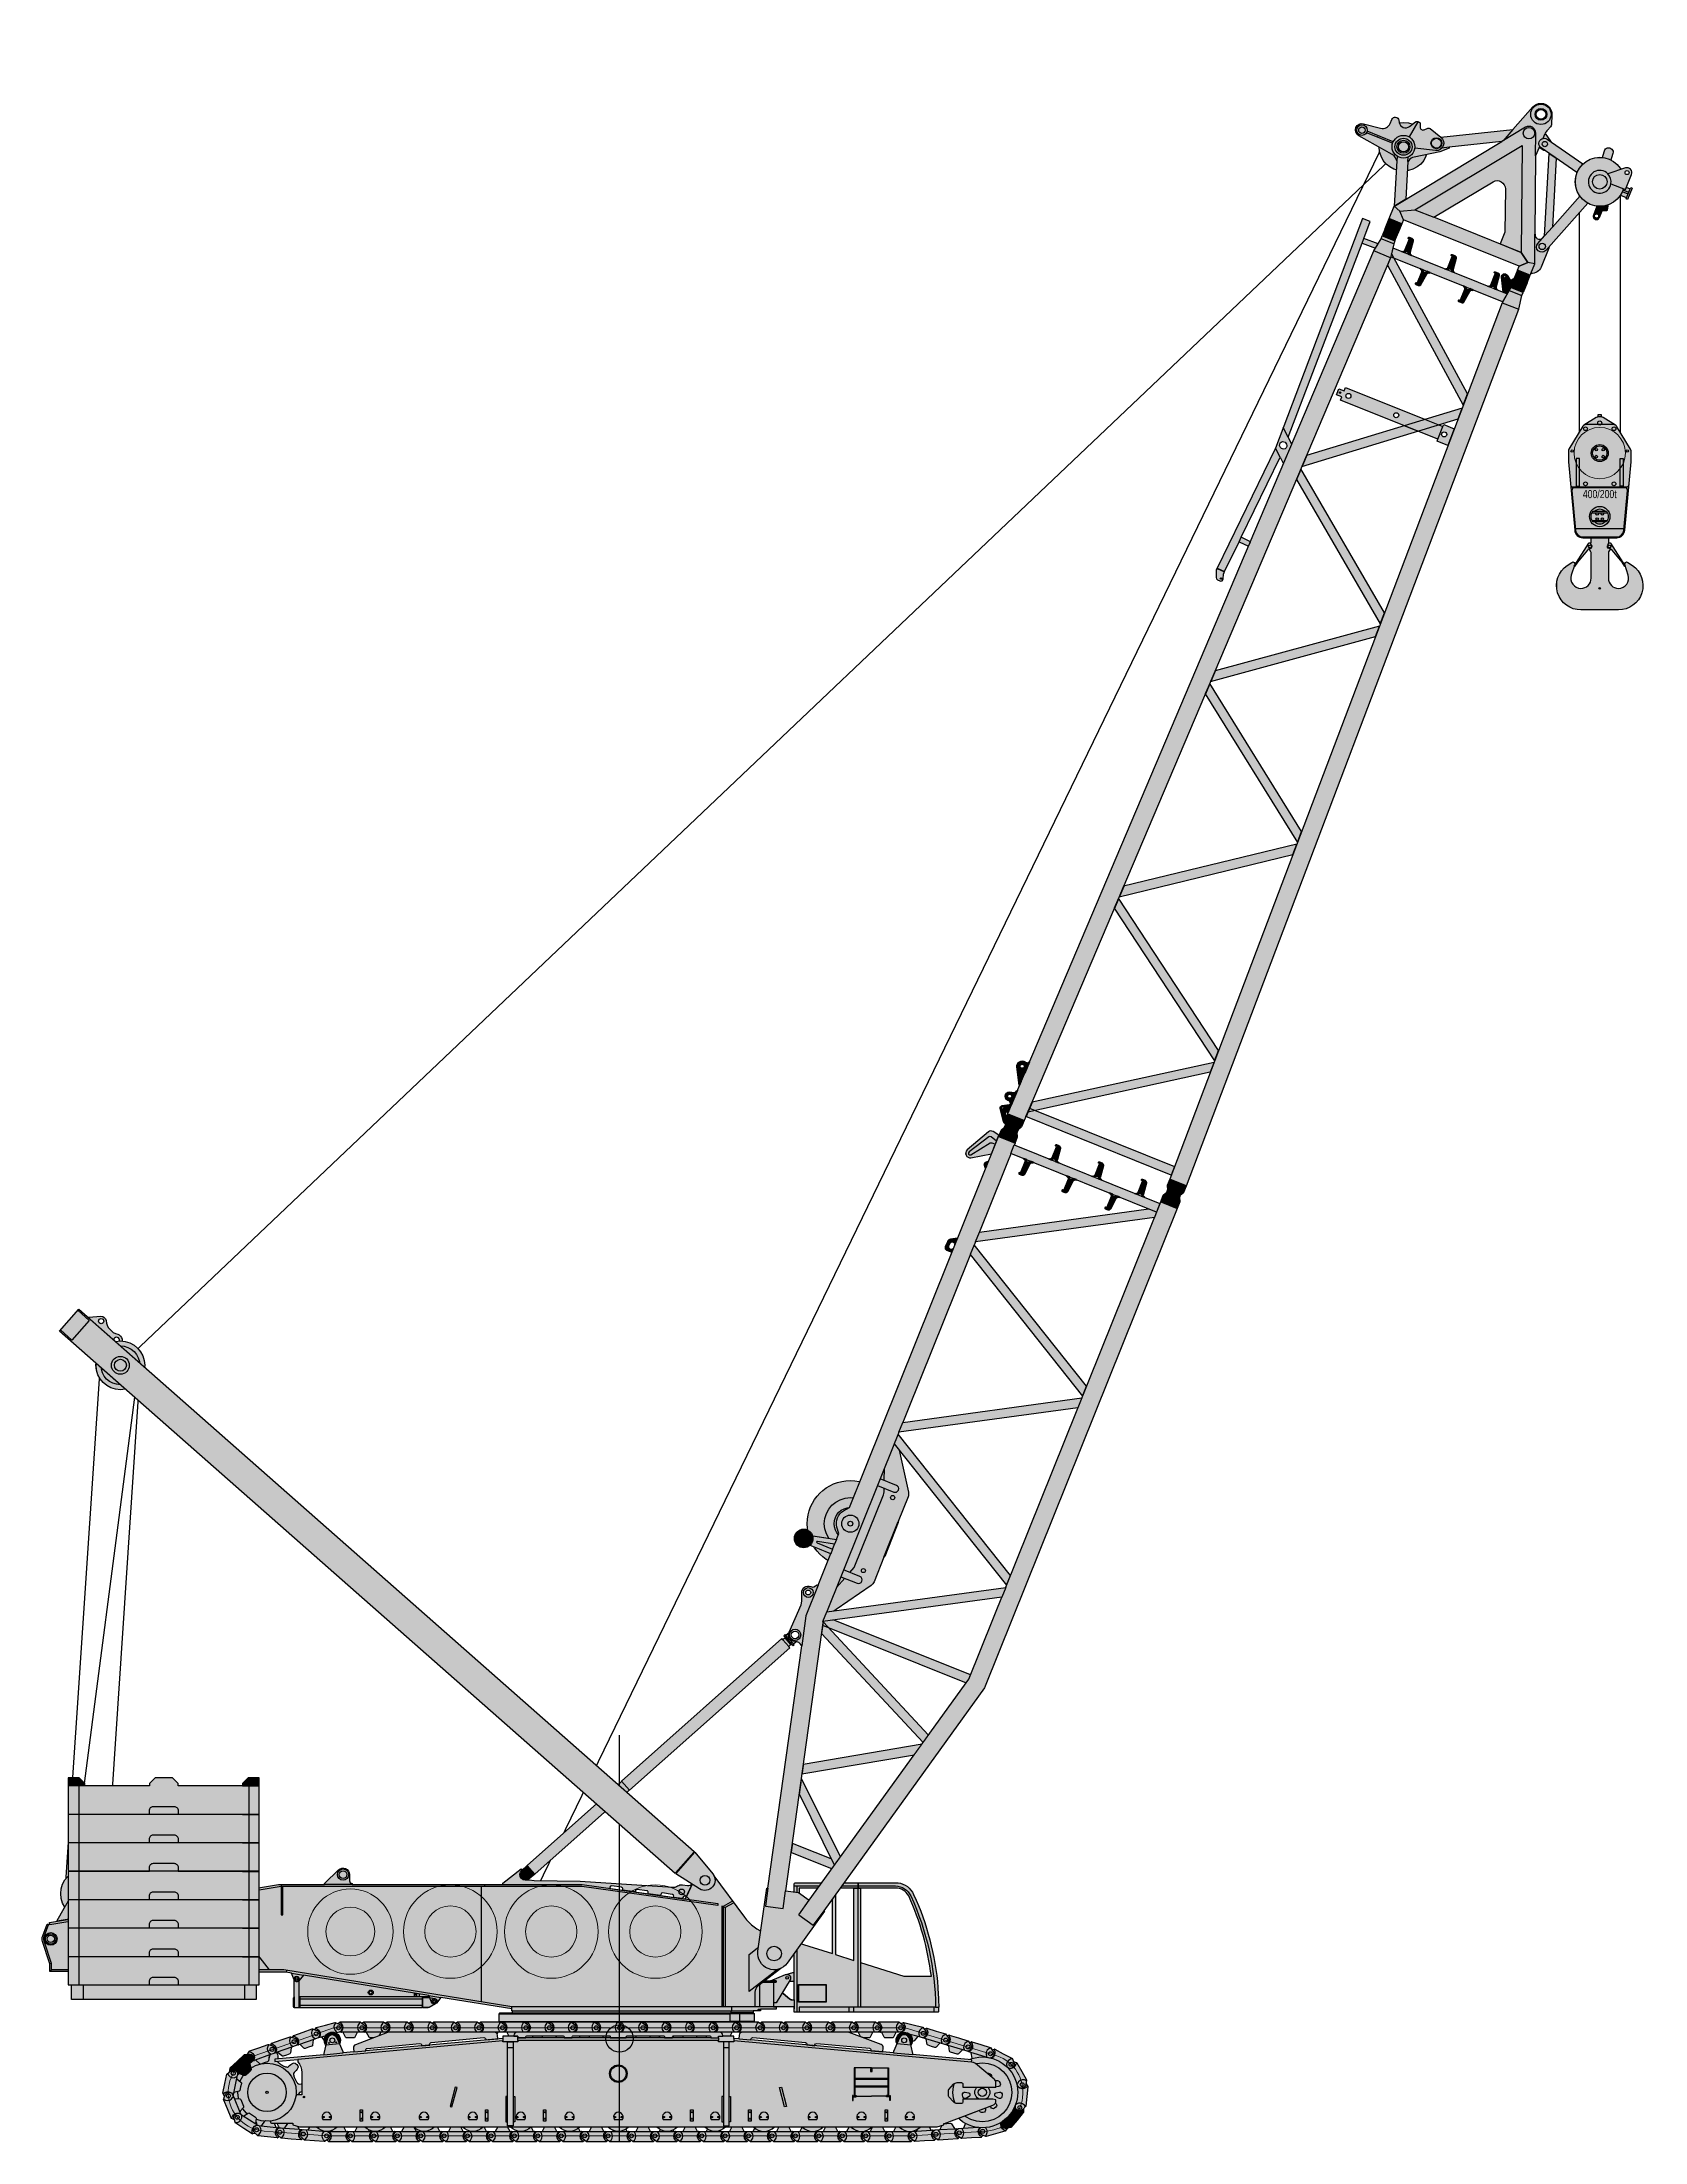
# Model space of a CAD drawing. Header units: millimetres. Extents: x -8750 to 18507, y -19422 to 25819.
# Drawn here: x -7102 to 12609, y -3 to 25819 of the extents above; entities that cross this region are included whole.
import ezdxf

# ---------------------------------------------------------------- set-up
doc = ezdxf.new("R2010")
doc.units = ezdxf.units.MM
doc.set_wipeout_variables(frame=1)
doc.layers.add('Техника. Кран CC 2400-1', color=250, linetype='Continuous')
doc.layers.add('Техника. Кран CC 2400-1 Штриховка', color=7, linetype='Continuous', true_color=0x80dfff)
doc.styles.get("Standard").update_dxf_attribs({"font": ''})
doc.styles.get('Standard').set_extended_font_data('Mipgost')

# ---------------------------------------------------------------- blocks, each defined once
blk = doc.blocks.new('CC2400-1-20250503.214858')
at = {"color": 0, "linetype": 'ByBlock', "lineweight": -2, "transparency": 16777216}
blk.add_wipeout([(-1445.768973503191, -202.4556979068384), (-1445.768973503191, -110.00000000000023), (-1474.5615479201517, -110.00000000000023), (-1484.683318893942, -100.06795795937205), (-1484.683318893942, -9.932042040627266), (-1474.5615479201517, 0), (1474.5615479201515, 0), (1484.6833188939418, -9.932042040627266), (1484.6833188939418, -100.06795795937205), (1474.5615479201515, -110.00000000000023), (1445.7689735031909, -110.00000000000023), (1445.7689735031909, -202.4556979068384)], dxfattribs=at)
at = {"layer": 'Техника. Кран CC 2400-1 Штриховка', "transparency": 16777216}
h = blk.add_hatch(color=256, dxfattribs=at)
h.dxf.hatch_style = 1
h.set_gradient(color1=(132, 132, 132), tint=1, name='CYLINDER')
h.paths.add_polyline_path([(-1484.683318893942, -100.0679579593725), (-1474.561547920151, -110), (1474.561547920151, -110), (1484.683318893942, -100.0679579593725), (1484.683318893942, -9.932042040627493), (1474.561547920151, 0), (-1474.561547920151, 0), (-1484.683318893942, -9.932042040627493)])
at = {"layer": 'Техника. Кран CC 2400-1 Штриховка', "true_color": 0xadadad, "transparency": 16777216}
h = blk.add_hatch(color=253, dxfattribs=at)
h.dxf.hatch_style = 1
h.paths.add_polyline_path([(-1445.768973503191, -110), (-1445.768973503191, -202.4556979068384), (1445.768973503191, -202.4556979068384), (1445.768973503191, -110)])
at = {"color": 0, "linetype": 'ByBlock', "lineweight": -2, "transparency": 16777216}
blk.add_lwpolyline([(-1484.683318893942, -100.0679579593725), (-1474.561547920151, -110), (1474.561547920151, -110), (1484.683318893942, -100.0679579593725), (1484.683318893942, -9.932042040627493), (1474.561547920151, 0), (-1474.561547920151, 0), (-1484.683318893942, -9.932042040627493), (-1484.683318893942, -100.0679579593725)], dxfattribs=at)
at = {"color": 0, "linetype": 'ByBlock', "lineweight": 5, "transparency": 16777216}
for points in [[(1484.683318893942, -9.932042040627493), (-1484.683318893942, -9.932042040627493)], [(-1484.683318893942, -100.0679579593725), (1484.683318893942, -100.0679579593725)]]:
    blk.add_lwpolyline(points, dxfattribs=at)
at = {"color": 0, "linetype": 'ByBlock', "lineweight": -2, "transparency": 16777216}
blk.add_lwpolyline([(-1445.768973503191, -110), (-1445.768973503191, -202.4556979068384), (1445.768973503191, -202.4556979068384), (1445.768973503191, -110)], close=True, dxfattribs=at)
blk = doc.blocks.new('CC2400-1-20250502.164932')
at = {"color": 0, "linetype": 'ByBlock', "lineweight": -2, "transparency": 16777216}
blk.add_wipeout([(556.2563247207364, 298.4042780054515), (556.2564061748533, 1105.5977841558376), (595.7498280130209, 1105.5977626761085), (595.7497465589042, 285.90716454943527), (820.6519447040339, 214.74016620109614), (820.6519447040339, 1105.5976403560728), (903.8016124212083, 1105.5503723378213), (903.8016124212083, 188.42867474437685), (1433.6341415397987, 20.770950472839104), (1774.0852495908698, 20.770967793883983), (1774.0852495908698, 20.770967793883983), (1743.0956007579407, 218.7185705245522), (1700.7828383347787, 414.5584078859217), (1647.2867859106113, 607.6433222024923), (1582.7842225381678, 797.3352595113581), (1507.4882985628437, 983.0073780275991), (1496.2094527059749, 1008.4002428895712), (1496.2094527059749, 1008.4002428895712), (1468.3318494388004, 1046.0594768406384), (1432.135692968994, 1075.8120720638537), (1389.792596769952, 1095.8730010050033), (1343.842964220907, 1105.0386943399865), (1331.9431573921688, 1105.5503723378213), (903.8016124212083, 1105.5503723378213), (903.8016124212083, 1105.5503723378213), (873.1051153808443, 1105.5678223484122), (873.1051153808443, 1169.8287635259119), (1331.8961722842873, 1169.8287635259119), (1364.0629422771021, 1167.6412594961023), (1364.5785489097839, 1170.9634524077903), (1364.5785489097839, 1170.9634524077903), (1416.5100437212654, 1157.3603805739579), (1464.3586773480351, 1133.0204550045871), (1505.9336850534346, 1099.0580868455888), (1539.3315420363638, 1057.0282538026274), (1556.1010746126854, 1025.8649332111625), (1556.1010746126854, 1025.8649332111625), (1633.2005264753527, 844.7391884706719), (1699.5751559877563, 659.4144209882545), (1754.9977466757532, 470.5250424442195), (1799.278573553508, 278.71766704811193), (1832.2660525981905, 84.64889802125981), (1853.8472596588933, -111.01692011549062), (1854.2546932630291, -116.10954580185899), (1852.7084695327326, -115.98940315690379), (1852.7084695327326, -115.98940315690379), (1857.2909919472959, -177.0045273445844), (1860.7874730559702, -238.09151050118408), (1863.1968064816297, -299.2310231240542), (1864.5182298488148, -360.40371908886095), (1861.7751033689642, -360.40371908886095), (1861.7751033689642, -416.78239900726317), (1859.2216929222855, -419.66779611462516), (85.83050483153067, -419.66779611462516), (85.8305048315525, -355.5513252921519), (-297.8729881565014, -355.5513252921519), (-297.8729881565232, -378.37659433787667), (-297.8729881565232, -61.196538727228244), (-196.34569322173024, -61.196538727228244), (34.60640650935977, -255.40223983199053), (34.60640650935977, -255.40223983199053), (38.67041378602232, -258.33169580808703), (43.078326619472136, -260.71248809498707), (47.75650327379822, -262.50484147855195), (52.62678679292014, -263.67881162468984), (52.62678679292014, -263.67881162468984), (85.82997942655504, -269.2599750588324), (85.83050483153067, -43.50670168407464), (-1.1554918882393395, -43.71430492943341), (-1.1554918882393395, -43.71430492943341), (-22.524457129976213, -37.48232180598143), (-38.057339336300515, -21.538675437662505), (-43.729571352838775, -0.014361903797635023), (-38.071478822796394, 21.513672796913852), (-22.549072564406742, 37.46751851207159), (-12.312690875994804, 41.96037726664895), (68.94465287531796, 65.5624637103756), (85.92463315377267, 65.5624637103756), (85.83050483153067, 1154.976690721415), (85.83050483153067, 1154.976690721415), (86.93565125367479, 1160.594033811445), (90.08223149532137, 1165.3768075661158), (94.80329154699791, 1168.6152460777982), (100.39822384405113, 1169.8287635259119), (100.39822384405136, 1169.8287635259119), (873.1051153808443, 1169.8287635259119), (873.1051153808443, 1105.5678223484122), (820.6519447040339, 1105.5976403560728), (820.6519447040339, 1105.5976403560728), (149.82447871715715, 1105.5980052065263), (149.8245422276524, 427.0136622324137), (149.82447871715715, 427.0136680060955)], dxfattribs=at)
at = {"layer": 'Техника. Кран CC 2400-1 Штриховка', "transparency": 16777216}
h = blk.add_hatch(color=256, dxfattribs=at)
h.dxf.hatch_style = 1
edge = h.paths.add_edge_path()
edge.add_line((149.824478717157, 427.013668006095), (556.2563247207363, 298.4042780054515))
edge.add_line((556.2563247207363, 298.4042780054515), (556.256406174853, 1105.597784155837))
edge.add_line((556.256406174853, 1105.597784155837), (595.7498280130208, 1105.597762676108))
edge.add_line((595.7498280130208, 1105.597762676108), (595.749746558904, 285.907164549435))
edge.add_line((595.749746558904, 285.907164549435), (820.6519447040337, 214.7401662010961))
edge.add_line((820.6519447040337, 214.7401662010961), (820.6519447040337, 1105.597640356073))
edge.add_line((820.6519447040337, 1105.597640356073), (903.8016124212081, 1105.550372337821))
edge.add_line((903.8016124212081, 1105.550372337821), (903.8016124212081, 188.4286747443766))
edge.add_line((903.8016124212081, 188.4286747443766), (1433.634141539798, 20.7709504728391))
edge.add_line((1433.634141539798, 20.7709504728391), (1774.085249590869, 20.77096779388376))
edge.add_arc((-1683.452221951375, -419.1235547351994), 3485.408520972803, 7.250655561614231, 24.17791636993256)
edge.add_arc((1329.67934197668, 914.2727035268668), 191.2910647311795, 29.47636477250574, 89.32192286700418)
edge.add_line((1331.943157392168, 1105.550372337821), (903.8016124212081, 1105.550372337821))
edge.add_line((903.8016124212081, 1105.550372337821), (873.1051153808439, 1105.567822348412))
edge.add_line((873.1051153808439, 1105.567822348412), (873.1051153808439, 1169.828763525911))
edge.add_line((873.1051153808439, 1169.828763525911), (1331.896172284287, 1169.828763525911))
edge.add_line((1331.896172284287, 1169.828763525911), (1364.062942277102, 1167.641259496102))
edge.add_line((1364.062942277102, 1167.641259496102), (1364.578548909783, 1170.96345240779))
edge.add_arc((1327.336009783598, 922.8560670347686), 250.8869892943883, 24.241196086160585, 81.46326497616673, ccw=False)
edge.add_arc((-1499.74180425649, -381.8821639628683), 3364.510007406331, 4.530683636874983, 24.73429099210591, ccw=False)
edge.add_line((1854.254693263028, -116.109545801859), (1852.708469532732, -115.9894031569038))
edge.add_arc((-1574.922871093739, -404.1002629966322), 3439.718662158637, 0.7278778106709183, 4.804724226533381, ccw=False)
edge.add_line((1864.518229848814, -360.4037190888612), (1861.775103368964, -360.4037190888612))
edge.add_line((1861.775103368964, -360.4037190888612), (1861.775103368964, -416.7823990072629))
edge.add_line((1861.775103368964, -416.7823990072629), (1859.221692922285, -419.6677961146252))
edge.add_line((1859.221692922285, -419.6677961146252), (85.83050483153056, -419.6677961146252))
edge.add_line((85.83050483153056, -419.6677961146252), (85.83050483155239, -355.5513252921519))
edge.add_line((85.83050483155239, -355.5513252921519), (-297.8729881565014, -355.5513252921519))
edge.add_line((-297.8729881565014, -355.5513252921519), (-297.8729881565232, -378.3765943378767))
edge.add_line((-297.8729881565232, -378.3765943378767), (-297.8729881565232, -61.19653872722847))
edge.add_line((-297.8729881565232, -61.19653872722847), (-196.3456932217305, -61.19653872722847))
edge.add_line((-196.3456932217305, -61.19653872722847), (34.60640650935966, -255.4022398319903))
edge.add_arc((59.25528591717224, -225.4907845107364), 38.75903011552605, 230.5093780026184, 260.1529760373967)
edge.add_line((52.62678679292003, -263.6788116246898), (85.82997942655493, -269.2599750588324))
edge.add_line((85.82997942655493, -269.2599750588324), (85.83050483153056, -43.50670168407487))
edge.add_line((85.83050483153056, -43.50670168407487), (-1.155491888239339, -43.71430492943364))
edge.add_arc((-8.881784197001252e-15, 5.162537064506978e-14), 43.729573711246, 106.35359477540311, 268.4858641565788, ccw=False)
edge.add_line((-12.31269087599503, 41.96037726664872), (68.94465287531784, 65.5624637103756))
edge.add_line((68.94465287531784, 65.5624637103756), (85.92463315377245, 65.5624637103756))
edge.add_line((85.92463315377245, 65.5624637103756), (85.83050483153056, 1154.976690721414))
edge.add_arc((100.6918996010062, 1154.970269312887), 14.86139615677766, 91.13229447223722, 179.9752432668717, ccw=False)
edge.add_line((100.3982238440512, 1169.828763525911), (873.1051153808439, 1169.828763525911))
edge.add_line((873.1051153808439, 1169.828763525911), (873.1051153808439, 1105.567822348412))
edge.add_line((873.1051153808439, 1105.567822348412), (820.6519447040337, 1105.597640356073))
edge.add_line((820.6519447040337, 1105.597640356073), (149.824478717157, 1105.598005206526))
edge.add_line((149.824478717157, 1105.598005206526), (149.8245422276523, 427.0136622324135))
edge.add_line((149.8245422276523, 427.0136622324135), (149.824478717157, 427.013668006095))
at = {"color": 0, "linetype": 'ByBlock', "lineweight": -2, "transparency": 16777216}
blk.add_lwpolyline([(149.824478717157, 427.013668006095), (556.2563247207363, 298.4042780054515), (556.256406174853, 1105.597784155837), (595.7498280130208, 1105.597762676108), (595.749746558904, 285.907164549435), (820.6519447040337, 214.7401662010961), (820.6519447040337, 1105.597640356073), (903.8016124212081, 1105.550372337821), (903.8016124212081, 188.4286747443766), (1433.634141539798, 20.7709504728391), (1774.085249590869, 20.77096779388376, 0.07399370693587581), (1496.209452705974, 1008.400242889571, 0.2672270603727289), (1331.943157392168, 1105.550372337821), (903.8016124212081, 1105.550372337821), (903.8016124212081, 1105.550372337821), (873.1051153808439, 1105.567822348412), (873.1051153808439, 1169.828763525911), (1331.896172284287, 1169.828763525911), (1364.062942277102, 1167.641259496102), (1364.578548909783, 1170.96345240779, -0.2549993564002703), (1556.101074612685, 1025.864933211162, -0.08838393811546781), (1854.254693263028, -116.109545801859), (1852.708469532732, -115.9894031569038, -0.01779047480837499), (1864.518229848814, -360.4037190888612), (1861.775103368964, -360.4037190888612), (1861.775103368964, -416.7823990072629), (1859.221692922285, -419.6677961146252), (85.83050483153056, -419.6677961146252), (85.83050483155239, -355.5513252921519), (-297.8729881565014, -355.5513252921519), (-297.8729881565232, -378.3765943378767), (-297.8729881565232, -61.19653872722847), (-196.3456932217305, -61.19653872722847), (34.60640650935966, -255.4022398319903, 0.1300707696736101), (52.62678679292003, -263.6788116246898), (85.82997942655493, -269.2599750588324), (85.83050483153056, -43.50670168407487), (-1.155491888239339, -43.71430492943364, -0.8550793044990107), (-12.31269087599503, 41.96037726664872), (68.94465287531784, 65.5624637103756), (85.92463315377245, 65.5624637103756), (85.83050483153056, 1154.976690721414, -0.4083110663922506), (100.3982238440512, 1169.828763525911), (873.1051153808439, 1169.828763525911), (873.1051153808439, 1105.567822348412), (820.6519447040337, 1105.597640356073), (820.6519447040337, 1105.597640356073), (149.824478717157, 1105.598005206526), (149.8245422276523, 427.0136622324135)], format="xyb", close=True, dxfattribs=at)
for points in [[(85.87741599010042, 1130.287708819036), (1331.943157392168, 1130.287708819036, -0.2939011749263041), (1520.99319226182, 1008.495319204036, -0.1053813139389963), (1825.025196199891, -360.4037361124574), (149.8245422276523, -360.4037361124574), (149.8245354745013, -419.6676013279393)], [(-199.4784978998214, -64.92211328212579), (31.49157243077207, -259.1429257146465, 0.1302937492574045), (51.80748006979411, -268.4770681628816), (85.8300031936742, -274.1959538161809)]]:
    blk.add_lwpolyline(points, format="xyb", dxfattribs=at)
for points in [[(125.1348386151367, -419.6675940357873), (125.1348386151367, 1130.287708819036)], [(873.1051153808439, -360.4507580815916), (873.1051153808439, 1130.287708819036)], [(85.83050483153056, -43.50670168407487), (85.92463315377245, 65.5624637103756)], [(903.8016124212081, 188.4286747443766), (903.8016124212081, -360.4037361124574)], [(85.82997942655493, -269.2599750588324), (85.83050483153056, -378.3765943378767)], [(757.3673483675811, -360.4037361124574), (757.3673483675811, -419.6676705577556)], [(816.8679030088315, -360.4037361124574), (816.8679030088315, -419.6676773378749)], [(1802.605698204643, -360.4037361124574), (1802.605698204643, -419.6677896632027)], [(1825.025196054085, -360.4037190888612), (1861.775103368964, -360.4037190888612)]]:
    blk.add_lwpolyline(points, dxfattribs=at)
for points in [[(141.0268957197113, -79.78452382165415), (482.0457586973571, -79.78452382165415), (482.0457586973571, -297.2607057724163), (141.0268957197113, -297.2607057724163)], [(144.9526581900936, -83.71028629204011), (478.1199962269675, -83.71028629204011), (478.1199962269675, -293.3349433020303), (144.9526581900936, -293.3349433020303)]]:
    blk.add_lwpolyline(points, close=True, dxfattribs=at)
for radius in [43.72957371124941, 17.27190787185905]:
    blk.add_circle((0, 0), radius, dxfattribs=at)
blk = doc.blocks.new('CC2400-1-20250502.150818')
at = {"color": 0, "linetype": 'ByBlock', "lineweight": -2, "transparency": 16777216}
blk.add_wipeout([(2040.9822072333347, 2055.380287525548), (2040.9822072333347, 2055.380287525548), (2062.927524496313, 2059.10498071839), (2083.8633329105805, 2051.544410951855), (2098.3651680544604, 2034.6575205746035), (2102.675606893197, 2012.8197000292491), (2096.30143797194, 1992.675473788135), (1927.3853833340847, 1710.673850144367), (1894.4337000000532, 1710.673850144367), (1894.4337000000532, 1963.999000000098), (1925.0015000000142, 1964.0020000000952), (1925.0015000000142, 1978.9980000001087), (1854.907213163453, 1978.9980000001087)], dxfattribs=at)
at = {"layer": 'Техника. Кран CC 2400-1 Штриховка', "transparency": 16777216}
h = blk.add_hatch(color=256, dxfattribs=at)
h.dxf.hatch_style = 1
edge = h.paths.add_edge_path()
edge.add_line((1854.907213163453, 1978.998000000109), (2040.982207233334, 2055.380287525548))
edge.add_arc((2059.031308721599, 2015.549325292208), 43.72957371124789, -31.538750652035617, 114.37730010851729, ccw=False)
edge.add_line((2096.301437971939, 1992.675473788135), (1927.385383334084, 1710.673850144367))
edge.add_line((1927.385383334084, 1710.673850144367), (1894.433700000052, 1710.673850144367))
edge.add_line((1894.433700000052, 1710.673850144367), (1894.433700000052, 1963.999000000098))
edge.add_line((1894.433700000052, 1963.999000000098), (1925.001500000013, 1964.002000000095))
edge.add_line((1925.001500000013, 1964.002000000095), (1925.001500000013, 1978.998000000109))
edge.add_line((1925.001500000013, 1978.998000000109), (1854.907213163453, 1978.998000000109))
at = {"color": 0, "linetype": 'ByBlock', "lineweight": -2, "transparency": 16777216}
blk.add_lwpolyline([(1854.907213163453, 1978.998000000109), (2040.982207233334, 2055.380287525548, -0.739394367452569), (2096.301437971939, 1992.675473788135), (1927.385383334084, 1710.673850144367), (1894.433700000052, 1710.673850144367), (1894.433700000052, 1963.999000000098), (1925.001500000013, 1964.002000000095), (1925.001500000013, 1978.998000000109)], format="xyb", close=True, dxfattribs=at)
blk.add_circle((2060, 2015), 17.27190787185782, dxfattribs=at)
blk.add_wipeout([(-4001.674218708286, 1987.6083197655717), (-4001.9539070497794, 1988.2183411591195), (-4002.221848320203, 1988.8336127613838), (-4002.4779440189313, 1989.4539083861018), (-4002.7221000000145, 1990.0790000000707), (-4034.6561000000224, 2074.207000000066), (-4101.190100000008, 2084.9980000000796), (-4469.998405000022, 2084.998000000065), (-4469.998405000022, 1749.9999999999982), (-6740.001003140788, 1749.9999999999982), (-6740.001003140788, 2094.9980000000796), (-7005.000003140742, 2094.9980000000796), (-7005.000003140742, 2190.000000000071), (-7094.720003140772, 2462.122000000076), (-7094.720003140772, 2462.122000000076), (-7098.8210125806345, 2479.308897870582), (-7099.982070530044, 2496.9401111378284), (-7098.170299517618, 2514.5163798725625), (-7093.437003140776, 2531.540000000079), (-7040.001003140789, 2675.49100000008), (-7007.400503140759, 2680.774000000076), (-7009.800912267051, 2695.5804394638217), (-4193.248288136907, 3165.0000000000855), (-3630.000100000005, 3165.0000000000855), (-3630.000100000005, 3176.9990000000835), (-3455.0720999999917, 3343.024000000076), (-3455.0720999999917, 3343.024000000076), (-3429.6172910727814, 3359.3137645735387), (-3399.935845922354, 3364.9984405679825), (-3370.2634340258496, 3359.266800346917), (-3344.8344357763426, 3342.9367735433207), (-3327.277678246565, 3318.3387249942953), (-3320.098586007642, 3288.9829016877575), (-3319.9993090172584, 3284.9963384308357), (-3320.0001000000057, 3206.9980000000796), (-3320.0001000000057, 3206.9980000000796), (-3317.7153149118594, 3195.5180311950844), (-3311.211732992016, 3185.785952852073), (-3301.4792210985047, 3179.2830197519015), (-3289.9991000000164, 3176.9990000000835), (-3289.9991000000164, 3176.9990000000835), (-3289.9991000000164, 3165.0000000000855), (-1436.0001000000061, 3165.0000000000855), (-1436.0001000000061, 3179.9990000000835), (-1211.4982999999786, 3355.8500000000786), (-1194.8486000000278, 3334.5950000000867), (-1194.8486000000278, 3334.5950000000867), (-1211.94215607575, 3313.972581685799), (-1218.9232268727303, 3288.112603979491), (-1214.5298768312434, 3261.6896542604263), (-1199.5562713171628, 3239.480085729003), (-1176.7091190582826, 3225.498618348831), (-1155.9996999999864, 3221.997512000078), (-1111.000100000006, 3221.997000000074), (-1051.0002000000104, 3214.7980000000825), (-484.85950000002117, 3204.9990000000817), (652.9198000000315, 3129.944000000076), (652.9198000000315, 3129.944000000076), (668.8973288939587, 3130.170029531402), (684.6349075908593, 3132.937905190496), (699.730760722095, 3138.176963993894), (713.7994959682096, 3145.7534544400078), (713.7994959682096, 3145.7534544400078), (713.7994959682096, 3145.7534544400078), (727.5936861387199, 3153.0202698052653), (742.4586464222634, 3157.7233798169073), (757.9223443651445, 3159.7134385960035), (773.4937347749142, 3158.927252409736), (773.4937347749142, 3158.927252409736), (836.6469999999968, 3150.0520000000834), (836.6469999999968, 3150.0520000000834), (852.4382583055253, 3150.3506946424677), (867.3483826885822, 3155.560420954198), (879.8893897206135, 3165.1612646662816), (888.8097264191238, 3178.195091830492), (888.8097264191238, 3178.195091830492), (889.3730000000205, 3179.389000000081), (898.4138999999836, 3175.1160000000673), (824.1452684856617, 3018.003721171932), (799.2549039133519, 3021.5018431067074), (799.2549039133519, 3021.5018431067074), (791.4638416505845, 3021.059437400765), (784.43514002354, 3017.669197375497), (779.238855139597, 3011.8472563421456), (776.6660742678932, 3004.479952047006), (776.6660742678932, 3004.479952047008), (774.5784722982708, 2989.625931782559), (663.328932352269, 3005.2610766511298), (665.4165343218979, 3020.1150969156133), (665.4165343218979, 3020.1150969156133), (664.9741286159601, 3027.906159178383), (661.5838885906915, 3034.9348608054315), (655.7619475573351, 3040.1311456893745), (648.3946432621956, 3042.7039265610765), (648.3946432621956, 3042.7039265610765), (529.5624811467046, 3059.404742318333), (529.5624811467046, 3059.404742318333), (521.7714188839386, 3058.9623366123924), (514.7427172568941, 3055.572096587124), (509.5464323729502, 3049.750155553769), (506.97365150124733, 3042.3828512586315), (506.97365150124824, 3042.3828512586333), (504.8860495316244, 3027.528830994186), (350.26427089521076, 3049.2595627346473), (352.3518728648405, 3064.113582999131), (352.3518728648405, 3064.113582999131), (351.9094671589014, 3071.9046452619004), (348.5192271336332, 3078.933346888947), (342.6972861002778, 3084.129631772894), (335.3299818051378, 3086.702412644596), (335.3299818051378, 3086.702412644596), (216.4978196896468, 3103.4032284018504), (216.4978196896468, 3103.4032284018504), (208.70675742688127, 3102.960822695908), (201.67805579983724, 3099.5705826706417), (196.4817709158924, 3093.7486416372885), (193.90899004418998, 3086.381337342149), (193.90899004418998, 3086.381337342149), (191.82138807456704, 3071.527317077702), (37.108258715829834, 3093.27088735914), (39.19586068546005, 3108.1249076236236), (39.19586068546005, 3108.1249076236236), (38.75345497952185, 3115.915969886393), (35.36321495425227, 3122.944671513438), (29.541273920896856, 3128.140956397383), (22.173969625756854, 3130.713737269085), (22.173969625755944, 3130.713737269085), (-96.65819248973412, 3147.4145530263395), (-96.65819248973412, 3147.4145530263395), (-104.44925475250056, 3146.972147320401), (-111.4779563795446, 3143.581907295131), (-116.67424126348851, 3137.7599662617777), (-119.24702213519095, 3130.3926619666418), (-119.24702213519095, 3130.3926619666418), (-121.33462410481343, 3115.5386417021928), (808.4786211278256, 2984.8615638735027), (898.4138999999836, 3175.1160000000673), (941.5107999999886, 3266.2840000000724), (941.5107999999886, 3266.2840000000724), (962.3384673515552, 3296.948147682482), (991.5311907091468, 3319.792547069712), (1026.3032357286088, 3332.637256702892), (1063.3364577188595, 3334.25656192952), (1099.0969377265624, 3324.4959395100777), (1130.1722090181192, 3304.2868030972495), (1146.266899999987, 3286.6400000000704), (1535.8914618701592, 2763.0973900206136), (1535.8914618701592, 2763.0973900206136), (1589.9952940501657, 2700.0378145657505), (1652.29192539024, 2645.0572322044427), (1721.5867009088388, 2599.209998929833), (1796.5507630580132, 2563.3753216017976), (1802.8968999999906, 2560.9070000000793), (1969.6477353304053, 2497.137144656972), (1969.6477353304053, 2497.137144656972), (2011.4597833384732, 2475.004572430247), (2046.711421255417, 2443.4542929358795), (2073.327773335097, 2404.3433237076642), (2089.7422280200353, 2359.9736968285015), (2094.9886471128466, 2312.956963650806), (2088.7582316931685, 2266.0604815258303), (2071.4176977097222, 2222.0445299495095), (2043.9876914505494, 2183.4998433037254), (2019.667230042156, 2161.037340389177), (1785.44689999998, 1978.9980000001087), (1925.0015000000121, 1978.9980000001087), (1925.0015000000121, 1964.0020000000932), (1894.4337000000505, 1963.9990000000962), (1894.4337000000505, 1959.9980000001087), (1894.4337000000505, 1659.9980000001087), (1925.0015000000121, 1659.9980000000796), (1924.999999999999, 1629.9990000000817), (1733.5670999999838, 1629.9990000000817), (1733.5670999999838, 1609.9980000000778), (1643.511999999987, 1609.9980000000778), (1643.511999999987, 1587.0000000000728), (1589.5133999999953, 1587.0000000000728), (1589.5133999999953, 1582.0010000000748), (1647.6036000000304, 1581.9980000000778), (1656.2637000000086, 1576.9960000000865), (1656.2637000000086, 1479.999000000069), (1647.6036000000304, 1474.994000000077), (1369.4169091308422, 1474.997000000074), (1360.761999999987, 1479.999000000069), (1360.761999999987, 1576.9960000000865), (1365.9549910847486, 1579.9951503661996), (-1316.9997999999916, 1579.9951503661996), (-1316.9997999999916, 1609.9980000000778), (-1325.0000000000005, 1609.9980000000778), (-1325.0000000000005, 1634.671000000073), (-2196.0892000000467, 1775.9710000000778), (-2252.882400000003, 1706.372000000074), (-2252.882400000003, 1706.372000000074), (-2255.01301422288, 1703.9912322637483), (-2257.351858300165, 1701.8146798607013), (-2259.8794417557647, 1699.86048082886), (-2262.5747012766524, 1698.1449202510557), (-2341.2837846631815, 1652.956885064763), (-2350.6392738058503, 1652.956885064763), (-2350.6392738058503, 1652.956885064763), (-2352.8590347828444, 1649.7636252555658), (-2355.86310136936, 1647.2938416723773), (-2359.4253274676707, 1645.7334595946395), (-2363.2775487384865, 1645.1999445670335), (-2414.043947550258, 1645.1999445670335), (-2414.043947550258, 1645.1999445670335), (-2419.4681609800164, 1646.278887701521), (-2424.066587085711, 1649.3514577933947), (-2427.1391571775866, 1653.9498838990912), (-2428.2181003120722, 1659.3740973288495), (-2428.2181003120722, 1645.1999445670335), (-3930.302860343808, 1645.1999445670335), (-3930.302860343808, 1658.1954768416672), (-3930.302860343808, 1658.1954768416672), (-3931.667714361336, 1653.2034430107506), (-3934.7331611932223, 1649.0337590923864), (-3939.0907975616765, 1646.2419436367163), (-3944.1600643919965, 1645.1999445670335), (-3994.926463203774, 1645.1999445670335), (-3994.926463203774, 1645.1999445670335), (-4000.3506766335327, 1646.278887701521), (-4004.949102739228, 1649.3514577933947), (-4008.0216728311034, 1653.9498838990912), (-4009.100615965589, 1659.3740973288495), (-4009.100615965589, 1769.6408140609583), (-4009.100615965589, 1769.6408140609583), (-4008.592165516784, 1773.4031520053031), (-4007.103292097938, 1776.8955673026285), (-4004.7408124438134, 1779.8675024550485), (-4001.6742187082796, 1782.1057409426812), (-4001.6742187082796, 1782.1057409426812)], dxfattribs=at)
at = {"layer": 'Техника. Кран CC 2400-1 Штриховка', "transparency": 16777216}
h = blk.add_hatch(color=256, dxfattribs=at)
h.dxf.hatch_style = 1
edge = h.paths.add_edge_path()
edge.add_arc((-3969.999539229296, 2002.499952258173), 35.00065768512564, 200.7859479643115, 205.1802404407751, ccw=False)
edge.add_line((-4002.722100000014, 1990.079000000071), (-4034.656100000022, 2074.207000000068))
edge.add_line((-4034.656100000022, 2074.207000000068), (-4101.190100000007, 2084.99800000008))
edge.add_line((-4101.190100000007, 2084.99800000008), (-4469.99840500002, 2084.998000000065))
edge.add_line((-4469.99840500002, 2084.998000000065), (-4469.99840500002, 1750))
edge.add_line((-4469.99840500002, 1750), (-6740.001003140787, 1750))
edge.add_line((-6740.001003140787, 1750), (-6740.001003140787, 2094.99800000008))
edge.add_line((-6740.001003140787, 2094.99800000008), (-7005.00000314074, 2094.99800000008))
edge.add_line((-7005.00000314074, 2094.99800000008), (-7005.00000314074, 2190.000000000073))
edge.add_line((-7005.00000314074, 2190.000000000073), (-7094.72000314077, 2462.122000000076))
edge.add_arc((-6994.997515668114, 2494.999761604749), 105.0024843318851, 159.6353295697876, 198.2470030642623, ccw=False)
edge.add_line((-7093.437003140774, 2531.540000000081), (-7040.001003140787, 2675.491000000082))
edge.add_line((-7040.001003140787, 2675.491000000082), (-7007.400503140758, 2680.774000000078))
edge.add_line((-7007.400503140758, 2680.774000000078), (-7009.800912267048, 2695.580439463822))
edge.add_line((-7009.800912267048, 2695.580439463822), (-4193.248288136907, 3165.000000000087))
edge.add_line((-4193.248288136907, 3165.000000000087), (-3630.000100000005, 3165.000000000087))
edge.add_line((-3630.000100000005, 3165.000000000087), (-3630.000100000005, 3176.999000000083))
edge.add_line((-3630.000100000005, 3176.999000000083), (-3455.07209999999, 3343.024000000078))
edge.add_arc((-3399.999146430635, 3284.998628165358), 79.99983744614626, -0.0016399048864172983, 133.5046401413681, ccw=False)
edge.add_line((-3319.999309017257, 3284.996338430836), (-3320.000100000005, 3206.99800000008))
edge.add_arc((-3289.997152034113, 3207.001948162513), 30.00294822566621, 180.0075396938727, 269.9962800247463)
edge.add_line((-3289.999100000015, 3176.999000000083), (-3289.999100000015, 3165.000000000087))
edge.add_line((-3289.999100000015, 3165.000000000087), (-1436.000100000005, 3165.000000000087))
edge.add_line((-1436.000100000005, 3165.000000000087), (-1436.000100000005, 3179.999000000083))
edge.add_line((-1436.000100000005, 3179.999000000083), (-1211.498299999977, 3355.850000000079))
edge.add_line((-1211.498299999977, 3355.850000000079), (-1194.848600000027, 3334.595000000088))
edge.add_arc((-1155.999540686104, 3284.998223496691), 63.00071149681279, 128.0715297296151, 269.9998551125404)
edge.add_line((-1155.999699999986, 3221.99751200008), (-1111.000100000005, 3221.997000000076))
edge.add_line((-1111.000100000005, 3221.997000000076), (-1051.000200000009, 3214.798000000083))
edge.add_line((-1051.000200000009, 3214.798000000083), (-484.8595000000205, 3204.999000000083))
edge.add_line((-484.8595000000205, 3204.999000000083), (652.9198000000324, 3129.944000000076))
edge.add_arc((659.4984572759906, 3229.734379648413), 100.0069927650749, 266.2282470180537, 302.8862143929006)
edge.add_arc((761.3137303399702, 3072.285612766723), 87.49357821043402, 81.9978495756568, 122.89216826209261, ccw=False)
edge.add_line((773.4937347749146, 3158.927252409738), (836.6469999999972, 3150.052000000083))
edge.add_arc((843.6089823000918, 3199.560982629545), 49.99608543227363, 261.9955189713801, 334.7004176052989)
edge.add_line((888.8097264191238, 3178.195091830494), (889.3730000000214, 3179.389000000083))
edge.add_line((889.3730000000214, 3179.389000000083), (898.413899999985, 3175.116000000067))
edge.add_line((898.413899999985, 3175.116000000067), (824.1452684856631, 3018.003721171932))
edge.add_line((824.1452684856631, 3018.003721171932), (799.2549039133519, 3021.501843106707))
edge.add_arc((796.4714346204751, 3001.696482754126), 20.00000000000021, 81.99997895767166, 171.9999789576558)
edge.add_line((776.6660742678941, 3004.479952047008), (774.5784722982717, 2989.625931782561))
edge.add_line((774.5784722982717, 2989.625931782561), (663.3289323522695, 3005.261076651132))
edge.add_line((663.3289323522695, 3005.261076651132), (665.4165343218992, 3020.115096915615))
edge.add_arc((645.6111739693183, 3022.898566208497), 20.00000000000001, 351.999978957657, 441.9999789576689)
edge.add_line((648.394643262196, 3042.703926561078), (529.562481146706, 3059.404742318333))
edge.add_arc((526.7790118538292, 3039.599381965751), 20.00000000000021, 81.99997895767166, 171.9999789576558)
edge.add_line((506.9736515012482, 3042.382851258633), (504.8860495316258, 3027.528830994186))
edge.add_line((504.8860495316258, 3027.528830994186), (350.2642708952117, 3049.259562734649))
edge.add_line((350.2642708952117, 3049.259562734649), (352.3518728648414, 3064.113582999133))
edge.add_arc((332.5465125122605, 3066.897052292014), 20.00000000000001, 351.999978957657, 441.9999789576689)
edge.add_line((335.3299818051382, 3086.702412644596), (216.4978196896482, 3103.40322840185))
edge.add_arc((213.7143503967713, 3083.597868049269), 20.00000000000021, 81.99997895767156, 171.9999789576558)
edge.add_line((193.9089900441904, 3086.381337342151), (191.8213880745679, 3071.527317077704))
edge.add_line((191.8213880745679, 3071.527317077704), (37.10825871583074, 3093.27088735914))
edge.add_line((37.10825871583074, 3093.27088735914), (39.1958606854605, 3108.124907623624))
edge.add_arc((19.39050033287957, 3110.908376916505), 20.00000000000001, 351.999978957657, 441.9999789576689)
edge.add_line((22.17396962575731, 3130.713737269087), (-96.65819248973276, 3147.414553026341))
edge.add_arc((-99.44166178260961, 3127.609192673759), 20.00000000000022, 81.99997895767153, 171.9999789576558)
edge.add_line((-119.2470221351905, 3130.392661966642), (-121.334624104813, 3115.538641702195))
edge.add_line((-121.334624104813, 3115.538641702195), (808.478621127826, 2984.861563873503))
edge.add_line((808.478621127826, 2984.861563873503), (898.413899999985, 3175.116000000067))
edge.add_line((898.413899999985, 3175.116000000067), (941.5107999999891, 3266.284000000072))
edge.add_arc((1049.998931590394, 3215.002161272756), 119.9979236455011, 36.65479070779878, 154.700114885497, ccw=False)
edge.add_line((1146.266899999988, 3286.640000000072), (1535.89146187016, 2763.097390020614))
edge.add_arc((2017.218046060955, 3121.326020888099), 600.0025271796537, 216.6585677478186, 249.0716374374355)
edge.add_line((1802.896899999992, 2560.907000000079), (1969.647735330407, 2497.137144656972))
edge.add_arc((1900.000000000001, 2315.000000000073), 194.99935, -52.143919999637376, 69.07355999915598, ccw=False)
edge.add_line((2019.667230042156, 2161.037340389177), (1785.446899999981, 1978.998000000109))
edge.add_line((1785.446899999981, 1978.998000000109), (1925.001500000013, 1978.998000000109))
edge.add_line((1925.001500000013, 1978.998000000109), (1925.001500000013, 1964.002000000095))
edge.add_line((1925.001500000013, 1964.002000000095), (1894.433700000052, 1963.999000000098))
edge.add_line((1894.433700000052, 1963.999000000098), (1894.433700000052, 1959.998000000109))
edge.add_line((1894.433700000052, 1959.998000000109), (1894.433700000052, 1659.998000000109))
edge.add_line((1894.433700000052, 1659.998000000109), (1925.001500000013, 1659.99800000008))
edge.add_line((1925.001500000013, 1659.99800000008), (1925, 1629.999000000083))
edge.add_line((1925, 1629.999000000083), (1733.567099999986, 1629.999000000083))
edge.add_line((1733.567099999986, 1629.999000000083), (1733.567099999986, 1609.99800000008))
edge.add_line((1733.567099999986, 1609.99800000008), (1643.511999999988, 1609.99800000008))
edge.add_line((1643.511999999988, 1609.99800000008), (1643.511999999988, 1587.000000000073))
edge.add_line((1643.511999999988, 1587.000000000073), (1589.513399999996, 1587.000000000073))
edge.add_line((1589.513399999996, 1587.000000000073), (1589.513399999996, 1582.001000000077))
edge.add_line((1589.513399999996, 1582.001000000077), (1647.603600000031, 1581.99800000008))
edge.add_line((1647.603600000031, 1581.99800000008), (1656.26370000001, 1576.996000000086))
edge.add_line((1656.26370000001, 1576.996000000086), (1656.26370000001, 1479.999000000069))
edge.add_line((1656.26370000001, 1479.999000000069), (1647.603600000031, 1474.994000000079))
edge.add_line((1647.603600000031, 1474.994000000079), (1369.416909130843, 1474.997000000076))
edge.add_line((1369.416909130843, 1474.997000000076), (1360.761999999988, 1479.999000000069))
edge.add_line((1360.761999999988, 1479.999000000069), (1360.761999999988, 1576.996000000086))
edge.add_line((1360.761999999988, 1576.996000000086), (1365.954991084749, 1579.995150366201))
edge.add_line((1365.954991084749, 1579.995150366201), (-1316.999799999991, 1579.995150366201))
edge.add_line((-1316.999799999991, 1579.995150366201), (-1316.999799999991, 1609.99800000008))
edge.add_line((-1316.999799999991, 1609.99800000008), (-1325, 1609.99800000008))
edge.add_line((-1325, 1609.99800000008), (-1325, 1634.671000000075))
edge.add_line((-1325, 1634.671000000075), (-2196.089200000046, 1775.971000000078))
edge.add_line((-2196.089200000046, 1775.971000000078), (-2252.882400000002, 1706.372000000076))
edge.add_arc((-2280.000457286865, 1728.496935481144), 34.9985971298138, 299.8610762089562, 320.78986646299427, ccw=False)
edge.add_line((-2262.574701276651, 1698.144920251056), (-2341.283784663181, 1652.956885064763))
edge.add_line((-2341.283784663181, 1652.956885064763), (-2350.639273805849, 1652.956885064763))
edge.add_arc((-2363.277548738486, 1659.37409732885), 14.17415276181422, 269.9999999999982, 333.08035537179603, ccw=False)
edge.add_line((-2363.277548738486, 1645.199944567035), (-2414.043947550257, 1645.199944567035))
edge.add_arc((-2414.043947550257, 1659.37409732885), 14.17415276181418, 180, 270, ccw=False)
edge.add_line((-2428.218100312071, 1659.37409732885), (-2428.218100312071, 1645.199944567035))
edge.add_line((-2428.218100312071, 1645.199944567035), (-3930.302860343807, 1645.199944567035))
edge.add_line((-3930.302860343807, 1645.199944567035), (-3930.302860343807, 1658.195476841669))
edge.add_arc((-3944.432246720986, 1659.375944729631), 14.17861290218888, 271.099956448147, 355.2242005767411, ccw=False)
edge.add_line((-3944.160064391996, 1645.199944567035), (-3994.926463203774, 1645.199944567035))
edge.add_arc((-3994.926463203774, 1659.37409732885), 14.17415276181418, 180, 270, ccw=False)
edge.add_line((-4009.100615965588, 1659.37409732885), (-4009.100615965588, 1769.640814060958))
edge.add_arc((-3994.926463203768, 1769.640814060957), 14.17415276182055, 118.42842732021319, 179.9999999999954, ccw=False)
edge.add_line((-4001.674218708278, 1782.105740942683), (-4001.674218708285, 1987.608319765573))
at = {"color": 0, "linetype": 'ByBlock', "lineweight": -2, "transparency": 16777216}
for points in [[(-4001.674218708285, 1987.608319765573, -0.01917606796870594), (-4002.722100000014, 1990.079000000071), (-4034.656100000022, 2074.207000000068), (-4101.190100000007, 2084.99800000008), (-4469.99840500002, 2084.998000000065), (-4469.99840500002, 1750), (-6740.001003140787, 1750), (-6740.001003140787, 2094.99800000008), (-7005.00000314074, 2094.99800000008), (-7005.00000314074, 2190.000000000073), (-7094.72000314077, 2462.122000000076, -0.170087510134825), (-7093.437003140774, 2531.540000000081), (-7040.001003140787, 2675.491000000082), (-7007.400503140758, 2680.774000000078), (-7009.800912267048, 2695.580439463822), (-4193.248288136907, 3165.000000000087), (-3630.000100000005, 3165.000000000087), (-3630.000100000005, 3176.999000000083), (-3455.07209999999, 3343.024000000078, -0.6587919428176355), (-3319.999309017257, 3284.996338430836), (-3320.000100000005, 3206.99800000008, 0.4141560046672236), (-3289.999100000015, 3176.999000000083), (-3289.999100000015, 3165.000000000087), (-1436.000100000005, 3165.000000000087), (-1436.000100000005, 3179.999000000083), (-1211.498299999977, 3355.850000000079), (-1194.848600000027, 3334.595000000088, 0.7128213158035803), (-1155.999699999986, 3221.99751200008), (-1111.000100000005, 3221.997000000076), (-1051.000200000009, 3214.798000000083), (-484.8595000000205, 3204.999000000083), (652.9198000000324, 3129.944000000076, 0.1613287304230707), (713.799495968211, 3145.753454440008, -0.1803532970565326), (773.4937347749146, 3158.927252409738), (836.6469999999972, 3150.052000000083, 0.3283235194528307), (888.8097264191238, 3178.195091830494), (889.3730000000214, 3179.389000000083), (898.413899999985, 3175.116000000067), (824.1452684856631, 3018.003721171932), (799.2549039133519, 3021.501843106707, 0.4142135623730181), (776.6660742678941, 3004.479952047008), (774.5784722982717, 2989.625931782561), (663.3289323522695, 3005.261076651132), (665.4165343218992, 3020.115096915615, 0.4142135623731538), (648.394643262196, 3042.703926561078), (529.562481146706, 3059.404742318333, 0.4142135623730181), (506.9736515012482, 3042.382851258633), (504.8860495316258, 3027.528830994186), (350.2642708952117, 3049.259562734649), (352.3518728648414, 3064.113582999133, 0.4142135623731538), (335.3299818051382, 3086.702412644596), (216.4978196896482, 3103.40322840185, 0.4142135623730181), (193.9089900441904, 3086.381337342151), (191.8213880745679, 3071.527317077704), (37.10825871583074, 3093.27088735914), (39.1958606854605, 3108.124907623624, 0.4142135623731538), (22.17396962575731, 3130.713737269087), (-96.65819248973276, 3147.414553026341, 0.4142135623730181), (-119.2470221351905, 3130.392661966642), (-121.334624104813, 3115.538641702195), (808.478621127826, 2984.861563873503), (898.413899999985, 3175.116000000067), (941.5107999999891, 3266.284000000072, -0.5660338754749584), (1146.266899999988, 3286.640000000072), (1535.89146187016, 2763.097390020614, 0.1423792585582297), (1802.896899999992, 2560.907000000079), (1969.647735330407, 2497.137144656972, -0.5844551384169802), (2019.667230042156, 2161.037340389177), (1785.446899999981, 1978.998000000109), (1925.001500000013, 1978.998000000109), (1925.001500000013, 1964.002000000095), (1894.433700000052, 1963.999000000098), (1894.433700000052, 1959.998000000109), (1894.433700000052, 1659.998000000109), (1925.001500000013, 1659.99800000008), (1925, 1629.999000000083), (1733.567099999986, 1629.999000000083), (1733.567099999986, 1609.99800000008), (1643.511999999988, 1609.99800000008), (1643.511999999988, 1587.000000000073), (1589.513399999996, 1587.000000000073), (1589.513399999996, 1582.001000000077), (1647.603600000031, 1581.99800000008), (1656.26370000001, 1576.996000000086), (1656.26370000001, 1479.999000000069), (1647.603600000031, 1474.994000000079), (1369.416909130843, 1474.997000000076), (1360.761999999988, 1479.999000000069), (1360.761999999988, 1576.996000000086), (1365.954991084749, 1579.995150366201), (-1316.999799999991, 1579.995150366201), (-1316.999799999991, 1609.99800000008), (-1325, 1609.99800000008), (-1325, 1634.671000000075), (-2196.089200000046, 1775.971000000078), (-2252.882400000002, 1706.372000000076, -0.09157376606382307), (-2262.574701276651, 1698.144920251056), (-2341.283784663181, 1652.956885064763), (-2350.639273805849, 1652.956885064763, -0.2824077103928525), (-2363.277548738486, 1645.199944567035), (-2414.043947550257, 1645.199944567035, -0.4142135623730951), (-2428.218100312071, 1659.37409732885), (-2428.218100312071, 1645.199944567035), (-3930.302860343807, 1645.199944567035), (-3930.302860343807, 1658.195476841669, -0.3844861636881669), (-3944.160064391996, 1645.199944567035), (-3994.926463203774, 1645.199944567035, -0.4142135623730951), (-4009.100615965588, 1659.37409732885), (-4009.100615965588, 1769.640814060958, -0.2753124470420349), (-4001.674218708278, 1782.105740942683)], [(1592.646999948753, 2304.645730312101), (1789.313175706695, 2457.626675077263, -0.9999999999999999), (2010.686824293305, 2172.373324922883), (1592.648037031511, 1847.95024089326)]]:
    blk.add_lwpolyline(points, format="xyb", close=True, dxfattribs=at)
for points in [[(-1436.000100000005, 3165.000000000087), (-484.8595000000205, 3165.000000000087), (-461.7569000000367, 3163.382000000071), (1209.966299999971, 2928.436000000074), (1206.486499999999, 2903.68100000007), (-465.1672000000253, 3138.617000000086), (-484.9296999999788, 3140.000000000087), (-4159.959099999971, 3140.003867051108), (-7005.000437375063, 2665.969678486857), (-7007.400490338339, 2680.773921030968)], [(-4159.959099999978, 3165.000000000087), (-4159.999100000015, 2790.000000000087), (-4139.999100000015, 2790.000000000087), (-4139.999100000015, 3140.000000000087)], [(-3289.999100000015, 3165.000000000087), (-3630.000100000005, 3165.000000000087)], [(-1700, 3140.000000000087), (-1700, 1720.828000000081)], [(-1660.000600000028, 3165.000000000087), (-1660.000600000028, 3140.000000000087)], [(863.3719999999739, 2977.149000000078), (859.8929999999818, 2952.393000000069)], [(1389.315000000002, 2960.053000000073), (1275, 2894.052000000083), (1255.999799999991, 2896.723000000085), (1255.999799999991, 1659.99800000008)], [(1275, 2894.052000000083), (1300.00079999998, 2879.617000000086)], [(1275, 2894.052000000083), (1275, 1659.99800000008)], [(1404.342699999979, 2939.859000000084), (1300.00079999998, 2879.617000000086), (1300.00079999998, 1659.99800000008)], [(-6765.001003140787, 2704.862000000081), (-6765.001003140787, 2115.000000000087)], [(-6739.999003140809, 2115.000000000073), (-6739.999003140809, 2708.914000000077)], [(-6663.571003140794, 2751.691000000079), (-6658.77200353385, 2722.080002425353)], [(-6625.00000314074, 2727.55100000008), (-6625.00000314074, 2115.000000000073)], [(-6505.00000314074, 2115.000000000073), (-6505.00000314074, 2746.997000000076)], [(-6984.999003140809, 2193.213000000076), (-7005.00000314074, 2190.000000000073)], [(-6984.999003140809, 2115.000000000073), (-7005.00000314074, 2094.99800000008)], [(-6740.001003140787, 2084.998000000138), (-4469.99840500002, 2084.998000000065)], [(-6596.699003140762, 2084.998000000065), (-6596.699003140762, 1750)], [(-4613.30040500022, 2084.998000000764), (-4613.300405000104, 1750.000000000698)], [(-4097.188100000028, 2109.677000000069), (-4101.190100000007, 2084.99800000008)], [(-4034.656100000022, 2074.207000000068), (-3885.992100000032, 2050.092000000077)], [(-2520.113017844968, 1787.283070198531), (-2520.113017844968, 1828.531012041602)], [(-2515.950378561924, 1809.655524240561), (-2515.950378561924, 1827.855785014468)], [(-2503.132621861478, 1825.689544614921), (-2503.132621861478, 1809.655524240561), (-2515.950378561924, 1809.655524240561), (-2515.950193804129, 1787.283099066937)], [(-2497.361827646753, 1824.648838604713), (-2497.361827646753, 1783.499813723949)], [(-2463.828288077872, 1819.209563382501), (-2463.828288077872, 1783.499813723949)], [(1725.566099999996, 1659.99800000008), (1725.566099999996, 1932.459503145665)], [(1894.433700000052, 1959.998000000109), (1760.999715907245, 1959.998000000109)], [(1894.433700000052, 1963.999000000098), (1766.1477781996, 1963.999000000098)], [(-3937.728333812156, 1787.283018235403), (-2497.361827646753, 1787.283018235403)], [(-2338.314557773316, 1783.499813723949), (-3930.302860343807, 1783.499813723949), (-3930.302860343807, 1658.195476841669)], [(-3930.302860343807, 1758.810110111441), (-2428.218100312071, 1758.810110111441)], [(-3930.302860343807, 1679.63273496028), (-2428.218100312071, 1679.63273496028)], [(-2428.218100312071, 1783.499813723949), (-2428.218100312071, 1659.37409732885)], [(-2350.639273805849, 1652.956885064763), (-2420.461159814346, 1652.956885064763), (-2420.461159814346, 1775.411608275677), (-2341.283784663181, 1775.411608275677), (-2273.641098157517, 1762.912936386248)], [(-2344.601099999971, 1800.061000000074), (-2196.089200000046, 1775.971000000078)], [(-1325, 1634.671000000075), (-1325, 1659.99800000008)], [(-1316.999799999991, 1609.99800000008), (1643.511999999988, 1609.99800000008)], [(1360.761999999988, 1576.996000000086), (1656.26370000001, 1576.996000000086)], [(1589.513399999996, 1582.001000000077), (1369.422900000005, 1581.99800000008), (1365.954991084749, 1579.995150366201)], [(1589.513399999996, 1587.000000000073), (1373.512300000002, 1587.000000000073), (1373.512300000002, 1609.99800000008)], [(1375.00079999998, 1659.99800000008), (1375.00079999998, 1609.99800000008)], [(1705.000300000014, 1609.99800000008), (1705.000300000014, 1627.997000000076), (1707, 1629.999000000083), (1733.567099999986, 1629.999000000083)], [(1656.26370000001, 1479.999000000069), (1360.761999999988, 1479.999000000069)]]:
    blk.add_lwpolyline(points, dxfattribs=at)
for points in [[(1894.433700000052, 1659.998000000109), (-1325, 1659.99800000008), (-4130.000100000005, 2115.000000000073), (-6984.999003140809, 2115.000000000073), (-6984.999003140809, 2193.213000000076), (-7075.728003140743, 2468.384000000078, -0.1700570134121041), (-7074.687003140774, 2524.579000000071), (-7017.302003140765, 2679.169000000082)], [(-4909.999984569324, 2115.000000000073), (-4739.528418652801, 2336.630214414545, -0.4934546757904096), (-4480.140289938106, 2336.200370282815), (-4310.001401066605, 2115.000000000073)], [(-2262.574701276651, 1698.144920251056, -0.4614064975235787), (-2312.721200000029, 1716.077000000078), (-2344.601099999971, 1800.061000000074), (-3885.992100000032, 2050.092000000077), (-3942.882100000046, 1980.371000000086, -0.5520518126492879), (-4001.674218708285, 1987.608319765573, -0.5520518126492879)], [(-4001.674218708278, 1782.105740942683), (-4001.674218708278, 1652.625620114219), (-3938.327574827701, 1652.625620114219), (-3938.327574827701, 2002.182281326326, 1.005028134363639), (-4001.674218708278, 2002.500000000073), (-4001.674218708278, 1987.608319765573)], [(1785.446899999981, 1978.998000000109), (1699.771100000013, 1912.412000000084, 0.2315192581513262), (1665.000200000009, 1841.348000000071), (1665.000200000009, 1659.99800000008)], [(-3938.327574827701, 1782.436077463226, -0.2666467964109444), (-3930.302860343807, 1770.819434548146)], [(-2417.016275738177, 1783.499813723949, 0.3536040047260883), (-2428.218100312071, 1769.640814060958), (-2428.218100312071, 1659.37409732885)], [(-2360.305220550566, 1783.499813723949, -0.2394798579879482), (-2350.331331505389, 1775.411608275679, -0.2394798579879482)], [(-2273.641098157517, 1762.912936386248, -0.6980667636604109), (-2262.574730515531, 1698.144971179054)]]:
    blk.add_lwpolyline(points, format="xyb", dxfattribs=at)
at = {"color": 0, "linetype": 'ByBlock', "lineweight": 5, "transparency": 16777216}
for centre, radius in [((-3310, 2585), 525.0000000000108), ((-2080, 2585), 574.9999999999997), ((-840, 2585), 574.9999999999997), ((440, 2585), 574.9999999999997), ((-3310, 2585), 299.9999999999993), ((-2080, 2585), 314.9999999999999), ((-840, 2585), 314.9999999999999), ((440, 2585), 314.9999999999999)]:
    blk.add_circle(centre, radius, dxfattribs=at)
at = {"color": 0, "linetype": 'ByBlock', "lineweight": -2, "transparency": 16777216}
for centre, radius in [((-3400, 3285.000000000073), 69.99999999999956), ((-3400, 3285.000000000073), 47.4999999999996), ((763.722975818826, 3073.282089764412), 35), ((1050, 3215.000000000087), 60.00000000000006), ((-6995, 2495.000000000073), 77.99987799999998), ((-6995, 2495.000000000073), 63.99993899999945), ((-6995, 2495.000000000073), 44.99969499999936), ((1900, 2315.000000000073), 100.0000000000005), ((-4609.999100000015, 2237.000000000073), 35.00061000000005), ((-3970.000100000005, 2002.500000000073), 30.00030500000016), ((-3970.000100000005, 2002.500000000073), 14.99938999999987), ((-3059.497374963772, 1836.287540066447), 29.95640447982828), ((-3059.497374963772, 1836.287540066447), 19.29469645500719), ((-2280.000300000014, 1728.497000000076), 30.00030500000051), ((-2280.000300000014, 1728.497000000076), 14.99939000000107)]:
    blk.add_circle(centre, radius, dxfattribs=at)
blk = doc.blocks.new('*U7')
at = {"color": 0, "linetype": 'ByBlock', "lineweight": -2, "transparency": 16777216}
blk.add_lwpolyline([(-44.55400564111551, 15.12414838294899, -0.3351684432543608), (-28.51998526675379, 31.53655271894422), (11.54091436129602, 38.77314598524936, -0.5069395629388037), (46.35223883187791, 5.617251346822741), (42.58182092402421, -15.89590686977499, -0.5069395629388037), (-1.430203614767379, -35.23714149085026), (-36.64239773458758, -14.8081095417183, -0.3351684432543608), (-46.13929055685367, 6.078868511031033)], format="xyb", close=True, dxfattribs=at)
blk = doc.blocks.new('*U8')
at = {"color": 0, "linetype": 'ByBlock', "lineweight": -2, "transparency": 16777216}
for p, rotation in [((-31771.40638779344, 9302.923761057702), 159.9999999999999), ((-31664.68513406234, 9390.325388190124), 120), ((-31526.75122769178, 9388.679819385909), 79.99999999999996), ((-31422.14547643715, 9298.757034577007), 39.99999999999997), ((-31796.97892818968, 9167.371130684787), 199.9999999999999), ((-31729.43707939252, 9047.094079322547), 239.9999999999998), ((-31600.3844230982, 8998.371576033902), 279.9999999999998), ((-31470.20613144734, 9044.001421597914), 319.9999999999998)]:
    blk.add_blockref('*U7', p, dxfattribs=dict(at, rotation=rotation))
blk.add_blockref('*U7', (-31399.81407387393, 9162.632904155938), dxfattribs=at)
blk = doc.blocks.new('CC2400-1-20250502.172805')
at = {"color": 0, "linetype": 'ByBlock', "lineweight": -2, "transparency": 16777216}
blk.add_wipeout([(427.0183908045976, 82.94753712227907), (403.3664647602212, 162.85114401453006), (364.91217786873176, 236.77859371805357), (313.06668916394864, 302.0169666358556), (249.73257533270518, 356.1722066889761), (177.23401175586628, 397.25697612115187), (98.23148211940132, 423.76358493932185), (15.624146501500883, 434.71931869437253), (-67.55654926070618, 429.7221342355847), (-148.25811870204473, 408.95541350974986), (-223.51905198924393, 373.18123398401167), (-290.5774946065354, 323.7124026480742), (-346.97259927932794, 262.3642798655087), (-390.63483181896885, 191.3881609968755), (-419.9619169301466, 113.38866049282285), (-433.8776369935615, 31.228130217533817), (-431.87132608177075, -52.078380431545725), (-414.01660989418764, -133.47376795357206), (-380.9687039108311, -209.9710614358595), (-333.94036891462315, -278.7630355860788), (-274.65740624372535, -337.32522762975975), (-205.29532596703325, -383.50857765647106), (-128.39951207419583, -415.6182927869132), (-46.79181438247775, -432.476041078342), (36.53300503772194, -433.46319283523223), (118.51717080760089, -418.5435224964805), (196.1521055874522, -388.26453800676785), (266.5888360010767, -343.73738888807395), (327.2425415649642, -286.5960903259195), (375.8874099845678, -218.93755962624004), (410.73831790776325, -143.24466552825368), (430.516339692491, -62.29511423682982), (434.9999999999999, -1.1368683772161603e-13)], dxfattribs=at)
at = {"layer": 'Техника. Кран CC 2400-1 Штриховка', "true_color": 0xadadad, "transparency": 16777216}
h = blk.add_hatch(color=253, dxfattribs=at)
h.dxf.hatch_style = 1
edge = h.paths.add_edge_path()
edge.add_arc((0, 0), 435, 0, 360)
edge = h.paths.add_edge_path(flags=16)
edge.add_arc((172.4943706264303, -24.67035143919117), 19.03684596930533, 98.6090894342824, 172.7271947023635, ccw=False)
edge.add_line((169.6447033022487, -5.848000347987181), (209.7056029302985, 1.388592918317954))
edge.add_arc((214.9622642510356, -27.94493881332062), 29.80081495684272, -7.369269910707715, 100.15974434285278, ccw=False)
edge.add_line((244.5169274008804, -31.76730172010866), (240.7465094930267, -53.28045993670639))
edge.add_arc((211.6534715329498, -46.82416732054154), 29.80081495684334, 239.9587447847593, 347.4877590383197, ccw=False)
edge.add_line((196.7344849542351, -72.62169455778167), (161.5222908344149, -52.1926626086497))
edge.add_arc((170.6031438994313, -35.4612666097906), 19.03684596930531, 167.3912944252518, 241.509399693333, ccw=False)
edge.add_line((152.0253980121488, -31.30568455590037), (153.610682927887, -22.26040468398242))
edge = h.paths.add_edge_path(flags=16)
edge.add_arc((147.9961503194054, 91.97865854956271), 19.03684596930532, 138.6090894342823, 212.7271947023634, ccw=False)
edge.add_line((133.7144044343825, 104.5656851617015), (159.7512414928752, 135.8598871342732))
edge.add_arc((182.6333084324286, 116.7680149194856), 29.80081495684274, 32.6307300892924, 140.1597443428528, ccw=False)
edge.add_line((207.7304614228292, 132.837286336336), (218.6705452831368, 113.9336731160634))
edge.add_arc((192.2339603221889, 100.178835868949), 29.80081495684335, -80.04125521524071, 27.487759038319723, ccw=False)
edge.add_line((197.3876844252468, 70.8270437607731), (157.2820501749393, 63.84262807360809))
edge.add_arc((153.4836531633495, 82.49668083973378), 19.03684596930531, 207.3912944252518, 281.50939969333285, ccw=False)
edge.add_line((136.581117505444, 73.7384965077911), (131.9813223780896, 81.68658439178925))
edge = h.paths.add_edge_path(flags=16)
edge.add_arc((54.24888648393572, 165.5898319740523), 19.03684596930528, 178.6090894342823, 252.72719470236342, ccw=False)
edge.add_line((35.21764966159913, 166.0519244660875), (35.04749872365458, 206.7608302456455))
edge.add_arc((64.8481978551601, 206.8439167395327), 29.80081495684271, 72.63073008929229, 180.1597443428527, ccw=False)
edge.add_line((73.7446038781218, 235.2858317940185), (94.27620268286397, 227.8369742860956))
edge.add_arc((82.86604263418717, 200.307048391615), 29.80081495684331, -40.041255215240824, 67.48775903831972, ccw=False)
edge.add_line((105.6809926339336, 181.1350211487518), (79.44779024333336, 150.0052435484483))
edge.add_arc((64.54745533134074, 161.8535144758667), 19.03684596930531, 247.3912944252518, 321.5093996933329, ccw=False)
edge.add_line((57.22901418790533, 144.2796155433838), (48.59643427857606, 147.4115127853819))
edge = h.paths.add_edge_path(flags=16)
edge.add_arc((-64.88203424658418, 161.7196826918928), 19.03684596930534, 218.6090894342823, 292.7271947023634, ccw=False)
edge.add_line((-79.75783478842581, 149.8406228512151), (-106.0553582079263, 180.9160829944123))
edge.add_arc((-83.28010520597896, 200.135251103081), 29.80081495684274, 112.6307300892924, 220.1597443428528, ccw=False)
edge.add_line((-94.74717340113953, 227.6415216445324), (-74.23102291600512, 235.1328230617461))
edge.add_arc((-65.27581735583136, 206.7093668069722), 29.80081495684333, -0.041255215240710186, 107.4877590383197, ccw=False)
edge.add_line((-35.47501012420307, 206.6879090497061), (-35.56097370696521, 165.9787384443868))
edge.add_arc((-54.59121421526268, 165.4772898872953), 19.03684596930529, -72.60870557474829, 1.5093996933329095, ccw=False)
edge.add_line((-48.90118089780113, 147.3106989769117), (-57.52726550909121, 144.1609560502182))
edge = h.paths.add_edge_path(flags=16)
edge.add_arc((-153.6539300696402, 82.17909656412647), 19.03684596930531, 258.60908943428217, 332.72719470236336, ccw=False)
edge.add_line((-157.4137419313518, 63.51722851123344), (-197.5337343600063, 70.41868985179839))
edge.add_arc((-192.4407214859706, 99.78107721994144), 29.80081495684271, 152.6307300892923, 260.15974434285266, ccw=False)
edge.add_line((-218.9056952484706, 113.4812135638678), (-208.0047279065528, 132.4074107165626))
edge.add_arc((-182.8743969451575, 116.3900751746333), 29.80081495684333, 39.958744784759176, 147.4877590383196, ccw=False)
edge.add_line((-160.0318613844065, 135.5292272260655), (-133.9303628435773, 104.2889369739944))
edge.add_arc((-148.1860479167827, 91.67240228523596), 19.0368459693053, -32.6087055747484, 41.509399693332796, ccw=False)
edge.add_line((-132.1499699653407, 81.41346918308871), (-136.7333184207172, 73.45588580859689))
edge = h.paths.add_edge_path(flags=16)
edge.add_arc((-170.529444339893, -35.81400216492027), 19.03684596930531, -61.390910565717775, 12.72719470236342, ccw=False)
edge.add_line((-161.4140097657252, -52.52658296451921), (-196.5838808621174, -73.0283908890359))
edge.add_arc((-211.5561854422878, -47.26177163755882), 29.80081495684274, 192.6307300892923, 300.1597443428527, ccw=False)
edge.add_line((-240.6358094232325, -53.77821554653605), (-244.4507089945718, -32.27290064735763))
edge.add_arc((-214.9040137813101, -28.38942616351774), 29.80081495684333, 79.95874478475918, 187.4877590383196, ccw=False)
edge.add_line((-209.7080261468165, 0.9549137437660278), (-169.6322467354938, -6.198817148960746))
edge.add_arc((-172.4429828935625, -25.02702117135174), 19.0368459693053, 7.391294425251601, 81.5093996933328, ccw=False)
edge.add_line((-153.5643194027743, -22.57802765142658), (-151.9603320217225, -31.62000977410398))
edge = h.paths.add_edge_path(flags=16)
edge.add_arc((-107.6123363798461, -137.0493312527017), 19.03684596930533, -21.390910565717775, 52.727194702363306, ccw=False)
edge.add_line((-89.88686851382289, -143.9926225032281), (-103.6502447223722, -182.3046759127303))
edge.add_arc((-131.6821590450567, -172.1903122897604), 29.80081495684273, 232.6307300892922, 340.15974434285266, ccw=False)
edge.add_line((-149.7697539997409, -195.8742199244236), (-166.5154865770216, -181.8523631250396))
edge.add_arc((-146.3776541771185, -159.8851994864306), 29.80081495684329, 119.95874478475909, 227.4877590383196, ccw=False)
edge.add_line((-161.2594748300319, -134.0662144919244), (-125.9613171274496, -113.7860758357372))
edge.add_arc((-116.0119296841685, -130.0160232775048), 19.03684596930531, 47.391294425251715, 121.50939969333271, ccw=False)
edge.add_line((-103.1242171143476, -116.0050144210114), (-96.0834174187957, -121.9005513662359))
edge = h.paths.add_edge_path(flags=16)
edge.add_arc((5.657779750231278, -174.1577551136874), 19.03684596930534, 18.60908943428211, 92.72719470236319, ccw=False)
edge.add_line((23.69933749696567, -168.0829136729332), (37.78249286712742, -206.2785769860699))
edge.add_arc((9.807413053538333, -216.5490921394253), 29.80081495684273, -87.36926991070789, 20.159744342852605, ccw=False)
edge.add_line((11.17523382563759, -246.318499900202), (-10.66581737658769, -246.3410838326241))
edge.add_arc((-9.359563377035126, -216.5689110435804), 29.80081495684332, 159.958744784759, 267.4877590383195, ccw=False)
edge.add_line((-37.35582304084398, -206.3562709868367), (-23.35168733136555, -168.1315650476007))
edge.add_arc((-5.297605246570443, -174.1690831249679), 19.03684596930531, 87.3912944252516, 161.5093996933327, ccw=False)
edge.add_line((-4.431147540106786, -155.151965690878), (4.751996042624092, -155.1424702003844))
edge = h.paths.add_edge_path(flags=16)
edge.add_arc((116.2805578559573, -129.775829809132), 19.03684596930531, 58.60908943428211, 132.7271947023633, ccw=False)
edge.add_line((126.1963601041262, -113.5253415015683), (161.5363821384628, -133.7324393566096))
edge.add_arc((146.7079875871276, -159.5821451019738), 29.80081495684271, -47.36926991070783, 60.159744342852605, ccw=False)
edge.add_line((166.8912055451106, -181.5076162474826), (150.1745063117078, -195.564073638738))
edge.add_arc((132.0379711471229, -171.9176222280972), 29.80081495684335, 199.9587447847592, 307.48775903831955, ccw=False)
edge.add_line((104.0270335128829, -182.0899348925178), (90.18445649216048, -143.8064263994875))
edge.add_arc((107.8955275622218, -136.826493304515), 19.03684596930533, 127.3912944252516, 201.5093996933328, ccw=False)
edge.add_line((96.33530521486905, -121.7015878919572), (103.3638977431465, -115.7915030112779))
at = {"layer": 'Техника. Кран CC 2400-1 Штриховка', "true_color": 0x848484, "transparency": 16777216}
h = blk.add_hatch(color=252, dxfattribs=at)
h.dxf.hatch_style = 1
edge = h.paths.add_edge_path()
edge.add_arc((172.4943706264303, -24.67035143919117), 19.03684596930533, 98.6090894342824, 172.7271947023635, ccw=False)
edge.add_line((169.6447033022487, -5.848000347987181), (209.7056029302985, 1.388592918317954))
edge.add_arc((214.9622642510356, -27.94493881332062), 29.80081495684272, -7.369269910707715, 100.15974434285278, ccw=False)
edge.add_line((244.5169274008804, -31.76730172010866), (240.7465094930267, -53.28045993670639))
edge.add_arc((211.6534715329498, -46.82416732054154), 29.80081495684334, 239.9587447847593, 347.4877590383197, ccw=False)
edge.add_line((196.7344849542351, -72.62169455778167), (161.5222908344149, -52.1926626086497))
edge.add_arc((170.6031438994313, -35.4612666097906), 19.03684596930531, 167.3912944252518, 241.509399693333, ccw=False)
edge.add_line((152.0253980121488, -31.30568455590037), (153.610682927887, -22.26040468398242))
edge = h.paths.add_edge_path()
edge.add_arc((147.9961503194054, 91.97865854956271), 19.03684596930532, 138.6090894342823, 212.7271947023634, ccw=False)
edge.add_line((133.7144044343825, 104.5656851617015), (159.7512414928752, 135.8598871342732))
edge.add_arc((182.6333084324286, 116.7680149194856), 29.80081495684274, 32.6307300892924, 140.1597443428528, ccw=False)
edge.add_line((207.7304614228292, 132.837286336336), (218.6705452831368, 113.9336731160634))
edge.add_arc((192.2339603221889, 100.178835868949), 29.80081495684335, -80.04125521524071, 27.487759038319723, ccw=False)
edge.add_line((197.3876844252468, 70.8270437607731), (157.2820501749393, 63.84262807360809))
edge.add_arc((153.4836531633495, 82.49668083973378), 19.03684596930531, 207.3912944252518, 281.50939969333285, ccw=False)
edge.add_line((136.581117505444, 73.7384965077911), (131.9813223780896, 81.68658439178925))
edge = h.paths.add_edge_path()
edge.add_arc((54.24888648393572, 165.5898319740523), 19.03684596930528, 178.6090894342823, 252.72719470236342, ccw=False)
edge.add_line((35.21764966159913, 166.0519244660875), (35.04749872365458, 206.7608302456455))
edge.add_arc((64.8481978551601, 206.8439167395327), 29.80081495684271, 72.63073008929229, 180.1597443428527, ccw=False)
edge.add_line((73.7446038781218, 235.2858317940185), (94.27620268286397, 227.8369742860956))
edge.add_arc((82.86604263418717, 200.307048391615), 29.80081495684331, -40.041255215240824, 67.48775903831972, ccw=False)
edge.add_line((105.6809926339336, 181.1350211487518), (79.44779024333336, 150.0052435484483))
edge.add_arc((64.54745533134074, 161.8535144758667), 19.03684596930531, 247.3912944252518, 321.5093996933329, ccw=False)
edge.add_line((57.22901418790533, 144.2796155433838), (48.59643427857606, 147.4115127853819))
edge = h.paths.add_edge_path()
edge.add_arc((-64.88203424658418, 161.7196826918928), 19.03684596930534, 218.6090894342823, 292.7271947023634, ccw=False)
edge.add_line((-79.75783478842581, 149.8406228512151), (-106.0553582079263, 180.9160829944123))
edge.add_arc((-83.28010520597896, 200.135251103081), 29.80081495684274, 112.6307300892924, 220.1597443428528, ccw=False)
edge.add_line((-94.74717340113953, 227.6415216445324), (-74.23102291600512, 235.1328230617461))
edge.add_arc((-65.27581735583136, 206.7093668069722), 29.80081495684333, -0.041255215240710186, 107.4877590383197, ccw=False)
edge.add_line((-35.47501012420307, 206.6879090497061), (-35.56097370696521, 165.9787384443868))
edge.add_arc((-54.59121421526268, 165.4772898872953), 19.03684596930529, -72.60870557474829, 1.5093996933329095, ccw=False)
edge.add_line((-48.90118089780113, 147.3106989769117), (-57.52726550909121, 144.1609560502182))
edge = h.paths.add_edge_path()
edge.add_arc((-153.6539300696402, 82.17909656412647), 19.03684596930531, 258.60908943428217, 332.72719470236336, ccw=False)
edge.add_line((-157.4137419313518, 63.51722851123344), (-197.5337343600063, 70.41868985179839))
edge.add_arc((-192.4407214859706, 99.78107721994144), 29.80081495684271, 152.6307300892923, 260.15974434285266, ccw=False)
edge.add_line((-218.9056952484706, 113.4812135638678), (-208.0047279065528, 132.4074107165626))
edge.add_arc((-182.8743969451575, 116.3900751746333), 29.80081495684333, 39.958744784759176, 147.4877590383196, ccw=False)
edge.add_line((-160.0318613844065, 135.5292272260655), (-133.9303628435773, 104.2889369739944))
edge.add_arc((-148.1860479167827, 91.67240228523596), 19.0368459693053, -32.6087055747484, 41.509399693332796, ccw=False)
edge.add_line((-132.1499699653407, 81.41346918308871), (-136.7333184207172, 73.45588580859689))
edge = h.paths.add_edge_path()
edge.add_arc((-170.529444339893, -35.81400216492027), 19.03684596930531, -61.390910565717775, 12.72719470236342, ccw=False)
edge.add_line((-161.4140097657252, -52.52658296451921), (-196.5838808621174, -73.0283908890359))
edge.add_arc((-211.5561854422878, -47.26177163755882), 29.80081495684274, 192.6307300892923, 300.1597443428527, ccw=False)
edge.add_line((-240.6358094232325, -53.77821554653605), (-244.4507089945718, -32.27290064735763))
edge.add_arc((-214.9040137813101, -28.38942616351774), 29.80081495684333, 79.95874478475918, 187.4877590383196, ccw=False)
edge.add_line((-209.7080261468165, 0.9549137437660278), (-169.6322467354938, -6.198817148960746))
edge.add_arc((-172.4429828935625, -25.02702117135174), 19.0368459693053, 7.391294425251601, 81.5093996933328, ccw=False)
edge.add_line((-153.5643194027743, -22.57802765142658), (-151.9603320217225, -31.62000977410398))
edge = h.paths.add_edge_path()
edge.add_arc((-107.6123363798461, -137.0493312527017), 19.03684596930533, -21.390910565717775, 52.727194702363306, ccw=False)
edge.add_line((-89.88686851382289, -143.9926225032281), (-103.6502447223722, -182.3046759127303))
edge.add_arc((-131.6821590450567, -172.1903122897604), 29.80081495684273, 232.6307300892922, 340.15974434285266, ccw=False)
edge.add_line((-149.7697539997409, -195.8742199244236), (-166.5154865770216, -181.8523631250396))
edge.add_arc((-146.3776541771185, -159.8851994864306), 29.80081495684329, 119.95874478475909, 227.4877590383196, ccw=False)
edge.add_line((-161.2594748300319, -134.0662144919244), (-125.9613171274496, -113.7860758357372))
edge.add_arc((-116.0119296841685, -130.0160232775048), 19.03684596930531, 47.391294425251715, 121.50939969333271, ccw=False)
edge.add_line((-103.1242171143476, -116.0050144210114), (-96.0834174187957, -121.9005513662359))
edge = h.paths.add_edge_path()
edge.add_arc((5.657779750231278, -174.1577551136874), 19.03684596930534, 18.60908943428211, 92.72719470236319, ccw=False)
edge.add_line((23.69933749696567, -168.0829136729332), (37.78249286712742, -206.2785769860699))
edge.add_arc((9.807413053538333, -216.5490921394253), 29.80081495684273, -87.36926991070789, 20.159744342852605, ccw=False)
edge.add_line((11.17523382563759, -246.318499900202), (-10.66581737658769, -246.3410838326241))
edge.add_arc((-9.359563377035126, -216.5689110435804), 29.80081495684332, 159.958744784759, 267.4877590383195, ccw=False)
edge.add_line((-37.35582304084398, -206.3562709868367), (-23.35168733136555, -168.1315650476007))
edge.add_arc((-5.297605246570443, -174.1690831249679), 19.03684596930531, 87.3912944252516, 161.5093996933327, ccw=False)
edge.add_line((-4.431147540106786, -155.151965690878), (4.751996042624092, -155.1424702003844))
edge = h.paths.add_edge_path()
edge.add_arc((116.2805578559573, -129.775829809132), 19.03684596930531, 58.60908943428211, 132.7271947023633, ccw=False)
edge.add_line((126.1963601041262, -113.5253415015683), (161.5363821384628, -133.7324393566096))
edge.add_arc((146.7079875871276, -159.5821451019738), 29.80081495684271, -47.36926991070783, 60.159744342852605, ccw=False)
edge.add_line((166.8912055451106, -181.5076162474826), (150.1745063117078, -195.564073638738))
edge.add_arc((132.0379711471229, -171.9176222280972), 29.80081495684335, 199.9587447847592, 307.48775903831955, ccw=False)
edge.add_line((104.0270335128829, -182.0899348925178), (90.18445649216048, -143.8064263994875))
edge.add_arc((107.8955275622218, -136.826493304515), 19.03684596930533, 127.3912944252516, 201.5093996933328, ccw=False)
edge.add_line((96.33530521486905, -121.7015878919572), (103.3638977431465, -115.7915030112779))
at = {"color": 0, "linetype": 'ByBlock', "lineweight": -2, "transparency": 16777216}
for radius in [435, 362.7694963676199, 92.93063748163385, 50.08571056513984]:
    blk.add_circle((0, 0), radius, dxfattribs=at)
blk.add_blockref('*U8', (31597.97876244293, -9200.01745722287), dxfattribs=at)
blk = doc.blocks.new('CC2400-1-20250502.17230601')
at = {"color": 0, "linetype": 'ByBlock', "lineweight": -2, "transparency": 16777216}
blk.add_wipeout([(-379.7047460197719, 50.132881924613685), (-379.7047460197719, 50.13288192461346), (-379.2969092618288, 60.41200015329946), (-379.37137895916834, 70.69893636602183), (-379.9279913754872, 80.9710727065517), (-380.96552268871164, 91.20582385909643), (-380.96552268871164, 91.2058238590962), (-380.96552268871164, 91.2058238590962), (-382.66817415516545, 98.21491801243246), (-386.01297699617453, 104.60543573960672), (-390.80196172039905, 109.99914023445012), (-396.751681764632, 114.0767932679737), (-396.751681764632, 114.0767932679737), (-396.751681764632, 114.0767932679737), (-413.9008996027505, 120.24653510075836), (-430.1878089932538, 128.42565297788838), (-445.3779743508144, 138.49641576689373), (-459.2527467457041, 150.3138637880386), (-459.25274674570386, 150.31386378803836), (-459.25274674570386, 150.31386378803836), (-463.2468919255634, 155.11170852522173), (-465.91075920291576, 160.75762040626978), (-467.074229044203, 166.89104096647338), (-466.66300009500264, 173.1202785274636), (-462.0320147547245, 195.19849067575524), (-449.4305109963025, 213.90933191586373), (-449.4305109963025, 213.90933191586373), (-445.25091306417147, 218.54651543235832), (-440.04230760837856, 221.9878725840947), (-434.13732588955764, 224.01363188379332), (-427.91307105553284, 224.49442456368683), (-427.91307105553284, 224.49442456368683), (-409.76818918573747, 222.78426414033015), (-391.95870482414665, 218.91339169129515), (-374.7409696695745, 212.93752498516324), (-358.36281771693035, 204.942681311986), (-358.36281771693035, 204.942681311986), (-358.36281771693035, 204.942681311986), (-351.2917169211331, 203.5193203591043), (-344.0861656990203, 203.84559394372354), (-337.172640401537, 205.90219084821706), (-330.960333184863, 209.56738687464895), (-330.960333184863, 209.56738687464895), (-322.898931218211, 215.95803634966092), (-315.1459684266752, 222.71955765284974), (-307.7184912266171, 229.83708424732254), (-300.6328303901899, 237.29496684840547), (-300.6328303901901, 237.29496684840524), (-289.47874033340486, 250.78089818601984), (-277.72022372460924, 263.74320338988036), (-277.72022372460924, 263.74320338988036), (-271.34836275511117, 271.81946429241566), (-265.36210060871446, 280.1855426983984), (-259.77459926229636, 288.82304413597944), (-254.59814393854316, 297.71297735629196), (-254.59814393854322, 297.71297735629196), (-254.59814393854322, 297.71297735629196), (-251.85577573514024, 304.38424706329033), (-250.80552600180243, 311.5203102891992), (-251.50955607220828, 318.6988034825174), (-253.92619638269383, 325.4948517810717), (-253.92619638269383, 325.4948517810717), (-264.1737217942081, 340.56633510829784), (-272.54254341203216, 356.75658561505406), (-278.912199486952, 373.8325590347372), (-283.19100448094105, 391.5484619066176), (-283.19100448094105, 391.5484619066174), (-283.19100448094105, 391.5484619066174), (-283.60223343014115, 397.77769946760714), (-282.43876358885393, 403.91112002781006), (-279.7748963115016, 409.5570319088581), (-275.7807511316423, 414.3548766460408), (-259.0569577929128, 429.49450059282935), (-237.86417055874338, 437.22491106921734), (-237.86417055874338, 437.22491106921734), (-231.7571367188265, 438.519765315079), (-225.52050740643466, 438.24234026262343), (-219.55256540337848, 436.4103527932141), (-214.23443461868007, 433.1407970440705), (-214.23443461868007, 433.1407970440705), (-200.5601239009933, 421.0919542308118), (-188.4271901304594, 407.49220037780765), (-178.01027610529354, 392.53729185469183), (-169.45932404462658, 376.44249127815056), (-169.45932404462658, 376.44249127815056), (-164.57531390868067, 371.1346793128953), (-158.55412171489917, 367.1633234446715), (-151.75212492782146, 364.7634770797738), (-144.57191464415516, 364.07718038820167), (-144.57191464415516, 364.07718038820167), (-134.2937739406648, 364.50895122978045), (-124.0471727804815, 365.4220596814516), (-113.85464033527278, 366.814498094363), (-103.7385868959825, 368.683204918294), (-103.73858689598278, 368.683204918294), (-86.78790692957409, 373.0373429172796), (-69.65601532987786, 376.6125854619929), (-69.65601532987786, 376.6125854619929), (-59.75396446758174, 379.40113187562065), (-49.993519151802936, 382.6507948763249), (-40.39613964479163, 386.35442943967655), (-30.982927676486547, 390.5038923953143), (-30.98292767648674, 390.5038923953143), (-30.982927676486725, 390.5038923953143), (-24.84303124726197, 394.2891393760192), (-19.798888641038882, 399.44501449423433), (-16.149048499835047, 405.6663559741887), (-14.109534616552988, 412.58494007691115), (-14.109534616553006, 412.58494007691115), (-14.109534616553006, 412.58494007691115), (-13.541161194841276, 430.80137052845544), (-10.795289627761047, 448.8186282576321), (-5.911444296066669, 466.37737085266303), (1.0400761873171014, 483.22485581961155), (1.0400761873170161, 483.22485581961155), (1.0400761873170161, 483.22485581961155), (4.368838950210244, 488.5061291801071), (8.91523997564826, 492.7843002327652), (14.388937613207768, 495.78615699358534), (20.440371321019498, 497.3199952901032), (20.44037132101947, 497.3199952901032), (42.86905202364868, 499.7382092646076), (64.55819832644919, 493.53543492228346), (64.55819832644919, 493.53543492228346), (70.25998871775042, 490.99336958607), (75.14246146464244, 487.10312927012933), (78.89381274965561, 482.11315197796216), (81.27447428189039, 476.34210696784066), (81.27447428189042, 476.34210696784066), (81.27447428189043, 476.34210696784066), (85.2550919260398, 458.5568301942401), (87.07710678842466, 440.4228386704817), (86.71429258445673, 422.20115508756635), (84.17187170214305, 404.1540643857479), (84.1718717021431, 404.1540643857479), (84.1718717021431, 404.1540643857479), (85.00326530770288, 396.9892051729546), (87.54020770792124, 390.237142812128), (91.63254440329467, 384.2975129214519), (97.03806147196154, 379.5218655216888), (97.03806147196165, 379.5218655216888), (105.60704050471402, 373.82983594370285), (114.43342665952217, 368.5457551507334), (123.49781338725074, 363.6812412355937), (132.78027084760862, 359.24698979064124), (132.7802708476083, 359.24698979064146), (149.05295710889186, 352.80620172708745), (165.01442339998903, 345.6287604785957), (165.01442339998903, 345.6287604785957), (174.66441728401438, 342.0644624525171), (184.47088740388057, 338.95644923365717), (194.41227230273674, 336.3115544014886), (204.4667138870064, 334.13559327845724), (204.46671388700628, 334.13559327845724), (204.46671388700628, 334.13559327845724), (211.65890679349408, 333.5889818420519), (218.7702512411279, 334.79529979916424), (225.37984671350634, 337.6831485760317), (231.0964898076709, 342.0816045097072), (231.0964898076709, 342.0816045097072), (231.0964898076709, 342.0816045097072), (242.26366273381632, 356.4849248067792), (255.07539787591796, 369.4472096898976), (269.3472816933167, 380.78187858868546), (284.8738831029115, 390.32577901828176), (284.87388310291135, 390.32577901828154), (284.87388310291135, 390.32577901828154), (290.6711633429588, 392.64182125845286), (296.8639248873187, 393.4306268711359), (303.0566864316786, 392.64182125845286), (308.8539666717261, 390.32577901828154), (328.4205410326612, 379.0989074743102), (342.32152970339666, 361.33219728749646), (342.32152970339666, 361.33219728749646), (345.4401865133326, 355.9241949260186), (347.1035640545569, 349.9070789228772), (347.20543593439237, 343.66511353046985), (345.73929642455903, 337.59692230263136), (345.73929642455903, 337.5969223026311), (338.50576035132246, 320.8685827968802), (329.3209085561336, 305.12692201274126), (318.3169488173455, 290.59852716645423), (305.6522733553864, 277.4925215894016), (305.6522733553865, 277.4925215894018), (305.6522733553865, 277.4925215894018), (302.1134863312681, 271.20734782374893), (300.19715316854325, 264.2536372979964), (300.0166962479906, 257.0429606191858), (301.5827963081974, 250.00209749965688), (301.5827963081974, 250.00209749965688), (301.5827963081974, 250.0020974996571), (305.16955492858284, 240.3604293359267), (309.20434656470803, 230.8974985619302), (313.6782999321352, 221.63411129557448), (318.58157816282625, 212.59063491904635), (318.58157816282625, 212.59063491904635), (327.96065765543614, 197.81508291889986), (336.65496102501487, 182.6264964818729), (336.65496102501487, 182.6264964818729), (342.36692825830283, 174.07079471601537), (348.47368490613013, 165.79226068971138), (354.96180406071545, 157.80909639124206), (361.8170203136616, 150.1388543803405), (361.8170203136615, 150.1388543803405), (361.8170203136615, 150.1388543803405), (367.31433646077954, 145.46917151689286), (373.7765908765352, 142.26515985452534), (380.8213008615267, 140.7164558499128), (388.03150980615465, 140.91472294589585), (388.03150980615465, 140.91472294589585), (405.5320017371928, 146.00335428586436), (423.5159530848932, 148.9595140694321), (441.72450085323817, 149.74065100386633), (459.89554918035003, 148.335521317249), (459.8955491803499, 148.335521317249), (459.8955491803499, 148.335521317249), (465.94698288816164, 146.80168302073093), (471.42068052572114, 143.79982625991124), (475.9670815511591, 139.52165520725293), (479.2958443140524, 134.24038184675737), (488.5265459708243, 113.65670812677854), (489.3296718144993, 91.11234151856843), (489.3296718144993, 91.11234151856843), (488.67397414092153, 84.90407522267174), (486.4829027918547, 79.05841733127909), (482.8963836709143, 73.94868246193096), (478.1434585795214, 69.90118781517594), (478.1434585795213, 69.90118781517594), (462.45873371002506, 60.61944269312312), (445.7753164613926, 53.282892028772494), (428.33334979716415, 47.997138948416705), (410.3838953255397, 44.83826716981821), (410.38389532553987, 44.83826716981821), (410.38389532553987, 44.83826716981821), (403.82662403600875, 41.83350160458622), (398.18898944473216, 37.33422398681728), (393.80466731839886, 31.606733929291295), (390.93315337692906, 24.99002549152101), (390.93315337692906, 24.99002549152101), (390.93315337692906, 24.99002549152101), (388.1676717014043, 15.081508272344081), (385.8697155513726, 5.054245439799956), (384.0443374362251, -5.069716092976023), (382.69555080942513, -15.268116801702604), (382.69555080942513, -15.26811680170249), (381.59853395037493, -32.73467407692806), (379.7047460197645, -50.132881924613685), (379.7047460197645, -50.13288192461357), (379.29690926182155, -60.41200015329969), (379.3713789591612, -70.69893636602183), (379.9279913754799, -80.9710727065517), (380.9655226887043, -91.20582385909643), (380.9655226887043, -91.2058238590962), (380.9655226887043, -91.2058238590962), (382.6681741551581, -98.21491801243258), (386.01297699616737, -104.6054357396066), (390.8019617203917, -109.99914023445024), (396.7516817646247, -114.0767932679737), (396.7516817646247, -114.0767932679737), (396.7516817646247, -114.0767932679737), (413.9008996027431, -120.24653510075859), (430.1878089932464, -128.42565297788917), (445.377974350807, -138.49641576689498), (459.2527467456967, -150.31386378804018), (459.2527467456967, -150.31386378804018), (463.24689192555593, -155.11170852522298), (465.9107592029082, -160.7576204062707), (467.0742290441954, -166.89104096647395), (466.66300009499537, -173.1202785274636), (466.66300009499537, -173.1202785274636), (462.03201475471724, -195.19849067575524), (449.4305109962952, -213.90933191586362), (449.4305109962952, -213.90933191586362), (445.2509130641641, -218.54651543235832), (440.0423076083712, -221.98787258409482), (434.13732588955037, -224.01363188379332), (427.9130710555254, -224.49442456368706), (427.91307105552545, -224.49442456368706), (427.9130710555254, -224.49442456368706), (409.7681891857301, -222.78426414032992), (391.9587048241392, -218.91339169129515), (374.7409696695671, -212.93752498516312), (358.3628177169228, -204.94268131198612), (358.36281771692296, -204.94268131198612), (358.36281771692296, -204.94268131198612), (351.2917169211258, -203.5193203591042), (344.08616569901295, -203.84559394372366), (337.17264040152975, -205.90219084821706), (330.96033318485564, -209.56738687464895), (330.96033318485564, -209.56738687464895), (322.89893121820376, -215.95803634966092), (315.14596842666805, -222.71955765284974), (307.71849122660984, -229.83708424732242), (300.63283039018273, -237.29496684840524), (300.6328303901828, -237.29496684840512), (289.4787403334048, -250.78089818601984), (277.72022372460924, -263.74320338988036), (277.72022372460924, -263.74320338988036), (271.3483627551113, -271.81946429241566), (265.3621006087144, -280.1855426983983), (259.77459926229636, -288.8230441359792), (254.5981439385431, -297.71297735629196), (254.5981439385432, -297.71297735629196), (254.5981439385432, -297.71297735629196), (251.8557757351402, -304.38424706329033), (250.8055260018024, -311.5203102891993), (251.5095560722082, -318.6988034825173), (253.92619638269386, -325.4948517810717), (253.92619638269386, -325.4948517810717), (264.17372179420795, -340.56633510829784), (272.5425434120321, -356.7565856150542), (278.9121994869519, -373.8325590347371), (283.1910044809411, -391.54846190661726), (283.1910044809411, -391.54846190661726), (283.60223343014115, -397.77769946760725), (282.438763588854, -403.91112002781017), (279.7748963115016, -409.557031908858), (275.7807511316423, -414.3548766460408), (259.0569577929127, -429.49450059282935), (237.8641705587433, -437.22491106921734), (237.8641705587433, -437.22491106921734), (231.7571367188265, -438.51976531507887), (225.5205074064347, -438.2423402626233), (219.5525654033784, -436.4103527932141), (214.23443461868007, -433.1407970440704), (214.23443461868007, -433.1407970440705), (214.23443461867996, -433.1407970440705), (200.56012390099318, -421.0919542308118), (188.42719013045928, -407.49220037780776), (178.01027610529343, -392.5372918546917), (169.45932404462647, -376.4424912781503), (169.45932404462656, -376.44249127815044), (169.45932404462656, -376.44249127815044), (164.57531390868067, -371.1346793128953), (158.55412171489917, -367.1633234446716), (151.75212492782143, -364.7634770797738), (144.57191464415513, -364.07718038820167), (144.57191464415524, -364.07718038820167), (134.29377394066492, -364.50895122978045), (124.04717278048162, -365.4220596814516), (113.85464033527298, -366.814498094363), (103.73858689598272, -368.683204918294), (86.78790692957406, -373.0373429172796), (69.65601532987782, -376.61258546199304), (69.65601532987787, -376.61258546199304), (59.75396446758181, -379.4011318756204), (49.99351915180304, -382.65079487632465), (40.39613964479177, -386.3544294396762), (30.98292767648678, -390.5038923953143), (30.982927676486707, -390.5038923953143), (30.982927676486707, -390.5038923953143), (24.843031247261944, -394.2891393760193), (19.798888641038864, -399.44501449423444), (16.149048499835025, -405.6663559741887), (14.109534616552969, -412.58494007691115), (14.10953461655298, -412.58494007691115), (14.109534616552951, -412.58494007691115), (13.541161194841255, -430.80137052845555), (10.795289627761024, -448.818628257632), (5.911444296066678, -466.3773708526628), (-1.0400761873170428, -483.22485581961155), (-1.0400761873170428, -483.22485581961155), (-4.368838950210263, -488.50612918010717), (-8.915239975648287, -492.7843002327652), (-14.388937613207808, -495.78615699358534), (-20.440371321019548, -497.3199952901032), (-20.440371321019498, -497.3199952901032), (-42.86905202364869, -499.7382092646076), (-64.55819832644922, -493.53543492228346), (-64.55819832644922, -493.53543492228346), (-70.25998871775045, -490.99336958606995), (-75.14246146464247, -487.10312927012944), (-78.89381274965564, -482.1131519779623), (-81.27447428189042, -476.34210696784055), (-81.27447428189045, -476.34210696784055), (-81.27447428189048, -476.34210696784055), (-85.25509192603987, -458.55683019424), (-87.0771067884247, -440.4228386704817), (-86.71429258445676, -422.20115508756624), (-84.17187170214306, -404.1540643857477), (-84.17187170214312, -404.1540643857479), (-84.17187170214312, -404.1540643857479), (-85.0032653077029, -396.9892051729546), (-87.54020770792127, -390.2371428121281), (-91.63254440329473, -384.2975129214518), (-97.03806147196154, -379.5218655216886), (-97.03806147196154, -379.5218655216886), (-97.03806147196154, -379.5218655216886), (-105.60704050471391, -373.82983594370296), (-114.43342665952207, -368.5457551507337), (-123.49781338725055, -363.6812412355936), (-132.7802708476083, -359.24698979064135), (-132.7802708476083, -359.24698979064135), (-149.05295710889186, -352.8062017270877), (-165.01442339998903, -345.6287604785956), (-165.01442339998903, -345.6287604785956), (-174.6644172840144, -342.064462452517), (-184.47088740388057, -338.95644923365705), (-194.41227230273677, -336.3115544014886), (-204.4667138870064, -334.1355932784571), (-204.4667138870063, -334.1355932784571), (-204.4667138870063, -334.1355932784571), (-211.65890679349408, -333.5889818420519), (-218.7702512411279, -334.79529979916424), (-225.37984671350634, -337.68314857603195), (-231.0964898076709, -342.0816045097072), (-231.0964898076709, -342.0816045097072), (-231.0964898076709, -342.0816045097072), (-242.26366273381635, -356.4849248067791), (-255.075397875918, -369.4472096898975), (-269.34728169331663, -380.7818785886857), (-284.8738831029115, -390.32577901828165), (-284.87388310291135, -390.32577901828154), (-284.87388310291135, -390.32577901828154), (-290.67116334295883, -392.64182125845286), (-296.8639248873187, -393.43062687113604), (-303.05668643167854, -392.64182125845286), (-308.8539666717261, -390.32577901828154), (-328.42054103266133, -379.0989074743102), (-342.32152970339666, -361.33219728749646), (-342.32152970339666, -361.33219728749646), (-345.4401865133326, -355.9241949260186), (-347.1035640545569, -349.9070789228771), (-347.20543593439237, -343.66511353046974), (-345.7392964245591, -337.59692230263136), (-345.7392964245591, -337.59692230263124), (-338.50576035132246, -320.86858279688033), (-329.3209085561337, -305.12692201274126), (-318.31694881734546, -290.59852716645435), (-305.6522733553864, -277.4925215894017), (-305.6522733553866, -277.4925215894018), (-305.6522733553866, -277.4925215894018), (-302.1134863312681, -271.20734782374893), (-300.1971531685433, -264.2536372979964), (-300.0166962479907, -257.0429606191857), (-301.5827963081974, -250.00209749965677), (-301.5827963081974, -250.00209749965677), (-301.5827963081974, -250.00209749965677), (-305.16955492858284, -240.36042933592682), (-309.2043465647081, -230.89749856193043), (-313.6782999321351, -221.6341112955746), (-318.5815781628262, -212.59063491904635), (-318.5815781628262, -212.59063491904635), (-327.96065765543614, -197.81508291889986), (-336.654961025015, -182.6264964818729), (-336.654961025015, -182.6264964818729), (-342.36692825830283, -174.07079471601537), (-348.47368490613025, -165.7922606897115), (-354.9618040607155, -157.80909639124195), (-361.81702031366154, -150.1388543803405), (-361.81702031366154, -150.1388543803405), (-367.31433646077954, -145.46917151689297), (-373.7765908765353, -142.26515985452522), (-380.82130086152677, -140.7164558499128), (-388.0315098061546, -140.91472294589585), (-388.0315098061547, -140.91472294589585), (-405.5320017371928, -146.00335428586448), (-423.5159530848933, -148.9595140694321), (-441.72450085323845, -149.74065100386656), (-459.8955491803501, -148.3355213172489), (-459.8955491803499, -148.3355213172489), (-459.8955491803499, -148.3355213172489), (-465.9469828881616, -146.80168302073105), (-471.4206805257212, -143.79982625991101), (-475.96708155115914, -139.52165520725305), (-479.2958443140524, -134.24038184675726), (-479.2958443140524, -134.24038184675726), (-488.5265459708244, -113.65670812677843), (-489.3296718144993, -91.11234151857025), (-489.3296718144993, -91.11234151857025), (-488.67397414092176, -84.9040752226731), (-486.482902791855, -79.05841733127988), (-482.8963836709145, -73.94868246193141), (-478.1434585795214, -69.90118781517594), (-478.1434585795214, -69.90118781517594), (-478.1434585795214, -69.90118781517594), (-462.4587337100251, -60.619442693123005), (-445.7753164613928, -53.282892028772494), (-428.33334979716426, -47.99713894841682), (-410.3838953255399, -44.83826716981821), (-410.3838953255399, -44.83826716981821), (-410.3838953255399, -44.83826716981821), (-403.8266240360087, -41.833501604586104), (-398.1889894447323, -37.334223986817165), (-393.8046673183988, -31.606733929291295), (-390.93315337692906, -24.99002549152101), (-390.93315337692906, -24.99002549152101), (-390.93315337692906, -24.99002549152101), (-388.16767170140434, -15.081508272343967), (-385.8697155513726, -5.054245439799843), (-384.044337436225, 5.069716092976137), (-382.6955508094252, 15.268116801702718), (-382.6955508094252, 15.26811680170249), (-381.59853395038226, 32.73467407692806)], dxfattribs=at)
at = {"layer": 'Техника. Кран CC 2400-1 Штриховка', "true_color": 0xadadad, "transparency": 16777216}
h = blk.add_hatch(color=253, dxfattribs=at)
h.dxf.hatch_style = 1
edge = h.paths.add_edge_path()
edge.add_line((-381.5985339503823, 32.73467407692806), (-379.7047460197718, 50.13288192461368))
edge.add_arc((-598.6570329801741, 63.96773515662457), 219.388940307258, 356.3844804025386, 367.1319225155978)
edge.add_arc((-410.413219847836, 87.76373094514778), 29.64818496305899, 6.666956033990322, 62.56201032457177)
edge.add_arc((-353.9938699879141, 259.8436253633685), 151.9085244713418, 226.139126511457, 253.6519945650988, ccw=False)
edge.add_arc((-442.4163400179789, 168.3914199510112), 24.70349425338087, 168.9640612013395, 227.0359387986741, ccw=False)
edge.add_line((-466.6630000950026, 173.1202785274636), (-462.0320147547245, 195.1984906757552))
edge.add_line((-462.0320147547245, 195.1984906757552), (-449.4305109963025, 213.9093319158637))
edge.add_arc((-429.137892924143, 199.8213128888866), 24.70349425338451, 87.15805759244591, 145.2299351897803, ccw=False)
edge.add_arc((-433.069211589402, 72.67343121344322), 151.9085244713403, 60.54200182600579, 88.05486987964758, ccw=False)
edge.add_arc((-349.0201034271954, 233.0803528806058), 29.64818496304824, 251.6319860665442, 307.5270403571257)
edge.add_arc((-463.1816391771129, 384.6360401819583), 219.3889403072339, 307.0620738754935, 317.8095159885527)
edge.add_line((-300.6328303901901, 237.2949668484052), (-289.4787403334049, 250.7808981860198))
edge.add_line((-289.4787403334049, 250.7808981860198), (-277.7202237246092, 263.7432033898804))
edge.add_arc((-446.7244221354438, 403.6327600002736), 219.3889403072569, 320.3844804025453, 331.1319225156046)
edge.add_arc((-280.4450428373181, 312.2371877968025), 29.6481849630584, 330.6669560339806, 386.5620103245622)
edge.add_arc((-133.6548058339746, 418.2902849798015), 151.9085244713492, 190.1391265114587, 217.6519945651005, ccw=False)
edge.add_arc((-258.944344403919, 396.2773204830688), 24.70349425337909, 132.9640612013246, 191.0359387986591, ccw=False)
edge.add_line((-275.7807511316423, 414.3548766460408), (-259.0569577929127, 429.4945005928294))
edge.add_line((-259.0569577929127, 429.4945005928294), (-237.8641705587434, 437.2249110692173))
edge.add_arc((-229.7278274960762, 413.8997626260999), 24.70349425338202, 51.15805759245518, 109.22993518978959, ccw=False)
edge.add_arc((-307.6439808156377, 313.3457366853922), 151.908524471344, 24.54200182600448, 52.05486987964639, ccw=False)
edge.add_arc((-145.362001028754, 393.7148360834194), 29.64818496305299, 215.6319860665451, 271.5270403571265)
edge.add_arc((-148.6384256576008, 583.4284297972156), 219.3889403072039, 271.0620738754951, 281.8095159885543)
edge.add_line((-103.7385868959827, 368.683204918294), (-86.78790692957409, 373.0373429172796))
edge.add_line((-86.78790692957409, 373.0373429172796), (-69.65601532987785, 376.6125854619931))
edge.add_arc((-124.1582656396235, 589.1237894968012), 219.3889403072771, 284.3844804025405, 295.1319225155998)
edge.add_arc((-43.35639143936571, 417.4466514617567), 29.64818496305709, 294.6669560339892, 350.5620103245706)
edge.add_arc((137.7358513887681, 416.96427289782), 151.9085244713451, 154.1391265114576, 181.6519945650994, ccw=False)
edge.add_arc((23.43558957787711, 472.7987535613385), 24.70349425337885, 96.96406120133543, 155.0359387986698, ccw=False)
edge.add_line((20.44037132101948, 497.3199952901032), (42.86905202364869, 499.7382092646076))
edge.add_line((42.86905202364869, 499.7382092646076), (64.5581983264492, 493.5354349222835))
edge.add_arc((57.43045987381494, 469.8825709756557), 24.70349425338132, 15.158057592455805, 73.2299351897903, ccw=False)
edge.add_arc((-64.7092058046224, 434.3306209733939), 151.9085244713506, -11.45799817399319, 16.054869879648606, ccw=False)
edge.add_arc((113.81944508997, 403.963633777451), 29.6481849630489, 179.6319860665347, 235.5270403571162)
edge.add_arc((222.6796144288168, 559.3709892329871), 219.3889403072366, 235.0620738755013, 245.8095159885605)
edge.add_line((132.7802708476083, 359.2469897906412), (149.0529571088919, 352.8062017270877))
edge.add_line((149.0529571088919, 352.8062017270877), (165.014423399989, 345.6287604785957))
edge.add_arc((245.8321283462843, 549.5895549866476), 219.3889403072594, 248.3844804025444, 259.1319225156036)
edge.add_arc((210.2929278588811, 363.2056827581537), 29.64818496305677, 258.6669560339846, 314.562010324566)
edge.add_arc((356.5160948504125, 256.3720806632589), 151.9085244713481, 118.13912651145739, 145.6519945650993, ccw=False)
edge.add_arc((296.8639248873187, 368.7271326177579), 24.70349425337816, 60.96406120133281, 119.03593879866719, ccw=False)
edge.add_line((308.8539666717261, 390.3257790182815), (328.4205410326613, 379.0989074743102))
edge.add_line((328.4205410326613, 379.0989074743102), (342.3215297033967, 361.3321972874965))
edge.add_arc((322.6522635614475, 346.386207933694), 24.70349425338053, -20.841942407547208, 37.229935189787284, ccw=False)
edge.add_arc((202.9422864387484, 389.4159704044137), 151.9085244713494, 312.5420018260066, 340.05486987964844, ccw=False)
edge.add_arc((329.525731764979, 259.9120535874198), 29.64818496305046, 143.6319860665438, 199.5270403571252)
edge.add_arc((508.9416104051666, 321.6528431023516), 219.3889403072167, 199.0620738754963, 209.8095159885555)
edge.add_line((318.5815781628262, 212.5906349190464), (327.9606576554361, 197.8150829188999))
edge.add_line((327.9606576554361, 197.8150829188999), (336.6549610250149, 182.6264964818729))
edge.add_arc((521.9230048306405, 300.1307903335754), 219.3889403072781, 212.3844804025502, 223.1319225156094)
edge.add_arc((383.6174963087611, 170.2324881480465), 29.64818496305652, 222.666956033984, 278.5620103245655)
edge.add_arc((439.1193076155728, -2.14553261812722), 151.9085244713396, 82.13912651145807, 109.6519945650999, ccw=False)
edge.add_arc((456.9003309234923, 123.8142795884844), 24.70349425337884, 24.964061201330082, 83.03593879866457, ccw=False)
edge.add_line((479.2958443140524, 134.2403818467574), (488.5265459708244, 113.6567081267785))
edge.add_line((488.5265459708244, 113.6567081267785), (489.3296718144993, 91.11234151856843))
edge.add_arc((464.6318691156957, 90.5820866952469), 24.7034942533781, -56.841942407543115, 1.2299351897913766, ccw=False)
edge.add_arc((393.0767230171277, 195.7576549029845), 151.9085244713636, 276.54200182600556, 304.0548698796474, ccw=False)
edge.add_arc((419.3643890734395, 16.58290301277556), 29.64818496304882, 107.6319860665458, 163.5270403571272)
edge.add_arc((600.8052094958352, -38.92575651529909), 219.3889403072102, 163.0620738755009, 173.8095159885602)
edge.add_line((382.6955508094252, -15.26811680170249), (381.598533950375, -32.73467407692806))
edge.add_line((381.598533950375, -32.73467407692806), (379.7047460197646, -50.13288192461368))
edge.add_arc((598.6570329801668, -63.96773515662457), 219.388940307258, 176.3844804025385, 187.1319225155978)
edge.add_arc((410.4132198478288, -87.76373094514778), 29.64818496305899, 186.6669560339903, 242.5620103245718)
edge.add_arc((353.9938699879031, -259.8436253633694), 151.9085244713437, 46.139126511455686, 73.6519945650976, ccw=False)
edge.add_arc((442.4163400179733, -168.3914199510122), 24.70349425337908, -11.035938798659117, 47.035938798675375, ccw=False)
edge.add_line((466.6630000949954, -173.1202785274636), (462.0320147547172, -195.1984906757552))
edge.add_line((462.0320147547172, -195.1984906757552), (449.4305109962952, -213.9093319158637))
edge.add_arc((429.1378929241358, -199.8213128888866), 24.70349425338451, 267.15805759244586, 325.22993518978035, ccw=False)
edge.add_arc((433.0692115893947, -72.67343121344322), 151.9085244713403, 240.5420018260059, 268.05486987964764, ccw=False)
edge.add_arc((349.0201034271881, -233.0803528806058), 29.64818496304824, 71.6319860665442, 127.5270403571257)
edge.add_arc((463.1816391771056, -384.6360401819583), 219.3889403072339, 127.0620738754935, 137.8095159885528)
edge.add_line((300.6328303901828, -237.2949668484052), (289.4787403334049, -250.7808981860198))
edge.add_line((289.4787403334049, -250.7808981860198), (277.7202237246092, -263.7432033898804))
edge.add_arc((446.7244221354438, -403.6327600002736), 219.3889403072569, 140.3844804025454, 151.1319225156046)
edge.add_arc((280.4450428373181, -312.2371877968025), 29.6481849630584, 150.6669560339807, 206.5620103245622)
edge.add_arc((133.6548058339746, -418.2902849798015), 151.9085244713492, 10.139126511458699, 37.65199456510061, ccw=False)
edge.add_arc((258.944344403919, -396.2773204830688), 24.70349425337909, -47.03593879867549, 11.035938798659117, ccw=False)
edge.add_line((275.7807511316423, -414.3548766460408), (259.0569577929127, -429.4945005928294))
edge.add_line((259.0569577929127, -429.4945005928294), (237.8641705587434, -437.2249110692173))
edge.add_arc((229.7278274960762, -413.8997626260999), 24.70349425338202, 231.1580575924551, 289.2299351897896, ccw=False)
edge.add_arc((307.6439808156377, -313.3457366853922), 151.908524471344, 204.5420018260046, 232.0548698796464, ccw=False)
edge.add_arc((145.362001028754, -393.7148360834194), 29.64818496305299, 35.63198606654507, 91.52704035712657)
edge.add_arc((148.6384256576008, -583.4284297972156), 219.3889403072039, 91.0620738754951, 101.8095159885544)
edge.add_line((103.7385868959827, -368.683204918294), (86.78790692957409, -373.0373429172796))
edge.add_line((86.78790692957409, -373.0373429172796), (69.65601532987785, -376.6125854619931))
edge.add_arc((124.1582656396235, -589.1237894968012), 219.3889403072771, 104.3844804025405, 115.1319225155998)
edge.add_arc((43.35639143936571, -417.4466514617567), 29.64818496305709, 114.6669560339892, 170.5620103245707)
edge.add_arc((-137.7358513887681, -416.96427289782), 151.9085244713451, -25.860873488542495, 1.6519945650994146, ccw=False)
edge.add_arc((-23.43558957787711, -472.7987535613385), 24.70349425337885, 276.96406120133537, 335.0359387986698, ccw=False)
edge.add_line((-20.44037132101948, -497.3199952901032), (-42.86905202364869, -499.7382092646076))
edge.add_line((-42.86905202364869, -499.7382092646076), (-64.5581983264492, -493.5354349222835))
edge.add_arc((-57.43045987381494, -469.8825709756557), 24.70349425338132, 195.1580575924557, 253.2299351897903, ccw=False)
edge.add_arc((64.7092058046224, -434.3306209733939), 151.9085244713506, 168.5420018260068, 196.0548698796486, ccw=False)
edge.add_arc((-113.81944508997, -403.963633777451), 29.6481849630489, 359.6319860665348, 415.5270403571162)
edge.add_arc((-222.6796144288168, -559.3709892329871), 219.3889403072366, 55.06207387550131, 65.80951598856058)
edge.add_line((-132.7802708476083, -359.2469897906412), (-149.0529571088919, -352.8062017270877))
edge.add_line((-149.0529571088919, -352.8062017270877), (-165.014423399989, -345.6287604785957))
edge.add_arc((-245.8321283462843, -549.5895549866476), 219.3889403072594, 68.38448040254437, 79.13192251560363)
edge.add_arc((-210.2929278588811, -363.2056827581537), 29.64818496305677, 78.66695603398462, 134.562010324566)
edge.add_arc((-356.5160948504125, -256.3720806632589), 151.9085244713481, 298.13912651145745, 325.65199456509924, ccw=False)
edge.add_arc((-296.8639248873187, -368.7271326177579), 24.70349425337816, 240.9640612013328, 299.03593879866725, ccw=False)
edge.add_line((-308.8539666717261, -390.3257790182815), (-328.4205410326613, -379.0989074743102))
edge.add_line((-328.4205410326613, -379.0989074743102), (-342.3215297033967, -361.3321972874965))
edge.add_arc((-322.6522635614475, -346.386207933694), 24.70349425338053, 159.1580575924527, 217.2299351897872, ccw=False)
edge.add_arc((-202.9422864387484, -389.4159704044137), 151.9085244713494, 132.5420018260066, 160.0548698796484, ccw=False)
edge.add_arc((-329.525731764979, -259.9120535874198), 29.64818496305046, 323.6319860665437, 379.5270403571252)
edge.add_arc((-508.9416104051666, -321.6528431023516), 219.3889403072167, 19.06207387549626, 29.80951598855552)
edge.add_line((-318.5815781628262, -212.5906349190464), (-327.9606576554361, -197.8150829188999))
edge.add_line((-327.9606576554361, -197.8150829188999), (-336.6549610250149, -182.6264964818729))
edge.add_arc((-521.9230048306405, -300.1307903335754), 219.3889403072781, 32.3844804025502, 43.13192251560946)
edge.add_arc((-383.6174963087611, -170.2324881480465), 29.64818496305652, 42.66695603398401, 98.56201032456552)
edge.add_arc((-439.1193076155728, 2.14553261812722), 151.9085244713396, 262.1391265114581, 289.65199456509987, ccw=False)
edge.add_arc((-456.9003309234923, -123.8142795884844), 24.70349425337884, 204.9640612013301, 263.03593879866463, ccw=False)
edge.add_line((-479.2958443140524, -134.2403818467574), (-488.5265459708244, -113.6567081267785))
edge.add_line((-488.5265459708244, -113.6567081267785), (-489.3296718144993, -91.11234151857025))
edge.add_arc((-464.6318691156941, -90.58208669524781), 24.70349425337977, 123.15805759245899, 181.2299351897935, ccw=False)
edge.add_arc((-393.0767230171277, -195.7576549029845), 151.9085244713636, 96.54200182600562, 124.05486987964741, ccw=False)
edge.add_arc((-419.3643890734395, -16.58290301277556), 29.64818496304882, 287.6319860665458, 343.5270403571272)
edge.add_arc((-600.8052094958352, 38.92575651529909), 219.3889403072102, 343.0620738755009, 353.8095159885602)
edge.add_line((-382.6955508094252, 15.26811680170249), (-381.5985339503823, 32.73467407692806))
at = {"color": 0, "linetype": 'ByBlock', "lineweight": -2, "transparency": 16777216}
blk.add_lwpolyline([(-381.5985339503823, 32.73467407692806), (-379.7047460197718, 50.13288192461368, 0.0469289683028165), (-380.9655226887116, 91.2058238590962, 0.2488416804398927), (-396.7516817646319, 114.0767932679737, -0.1206275621466423), (-459.2527467457039, 150.3138637880384, -0.2589522129015646), (-466.6630000950026, 173.1202785274636), (-462.0320147547245, 195.1984906757552), (-449.4305109963025, 213.9093319158637, -0.2589522129015646), (-427.9130710555328, 224.4944245636871, -0.1206275621466423), (-358.3628177169303, 204.9426813119862, 0.2488416804398927), (-330.960333184863, 209.5673868746489, 0.0469289683028165), (-300.6328303901901, 237.2949668484052), (-289.4787403334049, 250.7808981860198), (-277.7202237246092, 263.7432033898804, 0.0469289683028165), (-254.5981439385432, 297.712977356292, 0.2488416804398927), (-253.9261963826939, 325.4948517810717, -0.1206275621466423), (-283.191004480941, 391.5484619066174, -0.2589522129015646), (-275.7807511316423, 414.3548766460408), (-259.0569577929127, 429.4945005928294), (-237.8641705587434, 437.2249110692173, -0.2589522129015646), (-214.2344346186801, 433.1407970440705, -0.1206275621466423), (-169.4593240446266, 376.4424912781506, 0.2488416804398927), (-144.5719146441552, 364.0771803882017, 0.0469289683028165), (-103.7385868959827, 368.683204918294), (-86.78790692957409, 373.0373429172796), (-69.65601532987785, 376.6125854619931, 0.0469289683028165), (-30.98292767648672, 390.5038923953143, 0.2488416804398927), (-14.10953461655299, 412.5849400769112, -0.1206275621466423), (1.040076187317027, 483.2248558196115, -0.2589522129015646), (20.44037132101948, 497.3199952901032), (42.86905202364869, 499.7382092646076), (64.5581983264492, 493.5354349222835, -0.2589522129015646), (81.27447428189043, 476.3421069678407, -0.1206275621466423), (84.17187170214311, 404.1540643857479, 0.2488416804398927), (97.03806147196156, 379.5218655216886, 0.0469289683028165), (132.7802708476083, 359.2469897906412), (149.0529571088919, 352.8062017270877), (165.014423399989, 345.6287604785957, 0.0469289683028165), (204.4667138870063, 334.1355932784572, 0.2488416804398927), (231.0964898076709, 342.0816045097072, -0.1206275621466423), (284.8738831029113, 390.3257790182815, -0.2589522129015646), (308.8539666717261, 390.3257790182815), (328.4205410326613, 379.0989074743102), (342.3215297033967, 361.3321972874965, -0.2589522129015646), (345.7392964245591, 337.5969223026314, -0.1206275621466423), (305.6522733553866, 277.4925215894018, 0.2488416804398927), (301.5827963081974, 250.0020974996569, 0.0469289683028165), (318.5815781628262, 212.5906349190464), (327.9606576554361, 197.8150829188999), (336.6549610250149, 182.6264964818729, 0.0469289683028165), (361.8170203136615, 150.1388543803405, 0.2488416804398927), (388.0315098061546, 140.9147229458958, -0.1206275621466423), (459.8955491803499, 148.335521317249, -0.2589522129015646), (479.2958443140524, 134.2403818467574), (488.5265459708244, 113.6567081267785), (489.3296718144993, 91.11234151856843, -0.2589522129015646), (478.1434585795214, 69.90118781517594, -0.1206275621466423), (410.3838953255399, 44.83826716981821, 0.2488416804398927), (390.9331533769291, 24.99002549152101, 0.0469289683028165), (382.6955508094252, -15.26811680170249), (381.598533950375, -32.73467407692806), (379.7047460197646, -50.13288192461368, 0.0469289683028165), (380.9655226887044, -91.2058238590962, 0.2488416804398927), (396.7516817646247, -114.0767932679737, -0.1206275621466423), (459.2527467456966, -150.3138637880402, -0.2589522129015646), (466.6630000949954, -173.1202785274636), (462.0320147547172, -195.1984906757552), (449.4305109962952, -213.9093319158637, -0.2589522129015646), (427.9130710555255, -224.4944245636871, -0.1206275621466423), (358.362817716923, -204.9426813119862, 0.2488416804398927), (330.9603331848557, -209.5673868746489, 0.0469289683028165), (300.6328303901828, -237.2949668484052), (289.4787403334049, -250.7808981860198), (277.7202237246092, -263.7432033898804, 0.0469289683028165), (254.5981439385432, -297.712977356292, 0.2488416804398927), (253.9261963826939, -325.4948517810717, -0.1206275621466423), (283.191004480941, -391.5484619066174, -0.2589522129015646), (275.7807511316423, -414.3548766460408), (259.0569577929127, -429.4945005928294), (237.8641705587434, -437.2249110692173, -0.2589522129015646), (214.2344346186801, -433.1407970440705, -0.1206275621466423), (169.4593240446266, -376.4424912781506, 0.2488416804398927), (144.5719146441552, -364.0771803882017, 0.0469289683028165), (103.7385868959827, -368.683204918294), (86.78790692957409, -373.0373429172796), (69.65601532987785, -376.6125854619931, 0.0469289683028165), (30.98292767648672, -390.5038923953143, 0.2488416804398927), (14.10953461655299, -412.5849400769112, -0.1206275621466423), (-1.040076187317027, -483.2248558196115, -0.2589522129015646), (-20.44037132101948, -497.3199952901032), (-42.86905202364869, -499.7382092646076), (-64.5581983264492, -493.5354349222835, -0.2589522129015646), (-81.27447428189043, -476.3421069678407, -0.1206275621466423), (-84.17187170214311, -404.1540643857479, 0.2488416804398927), (-97.03806147196156, -379.5218655216886, 0.0469289683028165), (-132.7802708476083, -359.2469897906412), (-149.0529571088919, -352.8062017270877), (-165.014423399989, -345.6287604785957, 0.0469289683028165), (-204.4667138870063, -334.1355932784572, 0.2488416804398927), (-231.0964898076709, -342.0816045097072, -0.1206275621466423), (-284.8738831029113, -390.3257790182815, -0.2589522129015646), (-308.8539666717261, -390.3257790182815), (-328.4205410326613, -379.0989074743102), (-342.3215297033967, -361.3321972874965, -0.2589522129015646), (-345.7392964245591, -337.5969223026314, -0.1206275621466423), (-305.6522733553866, -277.4925215894018, 0.2488416804398927), (-301.5827963081974, -250.0020974996569, 0.0469289683028165), (-318.5815781628262, -212.5906349190464), (-327.9606576554361, -197.8150829188999), (-336.6549610250149, -182.6264964818729, 0.0469289683028165), (-361.8170203136615, -150.1388543803405, 0.2488416804398927), (-388.0315098061546, -140.9147229458958, -0.1206275621466423), (-459.8955491803499, -148.335521317249, -0.2589522129015646), (-479.2958443140524, -134.2403818467574), (-488.5265459708244, -113.6567081267785), (-489.3296718144993, -91.11234151857025, -0.2589522129015646), (-478.1434585795214, -69.90118781517594, -0.1206275621466423), (-410.3838953255399, -44.83826716981821, 0.2488416804398927), (-390.9331533769291, -24.99002549152101, 0.0469289683028165), (-382.6955508094252, 15.26811680170249)], format="xyb", close=True, dxfattribs=at)
for radius in [359.3772815478942, 236.4582537549625]:
    blk.add_circle((0, 0), radius, dxfattribs=at)
blk = doc.blocks.new('CC2400-1-20241213.205616')
at = {"color": 0, "linetype": 'ByBlock', "lineweight": -2, "transparency": 16777216}
blk.add_wipeout([(187.71931967348797, 124), (187.71931967348797, 124), (191.72789531473396, 123.45445679824513), (195.4448907972888, 121.8575095106873), (198.59993523887223, 119.32531863553481), (200.96353356656624, 116.04207344184397), (230.45589086064143, 58.097968966612825), (230.45589086064143, 58.097968966612825), (231.6308414263992, 56.41078559219079), (233.21979000025073, 55.106048453700396), (235.10332966545067, 54.28180643795554), (237.13991546095355, 54.000000000029104), (237.13991546095355, 54.000000000029104), (294.433981132228, 54.000000000116415), (294.433981132228, 54.000000000116415), (317.7293337072649, 37.98579788019816), (329.41134625428055, 12.243639773616565), (326.1250442059794, -15.83354562628071), (308.8142255379354, -38.18222966304165), (308.8142255379354, -38.18222966304165), (266.17778238374746, -72.22249706971346), (266.17778238374746, -72.22249706971346), (265.55647762138125, -72.55751026239864), (264.8941869764583, -72.80169164715107), (264.20410999285275, -72.95017465530327), (263.5, -73.00000000002913), (263.5, -73.00000000002913), (143.99999999976723, -72.99999999997092), (24.500000000232845, -73.00000000000003), (24.500000000232845, -73.00000000000003), (23.795890007324104, -72.95017465529378), (23.105813023660247, -72.80169164715304), (22.443522378677997, -72.55751026240384), (21.822217616252615, -72.22249706971346), (21.822217616252615, -72.22249706971346), (-20.81422553770244, -38.18222966301252), (-20.81422553770244, -38.18222966301252), (-38.125044205739385, -15.833545626257575), (-41.41134625403788, 12.243639773630946), (-29.729333707024978, 37.98579788020385), (-6.433981131995154, 54.000000000116415), (-6.433981131995125, 54.000000000116415), (50.8600845390465, 53.99999999997095), (50.8600845390465, 53.99999999997095), (52.89667033444056, 54.281806437953264), (54.780209999520594, 55.10604845372251), (56.36915857325015, 56.41078559220364), (57.54410913889298, 58.09796896658372), (57.54410913889298, 58.09796896658378), (87.03646643343382, 116.04207344187313), (87.03646643343382, 116.04207344187313), (89.40006476107789, 119.32531863552583), (92.5551092026029, 121.857509510655), (96.27210468509531, 123.45445679820602), (100.28068032627928, 123.99999999997095), (144.00000000000006, 124)], dxfattribs=at)
at = {"layer": 'Техника. Кран CC 2400-1 Штриховка', "true_color": 0xd6d6d6, "transparency": 16777216}
h = blk.add_hatch(color=254, dxfattribs=at)
h.dxf.hatch_style = 1
edge = h.paths.add_edge_path()
edge.add_line((144, 124), (187.7193196734879, 124))
edge.add_arc((187.7193196740554, 109.0000000005717), 14.99999999942827, 27.999999998928388, 90.00000000216761, ccw=False)
edge.add_line((200.9635335665662, 116.042073441844), (230.4558908606414, 58.09796896661283))
edge.add_arc((237.0699577300571, 61.38589489257339), 7.386226197978663, 206.4324798886784, 269.4573219801217)
edge.add_line((237, 54.0000000000291), (294.4339811322279, 54.00000000011642))
edge.add_arc((277.2917145245147, 4.113080930028112), 52.7499952488667, -53.302997447813595, 71.03612694185472, ccw=False)
edge.add_line((308.8142255379353, -38.18222966304165), (266.1777823837474, -72.22249706971343))
edge.add_arc((263.4999999998772, -68.00000000076327), 4.999999999265848, 270.00000000140767, 302.38165817514925, ccw=False)
edge.add_line((263.5, -73.0000000000291), (143.9999999997672, -72.9999999999709))
edge.add_line((143.9999999997672, -72.9999999999709), (24.50000000023283, -73))
edge.add_arc((24.50000000018912, -68.00000000034777), 4.999999999652232, 237.6183418267592, 270.00000000050085, ccw=False)
edge.add_line((21.8222176162526, -72.22249706971343), (-20.81422553770244, -38.18222966301255))
edge.add_arc((10.70828547571227, 4.113080930042376), 52.74999524885131, 108.9638730581444, 233.302997447809, ccw=False)
edge.add_line((-6.433981131995097, 54.00000000011642), (50.86008453904651, 53.9999999999709))
edge.add_arc((50.86008453920958, 61.50000000012976), 7.500000000158863, 269.9999999987542, 333.0248420901975)
edge.add_line((57.54410913889296, 58.09796896658372), (87.03646643343382, 116.0420734418731))
edge.add_arc((100.2806803257798, 109.0000000007655), 14.99999999920541, 89.99999999809211, 152.0000000013313, ccw=False)
edge.add_line((100.2806803262793, 123.9999999999709), (144, 124))
at = {"color": 0, "linetype": 'ByBlock', "lineweight": -2, "transparency": 16777216}
blk.add_lwpolyline([(144, 124), (187.7193196734879, 124, -0.2773245440750591), (200.9635335665662, 116.042073441844), (230.4558908606414, 58.09796896661283, 0.2821461876655906), (237, 54.0000000000291), (294.4339811322279, 54.00000000011642, -0.6028763465742996), (308.8142255379353, -38.18222966304165), (266.1777823837474, -72.22249706971343, -0.1422394242606542), (263.5, -73.0000000000291), (143.9999999997672, -72.9999999999709), (24.50000000023283, -73, -0.1422394242606542), (21.8222176162526, -72.22249706971343), (-20.81422553770244, -38.18222966301255, -0.6028763465742781), (-6.433981131995097, 54.00000000011642), (50.86008453904651, 53.9999999999709, 0.2821461876655906), (57.54410913889296, 58.09796896658372), (87.03646643343382, 116.0420734418731, -0.2773245440750591), (100.2806803262793, 123.9999999999709)], format="xyb", close=True, dxfattribs=at)
for points in [[(21.8222176162526, -72.22249706971343, -0.5120188091919178), (21.34221148723736, -64.12335561178043), (35.83610430057161, -52.31710163591197, 0.3909589768192817), (36.051906876266, 45.14035087719094, -0.7036432333076711), (39.23044563666917, 53.9999999999709)], [(266.1777823837474, -72.22249706971343, 0.5120188091919178), (266.6577885127626, -64.12335561180953), (252.1638956996612, -52.31710163585376, -0.390958976819258), (251.948093123734, 45.14035087722004, 0.7036432333076711), (248.7695543635637, 53.9999999999709)]]:
    blk.add_lwpolyline(points, format="xyb", dxfattribs=at)
blk.add_lwpolyline([(50.86008453904651, 53.9999999999709), (237.1399154609535, 54.0000000000291)], dxfattribs=at)
for centre in [(0, 0), (288, 2.91038304567337e-11)]:
    blk.add_circle(centre, 24, dxfattribs=at)
blk = doc.blocks.new('CC2400-1-20250502.203222')
at = {"color": 0, "linetype": 'ByBlock', "lineweight": -2, "transparency": 16777216}
blk.add_blockref('CC2400-1-20241213.205616', (-3597.204084011873, 73.00000000000011), dxfattribs=at)
blk.add_blockref('CC2400-1-20241213.205616', (-3309.204084011873, 73.00000000000011), dxfattribs=at)
blk.add_blockref('CC2400-1-20241213.205616', (-3021.204084011873, 73.00000000000011), dxfattribs=at)
blk.add_blockref('CC2400-1-20241213.205616', (-2733.204084011873, 73.00000000000011), dxfattribs=at)
blk.add_blockref('CC2400-1-20241213.205616', (-2445.204084011873, 73.00000000000011), dxfattribs=at)
blk.add_blockref('CC2400-1-20241213.205616', (-2157.204084011873, 73.00000000000011), dxfattribs=at)
blk.add_blockref('CC2400-1-20241213.205616', (-1869.204084011873, 73.00000000000011), dxfattribs=at)
blk.add_blockref('CC2400-1-20241213.205616', (-1581.204084011873, 73.00000000000011), dxfattribs=at)
blk.add_blockref('CC2400-1-20241213.205616', (-1293.204084011873, 73.00000000000011), dxfattribs=at)
blk.add_blockref('CC2400-1-20241213.205616', (-1005.204084011873, 73.00000000000011), dxfattribs=at)
blk.add_blockref('CC2400-1-20241213.205616', (-717.2040840118725, 73.00000000000011), dxfattribs=at)
blk.add_blockref('CC2400-1-20241213.205616', (-429.2040840118725, 73.00000000000011), dxfattribs=at)
blk.add_blockref('CC2400-1-20241213.205616', (-141.2040840118725, 73.00000000000011), dxfattribs=at)
blk.add_blockref('CC2400-1-20241213.205616', (146.7959159881275, 73.00000000000011), dxfattribs=at)
blk.add_blockref('CC2400-1-20241213.205616', (434.7959159881275, 73.00000000000011), dxfattribs=at)
blk.add_blockref('CC2400-1-20241213.205616', (722.7959159881275, 73.00000000000011), dxfattribs=at)
blk.add_blockref('CC2400-1-20241213.205616', (1010.795915988127, 73.00000000000011), dxfattribs=at)
blk.add_blockref('CC2400-1-20241213.205616', (1298.795915988127, 73.00000000000011), dxfattribs=at)
blk.add_blockref('CC2400-1-20241213.205616', (1586.795915988127, 73.00000000000011), dxfattribs=at)
blk.add_blockref('CC2400-1-20241213.205616', (1874.795915988127, 73.00000000000011), dxfattribs=at)
blk.add_blockref('CC2400-1-20241213.205616', (2162.795915988127, 73.00000000000011), dxfattribs=at)
blk.add_blockref('CC2400-1-20241213.205616', (2450.795915988127, 73.00000000000011), dxfattribs=at)
blk.add_blockref('CC2400-1-20241213.205616', (2738.795915988127, 73.00000000000011), dxfattribs=at)
blk.add_blockref('CC2400-1-20241213.205616', (3026.795915988127, 73.00000000000011), dxfattribs=at)
blk.add_blockref('CC2400-1-20241213.205616', (3314.795915988127, 73.00000000000011), dxfattribs=at)
at = {"color": 0, "linetype": 'ByBlock', "lineweight": -2, "transparency": 16777216, "rotation": 3.656655963720091}
blk.add_blockref('CC2400-1-20241213.205616', (3602.770317213318, 73.8019370182011), dxfattribs=at)
blk.add_blockref('CC2400-1-20241213.205616', (3890.183992748322, 92.16981973429222), dxfattribs=at)
blk.add_blockref('CC2400-1-20241213.205616', (4177.597668283298, 110.5377024504124), dxfattribs=at)
at = {"color": 0, "linetype": 'ByBlock', "lineweight": -2, "transparency": 16777216, "rotation": 15.59148192991371}
blk.add_blockref('CC2400-1-20241213.205616', (4465.011343818273, 128.9055851665036), dxfattribs=at)
at = {"color": 0, "linetype": 'ByBlock', "lineweight": -2, "transparency": 16777216, "rotation": 49.70634690065692}
blk.add_blockref('CC2400-1-20241213.205616', (4738.77535044559, 205.2979982101825), dxfattribs=at)
at = {"color": 0, "linetype": 'ByBlock', "lineweight": -2, "transparency": 16777216, "rotation": 84.30002509724616}
blk.add_blockref('CC2400-1-20241213.205616', (4922.21031858836, 421.645667601959), dxfattribs=at)
at = {"color": 0, "linetype": 'ByBlock', "lineweight": -2, "transparency": 16777216, "rotation": 118.8937032938097}
blk.add_blockref('CC2400-1-20241213.205616', (4950.381783113989, 703.888595193159), dxfattribs=at)
at = {"color": 0, "linetype": 'ByBlock', "lineweight": -2, "transparency": 16777216, "rotation": 152.7231189691286}
blk.add_blockref('CC2400-1-20241213.205616', (4813.3282587977, 952.2251270632552), dxfattribs=at)
at = {"color": 0, "linetype": 'ByBlock', "lineweight": -2, "transparency": 16777216, "rotation": 163.0812675532026}
blk.add_blockref('CC2400-1-20241213.205616', (4560.451675737014, 1082.61527249674), dxfattribs=at)
blk.add_blockref('CC2400-1-20241213.205616', (4284.916750642645, 1166.42759291103), dxfattribs=at)
blk.add_blockref('CC2400-1-20241213.205616', (4009.381825548247, 1250.23991332532), dxfattribs=at)
at = {"color": 0, "linetype": 'ByBlock', "lineweight": -2, "transparency": 16777216, "rotation": 166.2602249946882}
blk.add_blockref('CC2400-1-20241213.205616', (3733.846900453848, 1334.052233739611), dxfattribs=at)
at = {"color": 0, "linetype": 'ByBlock', "lineweight": -2, "transparency": 16777216, "rotation": 179.9999999999998}
blk.add_blockref('CC2400-1-20241213.205616', (3455.952502970496, 1402), dxfattribs=at)
blk.add_blockref('CC2400-1-20241213.205616', (3167.952502970496, 1402), dxfattribs=at)
blk.add_blockref('CC2400-1-20241213.205616', (2879.952502970496, 1402), dxfattribs=at)
blk.add_blockref('CC2400-1-20241213.205616', (2591.952502970496, 1402), dxfattribs=at)
blk.add_blockref('CC2400-1-20241213.205616', (2303.952502970496, 1402), dxfattribs=at)
blk.add_blockref('CC2400-1-20241213.205616', (2015.952502970496, 1402), dxfattribs=at)
blk.add_blockref('CC2400-1-20241213.205616', (1727.952502970496, 1402), dxfattribs=at)
blk.add_blockref('CC2400-1-20241213.205616', (1439.952502970496, 1402), dxfattribs=at)
blk.add_blockref('CC2400-1-20241213.205616', (1151.952502970496, 1402), dxfattribs=at)
blk.add_blockref('CC2400-1-20241213.205616', (863.9525029704955, 1402), dxfattribs=at)
blk.add_blockref('CC2400-1-20241213.205616', (575.9525029704955, 1402), dxfattribs=at)
blk.add_blockref('CC2400-1-20241213.205616', (287.9525029704955, 1402), dxfattribs=at)
blk.add_blockref('CC2400-1-20241213.205616', (-0.04749702950448409, 1402), dxfattribs=at)
blk.add_blockref('CC2400-1-20241213.205616', (-288.0474970295045, 1402), dxfattribs=at)
blk.add_blockref('CC2400-1-20241213.205616', (-576.0474970295045, 1402), dxfattribs=at)
blk.add_blockref('CC2400-1-20241213.205616', (-864.0474970295045, 1402), dxfattribs=at)
blk.add_blockref('CC2400-1-20241213.205616', (-1152.047497029504, 1402), dxfattribs=at)
blk.add_blockref('CC2400-1-20241213.205616', (-1440.047497029504, 1402), dxfattribs=at)
blk.add_blockref('CC2400-1-20241213.205616', (-1728.047497029504, 1402), dxfattribs=at)
blk.add_blockref('CC2400-1-20241213.205616', (-2016.047497029504, 1402), dxfattribs=at)
blk.add_blockref('CC2400-1-20241213.205616', (-2304.047497029504, 1402), dxfattribs=at)
blk.add_blockref('CC2400-1-20241213.205616', (-2592.047497029504, 1402), dxfattribs=at)
blk.add_blockref('CC2400-1-20241213.205616', (-2880.047497029504, 1402), dxfattribs=at)
blk.add_blockref('CC2400-1-20241213.205616', (-3168.047497029504, 1402), dxfattribs=at)
at = {"color": 0, "linetype": 'ByBlock', "lineweight": -2, "transparency": 16777216, "rotation": 195.207792714309}
blk.add_blockref('CC2400-1-20241213.205616', (-3456.047497029504, 1402), dxfattribs=at)
at = {"color": 0, "linetype": 'ByBlock', "lineweight": -2, "transparency": 16777216, "rotation": 199.4574594973066}
blk.add_blockref('CC2400-1-20241213.205616', (-3731.22247931859, 1327.196421677218), dxfattribs=at)
blk.add_blockref('CC2400-1-20241213.205616', (-4002.774532469078, 1231.261639508535), dxfattribs=at)
blk.add_blockref('CC2400-1-20241213.205616', (-4274.326585619566, 1135.326857339824), dxfattribs=at)
at = {"color": 0, "linetype": 'ByBlock', "lineweight": -2, "transparency": 16777216, "rotation": 223.3770054413147}
blk.add_blockref('CC2400-1-20241213.205616', (-4544.702689525585, 1036.431770537311), dxfattribs=at)
at = {"color": 0, "linetype": 'ByBlock', "lineweight": -2, "transparency": 16777216, "rotation": 257.9706836378859}
blk.add_blockref('CC2400-1-20241213.205616', (-4750.870436593775, 841.6252982176958), dxfattribs=at)
at = {"color": 0, "linetype": 'ByBlock', "lineweight": -2, "transparency": 16777216, "rotation": 292.5643618344719}
blk.add_blockref('CC2400-1-20241213.205616', (-4809.985579924659, 564.2084612777691), dxfattribs=at)
at = {"color": 0, "linetype": 'ByBlock', "lineweight": -2, "transparency": 16777216, "rotation": 327.1580400310431}
blk.add_blockref('CC2400-1-20241213.205616', (-4701.144888650656, 302.2763984985651), dxfattribs=at)
at = {"color": 0, "linetype": 'ByBlock', "lineweight": -2, "transparency": 16777216, "rotation": 353.8162749609451}
blk.add_blockref('CC2400-1-20241213.205616', (-4462.834645123338, 148.4488020838181), dxfattribs=at)
at = {"color": 0, "linetype": 'ByBlock', "lineweight": -2, "transparency": 16777216, "rotation": 355.6132623319664}
blk.add_blockref('CC2400-1-20241213.205616', (-4176.952450283367, 117.4742183363124), dxfattribs=at)
blk.add_blockref('CC2400-1-20241213.205616', (-3889.796150956478, 95.44560610401106), dxfattribs=at)
at = {"layer": 'Defpoints', "color": 250, "linetype": 'ByBlock', "lineweight": 0, "true_color": 0x333333, "transparency": 16777216}
blk.add_lwpolyline([(-3597.204084011873, 73.00000000000011), (-4371.484889009794, 132.3973792398175, -0.810910262326124), (-4493.891982966918, 1057.758088030503), (-3519.484204447305, 1402), (3510.467060898663, 1402), (4640.999388901894, 1058.114237856207, -0.8120447970190499), (4519.372082496585, 132.3796427963244), (3590.221910327818, 73.00000000000011)], format="xyb", close=True, dxfattribs=at)
blk = doc.blocks.new('CC2400-1-20250502.170023')
at = {"color": 0, "linetype": 'ByBlock', "lineweight": -2, "transparency": 16777216}
blk.add_wipeout([(-170.0449438202213, 52.618600144589436), (-146.8908193126208, 100.53401017400392), (-110.6072035699035, 139.4634235864214), (-64.43722245318168, 165.92722610385317), (-12.507671396195292, 177.56001283015576), (40.53984852185749, 173.32201441774305), (89.96380919821968, 153.59203441111822), (131.3465658710029, 120.13359078082794), (160.98921793114823, 75.93728800739336), (176.24222647466013, 24.953508916674764), (175.74223712093226, -28.260681020277843), (159.53394024522458, -78.94885629211785), (129.06607643432653, -122.58037328156934), (87.06194420839529, -155.25533121491753), (37.27598437236702, -174.05315564237935), (-15.841801866337846, -177.2936471327357), (-67.54360581475703, -164.68716195727393), (-113.20818303462511, -137.3605012148637), (-148.7539124337036, -97.7561943595756), (-171.00362239039714, -49.414179436291306), (-177.99999999999818, -3.637978807091713e-12)], dxfattribs=at)
at = {"layer": 'Техника. Кран CC 2400-1 Штриховка', "true_color": 0xadadad, "transparency": 16777216}
h = blk.add_hatch(color=253, dxfattribs=at)
h.dxf.hatch_style = 1
edge = h.paths.add_edge_path()
edge.add_arc((0, 0), 178, 0, 360)
at = {"color": 0, "linetype": 'ByBlock', "lineweight": -2, "transparency": 16777216}
blk.add_circle((0, 0), 178, dxfattribs=at)
blk = doc.blocks.new('CC2400-1-20250502.170555')
at = {"color": 0, "linetype": 'ByBlock', "lineweight": -2, "transparency": 16777216}
blk.add_lwpolyline([(-49.90767566003342, -30.80641209056375), (49.90767566003342, -30.80641209056375)], dxfattribs=at)
for centre in [(-40.32196650043625, -1.49524570452013), (40.32196650043625, -1.49524570452013)]:
    blk.add_circle(centre, 8.557581007205261, dxfattribs=at)
blk.add_arc((0, 0), 58.64990294689945, 328.3142932762181, 211.6857067237819, dxfattribs=at)
blk = doc.blocks.new('CC2400-1-20250502.200807')
at = {"color": 0, "linetype": 'ByBlock', "lineweight": -2, "transparency": 16777216}
for p in [(-3600, 305), (-3005, 305), (-2405, 305), (-1805, 305), (-1215, 305), (-615, 305), (-15, 305), (585, 305), (1175, 305)]:
    blk.add_blockref('CC2400-1-20250502.170023', p, dxfattribs=at)
at = {"color": 0, "linetype": 'ByBlock', "lineweight": -2, "transparency": 16777216, "xscale": -1}
for p in [(1775, 305), (2375, 305), (2975, 305), (3570, 305)]:
    blk.add_blockref('CC2400-1-20250502.170023', p, dxfattribs=at)
at = {"color": 0, "linetype": 'ByBlock', "lineweight": -2, "transparency": 16777216}
for points in [[(-3439.9199999999983, 1287.0035075345768), (-3462.425471999999, 1319.828859475685), (-3495.951549235204, 1341.2765200758295), (-3535.1877010715434, 1347.9491798959752), (-3573.9189210581535, 1338.7898896205952), (-3606.0101839491545, 1315.2494808293159), (-3626.3782337026023, 1281.0567542746612), (-3631.7967712375685, 1241.6278378429088), (-3621.407500208501, 1203.2082718968377), (-3596.856081146405, 1171.8837156823101), (-3562.031458830712, 1152.615978903701), (-3522.449853436243, 1148.4570710667467), (-3484.3809912574725, 1160.0657631728172), (-3453.8549800635155, 1185.603238392312), (-3435.7071400274945, 1221.02436065047), (-3432, 1247.9999999999964)], [(3591.978385618786, 1286.8003820532176), (3569.4729136187852, 1319.6257339943259), (3535.9468363835804, 1341.0733945944703), (3496.710684547241, 1347.746054414616), (3457.9794645606307, 1338.586764139236), (3425.88820166963, 1315.0463553479567), (3405.520151916182, 1280.853628793302), (3400.1016143812158, 1241.4247123615496), (3410.490885410283, 1203.0051464154785), (3435.0423044723793, 1171.680590200951), (3469.8669267880723, 1152.4128534223419), (3509.4485321825414, 1148.2539455853876), (3547.5173943613117, 1159.862637691458), (3578.0434055552687, 1185.4001129109529), (3596.1912455912898, 1220.8212351691109), (3599.8983856187842, 1247.7968745186372)]]:
    blk.add_wipeout(points, dxfattribs=at)
at = {"layer": 'Техника. Кран CC 2400-1 Штриховка', "true_color": 0xadadad, "transparency": 16777216}
h = blk.add_hatch(color=253, dxfattribs=at)
h.dxf.hatch_style = 1
edge = h.paths.add_edge_path()
edge.add_arc((-3532, 1248), 100, 0, 360)
h = blk.add_hatch(color=253, dxfattribs=at)
h.dxf.hatch_style = 1
edge = h.paths.add_edge_path()
edge.add_arc((3499.898385618784, 1247.796874518639), 100, 0, 360)
at = {"color": 0, "linetype": 'ByBlock', "lineweight": -2, "transparency": 16777216}
for centre in [(-3532, 1248), (3499.898385618784, 1247.796874518639)]:
    blk.add_circle(centre, 100, dxfattribs=at)
blk.add_wipeout([(-3955.623948805034, 982.3860890450005), (-3955.623948805034, 982.3860890450005), (-3934.543237385933, 953.5661580695014), (-3918.974528064153, 921.4320623856056), (-3909.42293506695, 887.0263668311818), (-3906.19835213157, 851.4653364712394), (-3906.19835213157, 851.4653364712394), (-3906.19835213157, 575.5761304427915), (-3962.8606575449594, 575.5761535375168), (-3962.8606575449594, 575.5761535375168), (-3969.8277391417687, 574.3688555343406), (-3975.90356352487, 570.7519296972805), (-3980.2860080276996, 565.2028780103083), (-3982.3965078582187, 558.4542792734992), (-3982.3965078582187, 558.4542792734992), (-3982.3965078582187, 558.4542792734992), (-4000.6573647552905, 485.370720016067), (-4033.9007296172813, 417.7723160334099), (-4080.635322801707, 358.691495725664), (-4138.764655348896, 310.7785932257275), (-4205.68107636013, 276.18295582160863), (-4278.38275082815, 256.4565253818164), (-4291.441446862031, 254.61208510006963), (-4291.440407599438, 239.61819914149055), (-4291.440407599438, 239.61819914149055), (-4290.566575467694, 235.91394355853117), (-4288.394931510808, 232.78839487983987), (-4285.228202204801, 230.6772535958844), (-4281.5078286064745, 229.8748121293438), (-4281.5078286064745, 229.8748121293438), (-4016.449678722086, 229.8748121293438), (-4016.449678722086, 210.15191764461088), (-3937.3213798598954, 185.46221403210347), (3906.531782212507, 185.46221403210347), (3985.3302595444184, 210.1988288031871), (3985.3302595444184, 224.76654781571233), (3995.078688568254, 224.76654781571233), (4589.467315571885, 450.99308405288593), (4589.467315571885, 450.99308405288593), (4604.952626460108, 459.7046069532498), (4617.133083952733, 472.63990516468675), (4624.898917718425, 488.6204342695728), (4627.542577000859, 506.1901966512005), (4627.542577000859, 506.1901966512005), (4627.542542358773, 517.73043981296), (4588.190610348545, 524.7778410984456), (4222.482043758391, 524.7778410984456), (4222.435132599815, 490.15570860867683), (4222.435132599815, 490.15570860867683), (4220.883295434776, 482.64400976963316), (4216.631601749347, 476.2598951998134), (4210.298698339513, 471.932291655472), (4202.806060432232, 470.29089126992676), (4202.806060432232, 470.29089126992676), (4150.4944777359415, 470.29089126992676), (4150.4944777359415, 470.29089126992676), (4138.040004328923, 471.68025657268026), (4126.151649352587, 475.64399972117826), (4115.355374374958, 482.00675780223446), (4106.1288254393585, 490.4870312960311), (4106.1288254393585, 490.4870312960311), (4049.6550191650676, 553.8190468749954), (4049.6550191650676, 553.8190468749954), (4047.4727526302927, 556.684829428189), (4045.867538461414, 559.9094665152143), (4044.896504482695, 563.3781968136327), (4044.5942087360236, 566.9675719894158), (4044.5942087360236, 566.9675719894158), (4044.594676404195, 631.0090632701285), (4044.594676404195, 631.0090632701285), (4044.914194529699, 634.59429395815), (4045.8901180434636, 638.0589070987671), (4047.488895422262, 641.283791873745), (4049.6555618910857, 644.1580791474416), (4106.128900497213, 707.4901005000847), (4106.128900497213, 707.4901005000847), (4115.382975471213, 715.8824405327732), (4126.18949274842, 722.150491201528), (4138.069113348736, 726.016223892906), (4150.494899214653, 727.3081683433547), (4150.494899214653, 727.3081683433538), (4202.805927637564, 727.3077468646134), (4202.805927637564, 727.3077468646134), (4210.36878156889, 725.9024746541008), (4216.782699204308, 721.6559219182636), (4221.029531154903, 715.2421891552303), (4222.435132599815, 707.6793964071612), (4222.435132599815, 707.6793964071612), (4222.435132599815, 673.2464558982119), (4627.4949441321505, 673.2464558982119), (4627.4949441321505, 724.423071467384), (4627.4949441321505, 724.423071467384), (4626.125889416516, 737.2610809930402), (4622.00225909387, 749.4956415637071), (4615.320769668314, 760.5431072663632), (4606.400159518198, 769.876462180051), (4606.400159518198, 769.876462180051), (4375.018366977289, 962.8522826148273), (4375.018366977289, 962.8522826148273), (4367.748951460436, 968.0005452784026), (4359.787266477297, 971.9956150699254), (4351.314831760678, 974.7464077524974), (4342.52481170847, 976.1902075625858), (4342.52481170847, 976.1902075625858), (4327.389435921957, 977.8454699579961), (4329.94352766301, 1007.2175249800539), (3603.9663567729594, 1072.7723442547986), (3605.2430619962984, 1087.576784190589), (3563.763395722548, 1265.512228986935), (3563.763395722548, 1265.512228986935), (3548.9374085035843, 1293.672641445397), (3522.4232753861934, 1311.2743309063817), (3490.715880370053, 1314.0055995013845), (3461.582245354388, 1301.19739753461), (3442.396387832996, 1276.532044085734), (3369.368283237091, 1109.00254507103), (3367.759851168718, 1094.0567481019643), (1614.5648492935143, 1252.8834679621496), (1615.0907609601277, 1261.9116182390408), (1615.0907609601277, 1261.9116182390408), (1617.1268405043363, 1269.6092680983775), (1622.0048112342506, 1275.9025053277674), (1628.9515217004407, 1279.793860742815), (1636.8659281363366, 1280.6665600236265), (1636.8659281363366, 1280.6665600236265), (2285.7002912214602, 1221.7374667412432), (2285.7002912214602, 1221.7374667412432), (2293.122286260973, 1219.561727061695), (2299.1637872025367, 1214.7326360610177), (2302.9212897927414, 1207.9723825299498), (2303.8328608952215, 1200.291959908449), (2303.8328608952215, 1200.291959908449), (2303.083480352492, 1190.5086861399586), (2401.5046778136893, 1181.603911131535), (2402.3632020200967, 1191.0928628865022), (2402.3632020200967, 1191.0928628865022), (2404.5685479845574, 1198.5772078194104), (2409.469811648106, 1204.6481702141282), (2416.3210333031575, 1208.3817652284624), (2424.0794746574607, 1209.2097493161918), (3072.7853618890294, 1150.6660393387774), (3072.7853618890294, 1150.6660393387774), (3080.2727343295774, 1148.4610715615863), (3086.345939435061, 1143.5581327787086), (3090.079988152354, 1136.703972790875), (3090.9061603201335, 1128.9425252125493), (3090.0251431356955, 1119.2174932678063), (3237.7459969852653, 1105.835057972944), (3242.003401320566, 1154.5382606658195), (3242.003401320566, 1154.5382606658195), (3241.04545566046, 1167.3789616448312), (3236.0574931362075, 1179.2499974621778), (3227.5563952971456, 1188.9212226715717), (3216.4230951095383, 1195.3904489354081), (3216.4230951095383, 1195.3904489354081), (2823.6121742471805, 1345.3688603553983), (2823.6121742471805, 1345.3688603553983), (2820.150274090936, 1346.5127761002395), (2816.598595705529, 1347.3367157641305), (2812.986647535834, 1347.8338338009617), (2809.3444387667773, 1348), (1510.7139871033364, 1348), (1510.7139871033364, 1348), (1496.253535973727, 1345.294709452256), (1483.7490709319702, 1337.5447676564072), (1474.8920025321702, 1325.7984668267518), (1470.8803779454609, 1311.6446647935581), (1466.7282099820152, 1266.264404829406), (1408.1575067673916, 1271.5659566680852), (1405.5564634520047, 1271.5659566680852), (1405.5564634520047, 1296.9174684715554), (1268.4863883598593, 1296.917924592357), (1268.4863883598593, 1308), (1268.4863883598593, 1308), (1265.4415696603103, 1323.3073372946037), (1256.7706596073208, 1336.2842712474621), (1243.793725654463, 1344.955181300451), (1228.4863883598593, 1348), (-1259.8894396193648, 1348), (-1259.8894396193648, 1348), (-1275.1967769139676, 1344.955181300451), (-1288.1737108668262, 1336.2842712474621), (-1296.844620919816, 1323.3073372946037), (-1299.8894396193648, 1308), (-1299.8894396193648, 1296.9174684715554), (-1249.186138875739, 1296.9174684715554), (-1249.1391284560375, 1276.8633090362782), (-1151.5635733100064, 1276.8634764730296), (-1151.5635733100064, 1291.6006455174938), (-1151.5635733100064, 1291.6006455174938), (-1150.8023686351194, 1295.4274798411461), (-1148.6346411218715, 1298.6717133293605), (-1145.390407633657, 1300.8394408426066), (-1141.563573310006, 1301.6006455174938), (-692.3668257754324, 1301.6006455174938), (-692.3668257754324, 1301.6006455174938), (-688.5399914517816, 1300.8394408426066), (-685.2957579635669, 1298.6717133293605), (-683.1280304503197, 1295.4274798411461), (-682.3668257754324, 1291.6006455174938), (-682.3668257754324, 1276.8633090362782), (-583.7032770628066, 1276.8634764730296), (-583.7032770628066, 1291.6006455174938), (-583.7032770628066, 1291.6006455174938), (-582.9420723879194, 1295.4274798411461), (-580.7743448746719, 1298.6717133293605), (-577.5301113864575, 1300.8394408426066), (-573.7032770628066, 1301.6006455174938), (-124.46004121769505, 1301.6006455174938), (-124.46004121769505, 1301.6006455174938), (-120.6331600548167, 1300.8394214410237), (-117.38890170773294, 1298.6716416305344), (-115.22118768926134, 1295.4273393228696), (-114.4600412197542, 1291.6004427236203), (-114.4600412197542, 1291.6004427236203), (-114.46034007979324, 1276.8633090362782), (82.96202308287326, 1276.8634764730296), (82.96202308287326, 1291.6006455174938), (82.96202308287326, 1291.6006455174938), (83.72322775776038, 1295.4274798411461), (85.89095527100778, 1298.6717133293605), (89.13518875922237, 1300.8394408426066), (92.96202308287326, 1301.6006455174938), (542.205258927992, 1301.6006455174938), (542.205258927992, 1301.6006455174938), (546.0321400908715, 1300.8394214410237), (549.276398437956, 1298.6716416305317), (551.4441124564271, 1295.4273393228668), (552.2052589259329, 1291.6004427236148), (552.2052589259329, 1291.6004427236148), (552.2049600658866, 1276.8633090362782), (651.0114073846345, 1276.8634764730296), (651.0114073846345, 1291.6006455174938), (651.0114073846345, 1291.6006455174938), (651.7726120595216, 1295.4274798411461), (653.9403395727691, 1298.6717133293605), (657.1845730609836, 1300.8394408426066), (661.0114073846344, 1301.6006455174938), (1110.2543443676477, 1301.6006455174938), (1110.2543443676477, 1301.6006455174938), (1114.0811786912986, 1300.8394408426066), (1117.325412179513, 1298.6717133293605), (1119.493139692761, 1295.4274798411461), (1120.254344367648, 1291.6006455174938), (1120.254344367648, 1276.8633090362782), (-1249.1391284560375, 1276.8633090362782), (-1249.186138875739, 1296.9174684715554), (-1436.9118818428035, 1296.9174684715554), (-1436.9118818428035, 1271.9978504159717), (-3121.3431651228893, 1117.8676691186993), (-3122.2498348266313, 1127.2063670672487), (-3122.2498348266313, 1127.2063670672487), (-3121.466244969289, 1134.997190242193), (-3117.751561263101, 1141.8900897605927), (-3111.675160571568, 1146.8285402709962), (-3104.168417472116, 1149.0555891807844), (-2455.4971784565496, 1208.4943012709664), (-2455.4971784565496, 1208.4943012709664), (-2447.7391703432586, 1207.6774575027139), (-2440.883781685901, 1203.9548817836485), (-2435.973955728954, 1197.8929074600392), (-2433.756647906942, 1190.4137718381862), (-2432.876275095441, 1180.8643182728665), (-2334.4187145789915, 1189.8734608856412), (-2335.3081921872144, 1199.2129757720122), (-2335.3081921872144, 1199.2129757720122), (-2334.513015138624, 1206.993629151446), (-2330.7946758931, 1213.8743868716874), (-2324.7218096001466, 1218.8029940316655), (-2317.2231225999853, 1221.0257326179863), (-2317.2231225999853, 1221.0257326179863), (-1668.3217890074447, 1280.4807856157586), (-1668.3217890074447, 1280.4807856157586), (-1660.4720028009626, 1279.635131459525), (-1653.561118241367, 1275.8175472700968), (-1648.6660977655501, 1269.622948898873), (-1646.5497602478274, 1262.0166758331397), (-1645.884198754371, 1252.876297989701), (-1498.1456465947408, 1266.3947893968534), (-1502.467061816416, 1311.7906269683053), (-1502.467061816416, 1311.7906269683053), (-1506.5141192390568, 1325.8968629888495), (-1515.3763147569778, 1337.5941301505227), (-1527.8607715494097, 1345.307942894382), (-1542.2870460854613, 1348), (-2841.3080153999035, 1348), (-2841.3080153999035, 1348), (-2844.986549571614, 1347.830495682926), (-2848.6339073721956, 1347.3234193173776), (-2852.21917665699, 1346.4830684850103), (-2855.7119714949145, 1345.3165653405167), (-3248.0891304258403, 1193.861485850919), (-3248.0891304258403, 1193.861485850919), (-3259.2006238310178, 1187.3501446907803), (-3267.6670765126037, 1177.6454021188447), (-3272.6108197418134, 1165.7532932948943), (-3273.5193639319696, 1152.9066051282289), (-3269.0865027188192, 1104.3733100474637), (-3399.0699634842745, 1092.542871608236), (-3400.1583023631897, 1107.2058563581722), (-3473.374247898551, 1274.5459324448148), (-3473.374247898551, 1274.5459324448148), (-3492.6881302495854, 1299.785990805347), (-3521.748671194399, 1312.6534519965617), (-3553.4185660259664, 1309.9880516757567), (-3579.9196495036017, 1292.4444154499342), (-3594.7432228317325, 1264.3312820191304), (-3594.930545921503, 1263.5253840885198), (-3636.4099639269616, 1085.5903030340805), (-3635.33789540497, 1070.9211904211716), (-4240.791673810832, 1015.733796447521), (-4238.088303650729, 986.0754712393054), (-3955.623948805034, 1011.8019665576912)], dxfattribs=at)
at = {"layer": 'Техника. Кран CC 2400-1 Штриховка', "true_color": 0xadadad, "transparency": 16777216}
h = blk.add_hatch(color=253, dxfattribs=at)
h.dxf.hatch_style = 1
edge = h.paths.add_edge_path()
edge.add_line((-3955.623948805034, 1011.80196655769), (-3955.623948805034, 982.3860890449996))
edge.add_arc((-4104.435023844781, 851.4164576544185), 198.2366777391856, 0.014127304653015926, 41.35122396980893, ccw=False)
edge.add_line((-3906.198352131571, 851.4653364712394), (-3906.198352131571, 575.5761304427924))
edge.add_line((-3906.198352131571, 575.5761304427924), (-3962.860657544959, 575.5761535375168))
edge.add_arc((-3963.076748880059, 556.1166901765959), 19.46066313772812, 89.36377420199007, 173.1010482247736)
edge.add_arc((-4334.645011764589, 607.6449152303994), 355.6665955218743, 276.9770687212795, 352.05019700375647, ccw=False)
edge.add_line((-4291.441446862031, 254.6120851000687), (-4291.440407599439, 239.6181991414905))
edge.add_arc((-4281.256569800921, 240.0653655549681), 10.19365047997336, 182.5142094603574, 268.5875984980784)
edge.add_line((-4281.507828606475, 229.8748121293447), (-4016.449678722085, 229.8748121293447))
edge.add_line((-4016.449678722085, 229.8748121293447), (-4016.449678722085, 210.1519176446109))
edge.add_line((-4016.449678722085, 210.1519176446109), (-3937.321379859895, 185.4622140321026))
edge.add_line((-3937.321379859895, 185.4622140321026), (3906.531782212507, 185.4622140321026))
edge.add_line((3906.531782212507, 185.4622140321026), (3985.330259544418, 210.1988288031862))
edge.add_line((3985.330259544418, 210.1988288031862), (3985.330259544418, 224.7665478157123))
edge.add_line((3985.330259544418, 224.7665478157123), (3995.078688568254, 224.7665478157123))
edge.add_line((3995.078688568254, 224.7665478157123), (4589.467315571885, 450.9930840528868))
edge.add_arc((4568.679692171144, 506.0633121575532), 58.86302158529589, 290.6802579632559, 360.1235062592075)
edge.add_line((4627.542577000859, 506.1901966511996), (4627.542542358773, 517.73043981296))
edge.add_line((4627.542542358773, 517.73043981296), (4588.190610348545, 524.7778410984447))
edge.add_line((4588.190610348545, 524.7778410984447), (4222.482043758391, 524.7778410984447))
edge.add_line((4222.482043758391, 524.7778410984447), (4222.435132599814, 490.1557086086777))
edge.add_arc((4202.328341309304, 490.3934120915918), 20.10819631259652, 271.3613287120453, 359.32267800882096, ccw=False)
edge.add_line((4202.806060432231, 470.2908912699259), (4150.494477735941, 470.2908912699259))
edge.add_arc((4150.836028357616, 529.8691424800687), 59.57923022401394, 221.3764907211299, 269.6715379465599, ccw=False)
edge.add_line((4106.128825439358, 490.487031296032), (4049.655019165068, 553.8190468749945))
edge.add_arc((4063.687139330191, 566.7681537925573), 19.09397198832509, 179.4015897387471, 222.7014094084618, ccw=False)
edge.add_line((4044.594208736024, 566.9675719894167), (4044.594676404195, 631.0090632701285))
edge.add_arc((4064.007260696788, 631.0858541209874), 19.41273617375493, 137.671219719614, 180.2266451825458, ccw=False)
edge.add_line((4049.655561891086, 644.1580791474407), (4106.128900497213, 707.4901005000847))
edge.add_arc((4150.382204134136, 667.9911346588755), 59.31714073778958, 89.89114518519278, 138.2490039197723, ccw=False)
edge.add_line((4150.494899214653, 727.3081683433538), (4202.805927637564, 727.3077468646134))
edge.add_arc((4203.130960822259, 708.0035892185219), 19.30689382050626, -0.9621305740487855, 90.96462484644638, ccw=False)
edge.add_line((4222.435132599814, 707.6793964071603), (4222.435132599814, 673.2464558982119))
edge.add_line((4222.435132599814, 673.2464558982119), (4627.494944132151, 673.2464558982119))
edge.add_line((4627.494944132151, 673.2464558982119), (4627.494944132151, 724.423071467385))
edge.add_arc((4568.38364988688, 724.6114031210514), 59.11159426172483, 359.8174532882381, 409.9742977194031)
edge.add_line((4606.400159518198, 769.876462180051), (4375.018366977289, 962.8522826148273))
edge.add_arc((4337.38513740629, 917.4200478839416), 58.99447364445091, 50.36376874713844, 85.00198187033412)
edge.add_line((4342.52481170847, 976.1902075625858), (4327.389435921956, 977.8454699579961))
edge.add_line((4327.389435921956, 977.8454699579961), (4329.94352766301, 1007.217524980055))
edge.add_line((4329.94352766301, 1007.217524980055), (3603.966356772959, 1072.772344254798))
edge.add_line((3603.966356772959, 1072.772344254798), (3605.243061996298, 1087.576784190589))
edge.add_line((3605.243061996298, 1087.576784190589), (3563.763395722548, 1265.512228986934))
edge.add_arc((3501.222767832283, 1250.568655736226), 64.30117042797816, 13.43839388820791, 156.185436417043)
edge.add_line((3442.396387832996, 1276.532044085734), (3369.368283237091, 1109.002545071031))
edge.add_line((3369.368283237091, 1109.002545071031), (3367.759851168717, 1094.056748101964))
edge.add_line((3367.759851168717, 1094.056748101964), (1614.564849293514, 1252.883467962149))
edge.add_line((1614.564849293514, 1252.883467962149), (1615.090760960127, 1261.911618239041))
edge.add_arc((1635.056913624854, 1260.748541384783), 20.00000000000184, 84.81046247528002, 176.6661493384576, ccw=False)
edge.add_line((1636.865928136336, 1280.666560023627), (2285.700291221459, 1221.737466741242))
edge.add_arc((2283.891276709976, 1201.819448102403), 19.99999999999777, -4.380196715448108, 84.81046247527632, ccw=False)
edge.add_line((2303.832860895222, 1200.291959908449), (2303.083480352492, 1190.508686139958))
edge.add_line((2303.083480352492, 1190.508686139958), (2401.504677813689, 1181.603911131535))
edge.add_line((2401.504677813689, 1181.603911131535), (2402.363202020097, 1191.092862886502))
edge.add_arc((2422.281841777917, 1189.29070024174), 20.00000000000014, 84.84320180544307, 174.8301721124217, ccw=False)
edge.add_line((2424.079474657461, 1209.209749316191), (3072.785361889029, 1150.666039338777))
edge.add_arc((3070.987729009487, 1130.746990264326), 20.00000000000027, -5.176450774299724, 84.84320180544842, ccw=False)
edge.add_line((3090.906160320133, 1128.942525212549), (3090.025143135696, 1119.217493267806))
edge.add_line((3090.025143135696, 1119.217493267806), (3237.745996985264, 1105.835057972943))
edge.add_line((3237.745996985264, 1105.835057972943), (3242.003401320566, 1154.538260665819))
edge.add_arc((3202.155359629133, 1158.021588580011), 39.99999999999974, 355.0041723801148, 429.1027360966623)
edge.add_line((3216.423095109538, 1195.390448935408), (2823.612174247181, 1345.368860355398))
edge.add_arc((2809.344438766778, 1308.000000000001), 39.99999999999916, 69.10273609666531, 90.00000000000132)
edge.add_line((2809.344438766777, 1348), (1510.713987103336, 1348))
edge.add_arc((1510.713987103338, 1308.000000000001), 39.99999999999886, 90.00000000000325, 174.7721513429882)
edge.add_line((1470.880377945461, 1311.644664793557), (1466.728209982015, 1266.264404829406))
edge.add_line((1466.728209982015, 1266.264404829406), (1408.157506767391, 1271.565956668086))
edge.add_line((1408.157506767391, 1271.565956668086), (1405.556463452005, 1271.565956668086))
edge.add_line((1405.556463452005, 1271.565956668086), (1405.556463452005, 1296.917468471554))
edge.add_line((1405.556463452005, 1296.917468471554), (1268.486388359859, 1296.917924592357))
edge.add_line((1268.486388359859, 1296.917924592357), (1268.486388359859, 1308))
edge.add_arc((1228.486388359859, 1308), 40, 0, 90)
edge.add_line((1228.486388359859, 1348), (-1259.889439619365, 1348))
edge.add_arc((-1259.889439619365, 1308), 40, 90, 180)
edge.add_line((-1299.889439619365, 1308), (-1299.889439619365, 1296.917468471554))
edge.add_line((-1299.889439619365, 1296.917468471554), (-1249.186138875739, 1296.917468471554))
edge.add_line((-1249.186138875739, 1296.917468471554), (-1249.139128456038, 1276.863309036278))
edge.add_line((-1249.139128456038, 1276.863309036278), (-1151.563573310006, 1276.863476473029))
edge.add_line((-1151.563573310006, 1276.863476473029), (-1151.563573310006, 1291.600645517494))
edge.add_arc((-1141.563573310006, 1291.600645517494), 10, 90, 180, ccw=False)
edge.add_line((-1141.563573310006, 1301.600645517494), (-692.3668257754325, 1301.600645517494))
edge.add_arc((-692.3668257754325, 1291.600645517494), 10, 0, 90, ccw=False)
edge.add_line((-682.3668257754325, 1291.600645517494), (-682.3668257754325, 1276.863309036278))
edge.add_line((-682.3668257754325, 1276.863309036278), (-583.7032770628066, 1276.863476473029))
edge.add_line((-583.7032770628066, 1276.863476473029), (-583.7032770628066, 1291.600645517494))
edge.add_arc((-573.7032770628066, 1291.600645517494), 10, 90, 180, ccw=False)
edge.add_line((-573.7032770628066, 1301.600645517494), (-124.4600412176951, 1301.600645517494))
edge.add_arc((-124.4600412176966, 1291.600645517495), 9.999999999998636, -0.001161923314384694, 89.9999999999913, ccw=False)
edge.add_line((-114.4600412197542, 1291.60044272362), (-114.4603400797932, 1276.863309036278))
edge.add_line((-114.4603400797932, 1276.863309036278), (82.9620230828732, 1276.863476473029))
edge.add_line((82.9620230828732, 1276.863476473029), (82.9620230828732, 1291.600645517494))
edge.add_arc((92.9620230828732, 1291.600645517494), 10, 90, 180, ccw=False)
edge.add_line((92.9620230828732, 1301.600645517494), (542.205258927992, 1301.600645517494))
edge.add_arc((542.2052589279901, 1291.600645517495), 9.999999999998863, -0.0011619233442843324, 89.99999999998948, ccw=False)
edge.add_line((552.2052589259329, 1291.600442723615), (552.2049600658866, 1276.863309036278))
edge.add_line((552.2049600658866, 1276.863309036278), (651.0114073846344, 1276.863476473029))
edge.add_line((651.0114073846344, 1276.863476473029), (651.0114073846344, 1291.600645517494))
edge.add_arc((661.0114073846344, 1291.600645517494), 10, 90, 180, ccw=False)
edge.add_line((661.0114073846344, 1301.600645517494), (1110.254344367648, 1301.600645517494))
edge.add_arc((1110.254344367648, 1291.600645517494), 10, 0, 90, ccw=False)
edge.add_line((1120.254344367648, 1291.600645517494), (1120.254344367648, 1276.863309036278))
edge.add_line((1120.254344367648, 1276.863309036278), (-1249.139128456038, 1276.863309036278))
edge.add_line((-1249.139128456038, 1276.863309036278), (-1249.186138875739, 1296.917468471554))
edge.add_line((-1249.186138875739, 1296.917468471554), (-1436.911881842803, 1296.917468471554))
edge.add_line((-1436.911881842803, 1296.917468471554), (-1436.911881842803, 1271.997850415972))
edge.add_line((-1436.911881842803, 1271.997850415972), (-3121.343165122889, 1117.867669118699))
edge.add_line((-3121.343165122889, 1117.867669118699), (-3122.249834826631, 1127.206367067249))
edge.add_arc((-3102.343433243723, 1129.139027415101), 20.00000000000365, 95.23547737500343, 185.5453173088528, ccw=False)
edge.add_line((-3104.168417472116, 1149.055589180783), (-2455.49717845655, 1208.494301270966))
edge.add_arc((-2453.672194228158, 1188.577739505289), 19.99999999999785, 5.267261268647189, 95.23547737500218, ccw=False)
edge.add_line((-2433.756647906943, 1190.413771838186), (-2432.876275095441, 1180.864318272867))
edge.add_line((-2432.876275095441, 1180.864318272867), (-2334.418714578991, 1189.873460885641))
edge.add_line((-2334.418714578991, 1189.873460885641), (-2335.308192187214, 1199.212975772012))
edge.add_arc((-2315.398282735333, 1201.109157624567), 20.00000000000196, 95.23506207087883, 185.44033203099, ccw=False)
edge.add_line((-2317.223122599986, 1221.025732617985), (-1668.321789007445, 1280.480785615759))
edge.add_arc((-1666.496949142792, 1260.564210622344), 19.99999999999852, 4.164672651859121, 95.23506207087968, ccw=False)
edge.add_line((-1646.549760247828, 1262.01667583314), (-1645.884198754371, 1252.8762979897))
edge.add_line((-1645.884198754371, 1252.8762979897), (-1498.145646594741, 1266.394789396853))
edge.add_line((-1498.145646594741, 1266.394789396853), (-1502.467061816416, 1311.790626968306))
edge.add_arc((-1542.287046085463, 1308.000000000001), 39.99999999999942, 5.437833087371827, 89.99999999999739)
edge.add_line((-1542.287046085461, 1348), (-2841.308015399904, 1348))
edge.add_arc((-2841.308015399904, 1308.000000000001), 39.99999999999864, 89.99999999999935, 111.106270080168)
edge.add_line((-2855.711971494915, 1345.316565340516), (-3248.08913042584, 1193.861485850919))
edge.add_arc((-3233.685174330828, 1156.544920510406), 39.99999999999806, 111.1062700801697, 185.2187158711366)
edge.add_line((-3273.51936393197, 1152.906605128228), (-3269.086502718819, 1104.373310047464))
edge.add_line((-3269.086502718819, 1104.373310047464), (-3399.069963484275, 1092.542871608235))
edge.add_line((-3399.069963484275, 1092.542871608235), (-3400.15830236319, 1107.205856358172))
edge.add_line((-3400.15830236319, 1107.205856358172), (-3473.374247898551, 1274.545932444815))
edge.add_arc((-3532.373022903921, 1249.409219546218), 64.13041234453944, 23.07666337862467, 167.2841218985124)
edge.add_line((-3594.930545921503, 1263.52538408852), (-3636.409963926963, 1085.590303034081))
edge.add_line((-3636.409963926963, 1085.590303034081), (-3635.337895404969, 1070.921190421172))
edge.add_line((-3635.337895404969, 1070.921190421172), (-4240.791673810832, 1015.733796447521))
edge.add_line((-4240.791673810832, 1015.733796447521), (-4238.088303650729, 986.0754712393045))
edge.add_line((-4238.088303650729, 986.0754712393045), (-3955.623948805034, 1011.80196655769))
at = {"color": 0, "linetype": 'ByBlock', "lineweight": -2, "transparency": 16777216}
blk.add_lwpolyline([(-3955.623948805034, 1011.80196655769), (-3955.623948805034, 982.3860890449996, -0.1823488204809057), (-3906.198352131571, 851.4653364712394), (-3906.198352131571, 575.5761304427924), (-3962.860657544959, 575.5761535375168, 0.382549336921993), (-3982.396507858219, 558.4542792734992, -0.3398101473487402), (-4291.441446862031, 254.6120851000687), (-4291.440407599439, 239.6181991414905, 0.3942804294764385), (-4281.507828606475, 229.8748121293447), (-4016.449678722085, 229.8748121293447), (-4016.449678722085, 210.1519176446109), (-3937.321379859895, 185.4622140321026), (3906.531782212507, 185.4622140321026), (3985.330259544418, 210.1988288031862), (3985.330259544418, 224.7665478157123), (3995.078688568254, 224.7665478157123), (4589.467315571885, 450.9930840528868, 0.3126300366162664), (4627.542577000859, 506.1901966511996), (4627.542542358773, 517.73043981296), (4588.190610348545, 524.7778410984447), (4222.482043758391, 524.7778410984447), (4222.435132599814, 490.1557086086777, -0.4038300644728891), (4202.806060432231, 470.2908912699259), (4150.494477735941, 470.2908912699259, -0.213902481590118), (4106.128825439358, 490.487031296032), (4049.655019165068, 553.8190468749945, -0.191211634490246), (4044.594208736024, 566.9675719894167), (4044.594676404195, 631.0090632701285, -0.1878469256863189), (4049.655561891086, 644.1580791474407), (4106.128900497213, 707.4901005000847, -0.2141891050427694), (4150.494899214653, 727.3081683433538), (4202.805927637564, 727.3077468646134, -0.4240976942652807), (4222.435132599814, 707.6793964071603), (4222.435132599814, 673.2464558982119), (4627.494944132151, 673.2464558982119), (4627.494944132151, 724.423071467385, 0.2224127700680601), (4606.400159518198, 769.876462180051), (4375.018366977289, 962.8522826148273, 0.1522991227489676), (4342.52481170847, 976.1902075625858), (4327.389435921956, 977.8454699579961), (4329.94352766301, 1007.217524980055), (3603.966356772959, 1072.772344254798), (3605.243061996298, 1087.576784190589), (3563.763395722548, 1265.512228986934, 0.7182225705730686), (3442.396387832996, 1276.532044085734), (3369.368283237091, 1109.002545071031), (3367.759851168717, 1094.056748101964), (1614.564849293514, 1252.883467962149), (1615.090760960127, 1261.911618239041, -0.4237318739370573), (1636.865928136336, 1280.666560023627), (2285.700291221459, 1221.737466741242, -0.4100822776986003), (2303.832860895222, 1200.291959908449), (2303.083480352492, 1190.508686139958), (2401.504677813689, 1181.603911131535), (2402.363202020097, 1191.092862886502, -0.4141469567889357), (2424.079474657461, 1209.209749316191), (3072.785361889029, 1150.666039338777, -0.4143140289670061), (3090.906160320133, 1128.942525212549), (3090.025143135696, 1119.217493267806), (3237.745996985264, 1105.835057972943), (3242.003401320566, 1154.538260665819, 0.335073601246977), (3216.423095109538, 1195.390448935408), (2823.612174247181, 1345.368860355398, 0.09143505461353782), (2809.344438766777, 1348), (1510.713987103336, 1348, 0.3877346503562847), (1470.880377945461, 1311.644664793557), (1466.728209982015, 1266.264404829406), (1408.157506767391, 1271.565956668086), (1405.556463452005, 1271.565956668086), (1405.556463452005, 1296.917468471554), (1268.486388359859, 1296.917924592357), (1268.486388359859, 1308, 0.414213562373095), (1228.486388359859, 1348), (-1259.889439619365, 1348, 0.414213562373095), (-1299.889439619365, 1308), (-1299.889439619365, 1296.917468471554), (-1249.186138875739, 1296.917468471554), (-1249.139128456038, 1276.863309036278), (-1151.563573310006, 1276.863476473029), (-1151.563573310006, 1291.600645517494, -0.414213562373095), (-1141.563573310006, 1301.600645517494), (-692.3668257754325, 1301.600645517494, -0.414213562373095), (-682.3668257754325, 1291.600645517494), (-682.3668257754325, 1276.863309036278), (-583.7032770628066, 1276.863476473029), (-583.7032770628066, 1291.600645517494, -0.414213562373095), (-573.7032770628066, 1301.600645517494), (-124.4600412176951, 1301.600645517494, -0.4142195020806002), (-114.4600412197542, 1291.60044272362), (-114.4603400797932, 1276.863309036278), (82.9620230828732, 1276.863476473029), (82.9620230828732, 1291.600645517494, -0.414213562373095), (92.9620230828732, 1301.600645517494), (542.205258927992, 1301.600645517494, -0.4142195020807441), (552.2052589259329, 1291.600442723615), (552.2049600658866, 1276.863309036278), (651.0114073846344, 1276.863476473029), (651.0114073846344, 1291.600645517494, -0.414213562373095), (661.0114073846344, 1301.600645517494), (1110.254344367648, 1301.600645517494, -0.414213562373095), (1120.254344367648, 1291.600645517494), (1120.254344367648, 1276.863309036278), (-1249.139128456038, 1276.863309036278), (-1249.186138875739, 1296.917468471554), (-1436.911881842803, 1296.917468471554), (-1436.911881842803, 1271.997850415972), (-3121.343165122889, 1117.867669118699), (-3122.249834826631, 1127.206367067249, -0.4157983373617675), (-3104.168417472116, 1149.055589180783), (-2455.49717845655, 1208.494301270966, -0.4140510939972769), (-2433.756647906943, 1190.413771838186), (-2432.876275095441, 1180.864318272867), (-2334.418714578991, 1189.873460885641), (-2335.308192187214, 1199.212975772012, -0.4152632820766889), (-2317.223122599986, 1221.025732617985), (-1668.321789007445, 1280.480785615759, -0.4196959866341983), (-1646.549760247828, 1262.01667583314), (-1645.884198754371, 1252.8762979897), (-1498.145646594741, 1266.394789396853), (-1502.467061816416, 1311.790626968306, 0.3866810501155664), (-1542.287046085461, 1348), (-2841.308015399904, 1348, 0.09235471737521009), (-2855.711971494915, 1345.316565340516), (-3248.08913042584, 1193.861485850919, 0.3351409752682511), (-3273.51936393197, 1152.906605128228), (-3269.086502718819, 1104.373310047464), (-3399.069963484275, 1092.542871608235), (-3400.15830236319, 1107.205856358172), (-3473.374247898551, 1274.545932444815, 0.7279264741762346), (-3594.930545921503, 1263.52538408852), (-3636.409963926963, 1085.590303034081), (-3635.337895404969, 1070.921190421172), (-4240.791673810832, 1015.733796447521), (-4238.088303650729, 986.0754712393045)], format="xyb", close=True, dxfattribs=at)
for points in [[(1120.254344367648, 1276.863309036278), (1217.640466146804, 1276.863309036278), (1217.830720484933, 1296.917468471554), (1268.486388359859, 1296.917924592357)], [(4327.389435921956, 977.8454699579961), (1405.555686547792, 1242.201765877015), (1405.55529716843, 1227.48462352139), (1217.829554201366, 1227.48462352139), (1217.829554201366, 1247.491150087961), (-1249.186416012431, 1247.491150087961), (-1249.186138875739, 1227.484011511198), (-1436.912158979496, 1227.48462352139), (-1436.911881842803, 1242.120848271161), (-3955.63233808601, 1011.893746602067)], [(-3635.337895404969, 1070.921190421172), (-3399.069963484275, 1092.542871608235)], [(-3611.610355587203, 1191.973674167024), (-3444.028731699153, 1207.474738079962)], [(-3269.086502718819, 1104.373310047464), (-3121.343165122889, 1117.867669118699)], [(-1436.911881842803, 1271.997850415972), (-1436.911881842803, 1242.120848271161)], [(-1378, 1158.429232970213), (-1309, 1158.429232970213)], [(-1249.138783143724, 1247.491150087961), (-1249.139128456038, 1276.863309036278)], [(1217.640466146804, 1276.863309036278), (1217.640811459118, 1247.491150087961)], [(1277, 1158.429232970213), (1346, 1158.429232970213)], [(1405.556463452005, 1271.565956668086), (1405.55529716843, 1227.48462352139)], [(1466.728209982015, 1266.264404829406), (1614.564849293514, 1252.883467962149)], [(3367.759851168717, 1094.056748101964), (3603.966356772959, 1072.772344254798)], [(3413.009466707794, 1209.117228913803), (3580.43612792483, 1193.991161271384)], [(3096.198893803856, 911.155464156258), (2883.665003044276, 911.155464156258), (2883.665003044276, 568.1504548956109), (2879.030180577174, 568.1502874588605), (2879.030180577174, 553.3460149598195), (2908.402339525492, 553.3460149598195), (2908.402339525492, 562.7585585001398), (3096.198893803856, 562.7585585001398)], [(2893.597899589695, 911.155464156258), (2893.597899589695, 568.1504548956109)], [(3298.799888018017, 777.5856832038571), (2893.597899589695, 777.5856832038571)], [(3096.198893803856, 911.155464156258), (3308.732784563435, 911.155464156258), (3308.732784563435, 568.1504548956109), (3313.367607030537, 568.1502874588605), (3313.367607030537, 553.3460149598195), (3283.99544808222, 553.3460149598195), (3283.99544808222, 562.7585585001398), (3096.198893803856, 562.7585585001398)], [(3298.799888018017, 911.155464156258), (3298.799888018017, 568.1504548956109)], [(-1377.999157042563, 558.4542792734519), (-1397.485931066862, 558.4542792734519), (-1397.486774024292, 246.9966632986852), (-1378, 246.9966632986852)], [(-1309.000842957437, 558.4542792734519), (-1289.514068933138, 558.4542792734519), (-1289.513225975708, 246.9966632986852), (-1309, 246.9966632986852)], [(1277.000842957437, 558.4542792734519), (1257.514068933138, 558.4542792734519), (1257.513225975708, 246.9966632986852), (1277, 246.9966632986852)], [(1345.999157042563, 558.4542792734519), (1365.485931066862, 558.4542792734519), (1365.486774024292, 246.9966632986852), (1346, 246.9966632986852)], [(2883.665003044276, 568.1504548956109), (2908.402339525492, 568.1504548956109), (2908.401681325849, 562.7585585001398)], [(3298.799888018017, 767.653508368563), (2893.597899589695, 767.653508368563)], [(3298.799888018017, 682.8482376087977), (2893.597899589695, 682.8482376087977)], [(3298.799888018017, 672.962973932079), (2893.597899589695, 672.962973932079)], [(3308.732784563435, 568.1504548956109), (3283.99544808222, 568.1504548956109), (3283.996106281862, 562.7585585001398)]]:
    blk.add_lwpolyline(points, dxfattribs=at)
for points in [[(-1309, 1227.48462352139), (-1309, 195.4897065679361), (-1378, 195.4897065679361), (-1378, 1227.48462352139)], [(1277, 1227.48462352139), (1277, 195.4897065679361), (1346, 195.4897065679361), (1346, 1227.48462352139)], [(3086.384718575129, 898.5269802681632), (3086.384718575129, 864.0941898749206), (3106.013069032582, 864.0941898749206), (3106.013069032582, 898.5269802681632)], [(-2020.710424643017, 673.3411500411985), (-2084.562926021754, 434.958861599689), (-2060.73388385219, 428.5760721821807), (-1996.881382473453, 666.958360623692)], [(1989.638511313075, 673.2936846092434), (2053.727219757457, 434.9119388937524), (2029.497033053558, 428.3976759557227), (1965.408324609176, 666.7794216712136)], [(2870.895063970325, 509.0279608898582), (2870.895063970325, 568.1973660541844), (2863.1381234726, 568.1973660541844), (2863.1381234726, 509.0279608898582)], [(3321.502723637386, 509.0279608898582), (3321.502723637386, 568.1973660541844), (3329.259664135112, 568.1973660541844), (3329.259664135112, 509.0279608898582)], [(-3188.924520443106, 392.911296057342), (-3159.552465421046, 392.911296057342), (-3159.552465421046, 254.6121486105603), (-3188.924520443106, 254.6121486105603)], [(-1647.860536297652, 392.911296057342), (-1618.488481275592, 392.911296057342), (-1618.488481275592, 254.6121486105603), (-1647.860536297652, 254.6121486105603)], [(-934.0863290019333, 392.911296057342), (-904.7142739798728, 392.911296057342), (-904.7142739798728, 254.6121486105603), (-934.0863290019333, 254.6121486105603)], [(873.6885212299676, 392.911296057342), (903.0605762520281, 392.911296057342), (903.0605762520281, 254.6121486105603), (873.6885212299676, 254.6121486105603)], [(1587.416539077254, 392.911296057342), (1616.788594099315, 392.911296057342), (1616.788594099315, 254.6121486105603), (1587.416539077254, 254.6121486105603)], [(3266.82606797044, 392.911296057342), (3296.1981229925, 392.911296057342), (3296.1981229925, 254.6121486105603), (3266.82606797044, 254.6121486105603)]]:
    blk.add_lwpolyline(points, close=True, dxfattribs=at)
for centre, radius in [((-3574.000247782475, 1215.00452948466), 5.020498302775019), ((-3532, 1248), 30), ((-3485.653687848891, 1223.17646170638), 5.02049830277502), ((3500, 1248), 30), ((-15, 838), 107.9969943822706), ((-15, 838), 94.91846652641017), ((-4335, 608), 15.56546851878193), ((-3881.484196734564, 550.5229811908775), 8.895617567774124), ((-3881.484196734564, 550.5229811908775), 6.973835753792309), ((-3174.256418224402, 363.2609558365984), 6.933784698933469), ((-3174.256418224402, 284.2535226444925), 6.933784698933469), ((-1633.192434078948, 363.2609558365984), 6.933784698933469), ((-1633.192434078948, 284.2535226444925), 6.933784698933469), ((-919.4182267832293, 363.2609558365984), 6.933784698933469), ((-919.4182267832293, 284.2535226444925), 6.933784698933469), ((888.3566234486716, 363.2609558365984), 6.933784698933469), ((888.3566234486716, 284.2535226444925), 6.933784698933469), ((1602.084641295958, 363.2609558365984), 6.933784698933469), ((1602.084641295958, 284.2535226444925), 6.933784698933469), ((3281.494170189144, 363.2609558365984), 6.933784698933469), ((3281.494170189144, 284.2535226444925), 6.933784698933469)]:
    blk.add_circle(centre, radius, dxfattribs=at)
for p in [(-3600, 305), (-3005, 305), (-2405, 305), (-1805, 305), (-1215, 305), (-615, 305), (-15, 305), (585, 305), (1175, 305), (1775, 305), (2375, 305), (2975, 305), (3570, 305)]:
    blk.add_blockref('CC2400-1-20250502.170555', p, dxfattribs=at)
blk = doc.blocks.new('CC2400-1-20250502.201015')
at = {"color": 0, "linetype": 'ByBlock', "lineweight": -2, "transparency": 16777216}
blk.add_wipeout([(43.55855644850456, -353.4356774151988), (43.55959240056109, -353.43563437385455), (43.55959240056109, -353.43563437385455), (43.57600582283308, -353.4281209988735), (43.58246586997586, -353.411265168274), (43.57527810382322, -353.3947065677286), (43.558553137969255, -353.38791489993116), (43.558553137969255, -353.3879148999313), (43.55959240056109, -368.38180085850945), (43.55959240056109, -368.38180085850945), (44.43342453230483, -372.0860564414684), (46.60506848919127, -375.2116051201597), (49.77179779519838, -377.3227464041163), (53.49217139352544, -378.1251878706553), (53.492171393525496, -378.1251878706553), (458.363010344925, -378.1251878706553), (458.363010344925, -378.1251878706553), (465.8715362867648, -376.5795006489892), (472.24969589371415, -372.32671440526826), (476.5634435301005, -365.98962578855514), (478.18105509344616, -358.49626581877965), (478.18105509344616, -358.49626581877965), (478.1807548620345, -52.099835562321346), (478.1807548620345, -52.099835562321346), (476.59997486716065, -44.57812301765375), (472.29162405529615, -38.21312983001326), (465.895857247217, -33.95059631888648), (458.3629872501989, -32.42386955720747), (458.3629872501989, -32.42386955720747), (372.1393424550406, -32.4238464624832), (372.1393424550406, -32.4238464624832), (365.17226085823125, -33.63114446565987), (359.09643647513013, -37.24807030271961), (354.7139919723005, -42.7971219896923), (352.6034921417813, -49.545720726500804), (352.6034921417813, -49.545720726500804), (352.6034921417813, -49.54572072650069), (334.3329237943062, -122.63941076429438), (301.0802471166968, -190.2468118743443), (254.33667980222975, -249.33606729187937), (196.19843910589483, -297.2573168563037), (129.27273689285687, -331.86153010227395), (56.560859111992556, -351.59687962189145), (43.55959240056109, -353.43563437385455)], dxfattribs=at)
at = {"layer": 'Техника. Кран CC 2400-1 Штриховка', "true_color": 0xadadad, "transparency": 16777216}
h = blk.add_hatch(color=253, dxfattribs=at)
h.dxf.hatch_style = 1
edge = h.paths.add_edge_path()
edge.add_arc((43.55860147887719, -353.4117849009304), 0.02387004994849448, 272.3792137185249, 450.1160337703644)
edge.add_line((43.55855313796928, -353.3879148999313), (43.55959240056109, -368.3818008585095))
edge.add_arc((53.7434301990784, -367.9346344450319), 10.19365047997293, 182.5142094603574, 268.5875984980808)
edge.add_line((53.4921713935255, -378.1251878706553), (458.363010344925, -378.1251878706553))
edge.add_arc((458.1527946933073, -358.0939909746687), 20.0322999105437, 270.6012634968199, 358.8493482899056)
edge.add_line((478.181055093446, -358.4962658187796), (478.1807548620345, -52.09983556232146))
edge.add_arc((458.242959404002, -52.36304100812752), 19.93953271350769, 0.7563366399854242, 89.65510071659901)
edge.add_line((458.3629872501988, -32.42386955720758), (372.1393424550406, -32.4238464624832))
edge.add_arc((371.9232511199406, -51.8833098234041), 19.46066313772807, 89.36377420198988, 173.1010482247738)
edge.add_arc((0.2467561629479746, -0.3006049033295994), 355.7813244425497, 276.99253646246757, 352.0439184213142, ccw=False)
at = {"color": 0, "linetype": 'ByBlock', "lineweight": -2, "transparency": 16777216}
blk.add_lwpolyline([(43.55855644850453, -353.4356774151988), (43.55959240056109, -353.4356343738546, 0.9804425232453731), (43.55855313796928, -353.3879148999313), (43.55959240056109, -368.3818008585095, 0.3942804294764385), (53.4921713935255, -378.1251878706553), (458.363010344925, -378.1251878706553, 0.4052859514156102), (478.181055093446, -358.4962658187796), (478.1807548620345, -52.09983556232146, 0.4085952372691329), (458.3629872501988, -32.42386955720758), (372.1393424550406, -32.4238464624832, 0.382549336921993), (352.6034921417813, -49.5457207265008, -0.3397043079215374), (43.55959240056109, -353.4356343738546)], format="xyb", dxfattribs=at)
for centre, radius in [((453.5158032654363, -57.47701880912246), 8.895617567774124), ((453.5158032654363, -155.4770188091225), 8.895617567774124), ((453.5158032654363, -254.4770188091225), 8.895617567774124), ((453.5158032654363, -57.47701880912246), 6.973835753792309), ((453.5158032654363, -155.4770188091225), 6.973835753792309), ((453.5158032654363, -254.4770188091225), 6.973835753792309), ((453.5158032654363, -353.4770188091225), 8.895617567774124), ((453.5158032654363, -353.4770188091225), 6.973835753792309)]:
    blk.add_circle(centre, radius, dxfattribs=at)
blk = doc.blocks.new('CC2400-1-20250502.20473')
at = {"color": 0, "linetype": 'ByBlock', "lineweight": -2, "transparency": 16777216, "rotation": 354.1685570022794}
blk.add_blockref('CC2400-1-20250502.17230601', (-4335, 608), dxfattribs=at)
at = {"color": 0, "linetype": 'ByBlock', "lineweight": -2, "transparency": 16777216}
blk.add_blockref('CC2400-1-20250502.203222', (0, 0), dxfattribs=at)
for name, p in [('CC2400-1-20250502.172805', (4461, 608)), ('CC2400-1-20250502.201015', (-4335, 608))]:
    blk.add_blockref(name, p, dxfattribs=at)
blk.add_blockref('CC2400-1-20250502.200807', (0, 0), dxfattribs=at)
blk = doc.blocks.new('CC2400-1-20250502.21014501')
at = {"color": 0, "linetype": 'ByBlock', "lineweight": -2, "transparency": 16777216}
blk.add_wipeout([(292.0266666666667, 68.70535609074136), (268.53049362962975, 133.75864080883696), (230.7604330201021, 191.7019106643828), (180.72417339315052, 239.45515895750202), (121.08141992716736, 274.48003524559135), (55.00251631750017, 294.91477277129263), (-14.000076603977256, 299.6731517087957), (-82.25848767574992, 288.5022377821332), (-146.14440313595836, 261.9958271271406), (-202.26193165613975, 221.56288272796735), (-247.62811483139924, 169.35264020689885), (-279.83148799162086, 108.1403640108324), (-297.1602629457101, 41.17982668779018), (-298.6933190338851, -27.969647200523013), (-284.34916580808107, -95.63237895319946), (-254.8902747019898, -158.21171847351923), (-211.8825494384061, -212.38122620297992), (-157.61208954689639, -255.2614918640512), (-94.96367147324943, -284.5731911131488), (-27.267406684846666, -298.75824429240964), (41.87827225444839, -297.0626370195051), (108.79788836635143, -279.57650024103043), (169.93429227886975, -247.2293192719659), (222.0377444773646, -201.74052648737825), (262.3386570138627, -145.5281039392836), (288.6948124930906, -81.58005417734978), (299.7052348282413, -13.295571313366622), (300.0000000000001, 0)], dxfattribs=at)
at = {"layer": 'Техника. Кран CC 2400-1 Штриховка', "true_color": 0xadadad, "transparency": 16777216}
h = blk.add_hatch(color=253, dxfattribs=at)
h.dxf.hatch_style = 1
edge = h.paths.add_edge_path()
edge.add_arc((0, 0), 300, 0, 360)
at = {"color": 0, "linetype": 'ByBlock', "lineweight": -2, "transparency": 16777216}
blk.add_circle((0, 0), 300, dxfattribs=at)
blk.add_wipeout([(-343.94230043427524, -329.5335688694322), (-117.10747101458398, 66.99202653971406), (-117.10747101458398, 66.99202653971406), (-87.5709828639281, 102.63242347121525), (-47.726159032269564, 126.191541441396), (-2.263295389021888, 134.8961410912516), (43.46598993698261, 127.72156868018305), (84.07871723972328, 105.51237223497094), (114.79419761671042, 70.8828863750897), (116.34590123648377, 68.30609528291461), (293.88841503090225, -234.10240412913123), (-345.3742195101877, -340.64484271261426)], dxfattribs=at)
at = {"layer": 'Техника. Кран CC 2400-1 Штриховка', "transparency": 16777216}
h = blk.add_hatch(color=256, dxfattribs=at)
h.dxf.hatch_style = 1
edge = h.paths.add_edge_path()
edge.add_line((-345.3742195101877, -340.6448427126143), (-343.9423004342752, -329.5335688694322))
edge.add_line((-343.9423004342752, -329.5335688694322), (-117.107471014584, 66.99202653971406))
edge.add_arc((-2.444322522165976e-12, -1.4210854715202e-14), 134.9151266067998, 30.416981486328496, 150.2280278112723, ccw=False)
edge.add_line((116.3459012364838, 68.30609528291461), (293.8884150309023, -234.1024041291312))
edge.add_line((293.8884150309023, -234.1024041291312), (-345.3742195101877, -340.6448427126143))
at = {"color": 0, "linetype": 'ByBlock', "lineweight": -2, "transparency": 16777216}
blk.add_lwpolyline([(-345.3742195101877, -340.6448427126143), (-343.9423004342752, -329.5335688694322), (-117.107471014584, 66.99202653971406, -0.5762515040379096), (116.3459012364838, 68.30609528291461), (293.8884150309023, -234.1024041291312)], format="xyb", close=True, dxfattribs=at)
blk.add_circle((0, 0), 84.47621312210016, dxfattribs=at)
blk = doc.blocks.new('CC2400-1-20250503.21461201')
at = {"color": 0, "linetype": 'ByBlock', "lineweight": -2, "transparency": 16777216}
blk.add_wipeout([(-3140.7446336763096, 1333.5355391777784), (-3140.7446336763096, 1279.1118593229821), (-3063.134916161855, 1279.1118593229821), (-3063.134916161855, 1229.488937908286), (-3102.338049474982, 1184.6884539865487), (-3203.9518821152665, 1184.6884539865487), (-3203.9518821152665, 1184.6884539865487), (-3230.681997908795, 1172.9281283063137), (-3248.9470356388847, 1150.142326868598), (-3254.6087118232535, 1121.4935961249166), (-3246.384268584146, 1093.4728380365405), (-3221.558627742042, 1066.6546988211567), (-3221.558627742042, 1066.6546988211567), (-3212.6098029406917, 1051.972277770135), (-3208.655850549832, 1035.2384433698662), (-3210.0867034115527, 1018.1034612183466), (-3216.761252967168, 1002.2571575018833), (-3216.761252967168, 1002.2571575018833), (-3381.603862400785, 770.1815188899232), (-3378.3961375992167, 587.7287155792392), (-3378.3961375992167, 587.7287155792392), (-3343.734077557333, 535.2325459564995), (-3296.9929821850687, 493.1305717176656), (-3241.1722518013275, 464.12449837375743), (-3179.853931610246, 450.0756606869377), (-3163.263292350408, 449), (3163.263292350406, 449), (3163.263292350406, 449), (3225.384218269794, 458.91447398122773), (3283.0206806774977, 484.12051358549525), (3332.474117904191, 523.0006341855133), (3370.571077248196, 573.0598782883544), (3378.396137599215, 587.7287155792392), (3381.603862400785, 770.1815188899232), (3216.761252967168, 1002.2571575018833), (3216.761252967168, 1002.2571575018833), (3210.0867034115527, 1018.1034612183466), (3208.655850549833, 1035.2384433698671), (3212.6098029406935, 1051.972277770135), (3221.5586277420443, 1066.6546988211567), (3246.384268584145, 1093.4728380365405), (3246.384268584145, 1093.4728380365405), (3254.6087118232526, 1121.4935961249166), (3248.947035638884, 1150.1423268685976), (3230.681997908794, 1172.9281283063128), (3203.9518821152665, 1184.6884539865487), (3203.9518821152665, 1184.6884539865487), (3102.33804947498, 1184.6884539865487), (3063.134916161856, 1229.488937908286), (3063.134916161856, 1279.1118593229821), (3140.7446336763096, 1279.1118593229821), (3140.7446336763096, 1333.5355391777784), (3053.511741757149, 1377.539452459363), (-3053.511741757149, 1377.539452459363)], dxfattribs=at)
at = {"layer": 'Техника. Кран CC 2400-1 Штриховка', "true_color": 0xadadad, "transparency": 16777216}
h = blk.add_hatch(color=253, dxfattribs=at)
h.dxf.hatch_style = 1
edge = h.paths.add_edge_path()
edge.add_line((-3053.511741757149, 1377.539452459363), (-3140.74463367631, 1333.535539177778))
edge.add_line((-3140.74463367631, 1333.535539177778), (-3140.74463367631, 1279.111859322981))
edge.add_line((-3140.74463367631, 1279.111859322981), (-3063.134916161855, 1279.111859322981))
edge.add_line((-3063.134916161855, 1279.111859322981), (-3063.134916161855, 1229.488937908287))
edge.add_line((-3063.134916161855, 1229.488937908287), (-3102.338049474982, 1184.688453986549))
edge.add_line((-3102.338049474982, 1184.688453986549), (-3203.951882115267, 1184.688453986549))
edge.add_arc((-3193.319895752471, 1124.265263240454), 61.35145567920652, 99.97953430021832, 210.1259227349177)
edge.add_line((-3246.384268584146, 1093.47283803654), (-3221.558627742043, 1066.654698821158))
edge.add_arc((-3263.258236665067, 1031.170770840282), 54.75368964083768, -31.874938553459288, 40.395839455375494, ccw=False)
edge.add_line((-3216.761252967168, 1002.257157501883), (-3381.603862400785, 770.1815188899222))
edge.add_line((-3381.603862400785, 770.1815188899222), (-3378.396137599217, 587.7287155792387))
edge.add_arc((-3155.500670091159, 697.2102835379644), 248.3316394629095, 206.159300421942, 268.2086939924444)
edge.add_line((-3163.263292350408, 449), (3163.263292350406, 449))
edge.add_arc((3155.500670091158, 697.2102835379644), 248.3316394629095, 271.7913060075556, 333.840699578058)
edge.add_line((3378.396137599215, 587.7287155792387), (3381.603862400785, 770.1815188899222))
edge.add_line((3381.603862400785, 770.1815188899222), (3216.761252967168, 1002.257157501883))
edge.add_arc((3263.258236665068, 1031.170770840281), 54.7536896408378, 139.604160544623, 211.8749385534579, ccw=False)
edge.add_line((3221.558627742044, 1066.654698821158), (3246.384268584145, 1093.47283803654))
edge.add_arc((3193.31989575247, 1124.265263240454), 61.35145567920615, 329.8740772650814, 440.0204656997808)
edge.add_line((3203.951882115267, 1184.688453986549), (3102.33804947498, 1184.688453986549))
edge.add_line((3102.33804947498, 1184.688453986549), (3063.134916161856, 1229.488937908287))
edge.add_line((3063.134916161856, 1229.488937908287), (3063.134916161856, 1279.111859322981))
edge.add_line((3063.134916161856, 1279.111859322981), (3140.74463367631, 1279.111859322981))
edge.add_line((3140.74463367631, 1279.111859322981), (3140.74463367631, 1333.535539177778))
edge.add_line((3140.74463367631, 1333.535539177778), (3053.511741757149, 1377.539452459363))
edge.add_line((3053.511741757149, 1377.539452459363), (-3053.511741757149, 1377.539452459363))
at = {"color": 0, "linetype": 'ByBlock', "lineweight": -2, "transparency": 16777216}
for points in [[(-3053.511741757149, 1377.539452459363), (-3140.74463367631, 1333.535539177778), (-3140.74463367631, 1279.111859322981), (-3063.134916161855, 1279.111859322981), (-3063.134916161855, 1229.488937908287), (-3102.338049474982, 1184.688453986549), (-3203.951882115267, 1184.688453986549, 0.5213791529338632), (-3246.384268584146, 1093.47283803654), (-3221.558627742043, 1066.654698821158, -0.3262264238535209), (-3216.761252967168, 1002.257157501883), (-3381.603862400785, 770.1815188899222), (-3378.396137599217, 587.7287155792387, 0.277556653460102), (-3163.263292350408, 449), (3163.263292350406, 449, 0.277556653460102), (3378.396137599215, 587.7287155792387), (3381.603862400785, 770.1815188899222), (3216.761252967168, 1002.257157501883, -0.3262264238535209), (3221.558627742044, 1066.654698821158), (3246.384268584145, 1093.47283803654, 0.5213791529338632), (3203.951882115267, 1184.688453986549), (3102.33804947498, 1184.688453986549), (3063.134916161856, 1229.488937908287), (3063.134916161856, 1279.111859322981), (3140.74463367631, 1279.111859322981), (3140.74463367631, 1333.535539177778), (3053.511741757149, 1377.539452459363)], [(-2681.943473021638, 834.7022203233305, 0.3688165880327167), (-2626.59170401052, 783.9939408375335), (-2537.100704800487, 788.30861664964, 0.1144729491186301), (-2506.68114007152, 798.7068118117718), (-2450.170678230272, 834.9249691422433, 0.2767957423091583), (-2433.9982096524, 864.7292557039282), (-2433.9982096524, 945.5349815992186, 0.2767957423091583), (-2450.170678230272, 975.3392681609034), (-2506.68114007152, 1011.557425491375, 0.1144729491186301), (-2537.100704800487, 1021.955620653507), (-2626.59170401052, 1026.270296465613, 0.3688165880327167), (-2681.943473021638, 975.5620169798162)], [(-2654.710078460143, 986.0464117679735), (-2654.710078460143, 824.2178255351728, 0.4142135623730883), (-2632.406676535473, 801.9144236105026), (-2531.417219760602, 801.9144236105026, 0.4142135623730883), (-2509.113817835932, 824.2178255351728), (-2509.113817835932, 986.0464117679735, 0.4142135623730883), (-2531.417219760602, 1008.349813692644), (-2632.406676535473, 1008.349813692644, 0.414213562373095)], [(2681.943473021638, 834.7022203233305, -0.3688165880327167), (2626.59170401052, 783.9939408375335), (2537.100704800487, 788.30861664964, -0.1144729491186301), (2506.68114007152, 798.7068118117718), (2450.170678230272, 834.9249691422433, -0.2767957423091583), (2433.9982096524, 864.7292557039282), (2433.9982096524, 945.5349815992186, -0.2767957423091583), (2450.170678230272, 975.3392681609034), (2506.68114007152, 1011.557425491375, -0.1144729491186301), (2537.100704800487, 1021.955620653507), (2626.59170401052, 1026.270296465613, -0.3688165880327167), (2681.943473021638, 975.5620169798162)], [(2654.710078460143, 986.0464117679735), (2654.710078460143, 824.2178255351728, -0.4142135623730883), (2632.406676535473, 801.9144236105026), (2531.417219760602, 801.9144236105026, -0.4142135623730883), (2509.113817835932, 824.2178255351728), (2509.113817835932, 986.0464117679735, -0.4142135623730883), (2531.417219760602, 1008.349813692644), (2632.406676535473, 1008.349813692644, -0.414213562373095)]]:
    blk.add_lwpolyline(points, format="xyb", close=True, dxfattribs=at)
for points in [[(-3063.134916161855, 1279.111859322981), (-2864.901797560127, 1279.111859322981), (-2864.901797560127, 1377.539452459363)], [(-3052.305764068247, 477.0301197474869), (-3052.305764068247, 449)], [(-3052.305764068247, 477.0301197474869), (3052.305764068245, 477.0301197474869)], [(2864.901797560127, 1342.90039334465), (-2864.901797560127, 1342.90039334465)], [(-1291.695610468694, 1342.90039334465), (-1291.695610468694, 477.0301197474869)], [(-981.1703195205409, 477.0301197474869), (-981.1703195205409, 589.1066537738352), (-678.6969405807067, 589.1066537738352), (-678.6969405807067, 477.0301197474869)], [(-869.2013274030869, 1203.63359504879), (-894.8071520942649, 1203.63359504879)], [(-764.3800275025824, 1203.63359504879), (-789.9858521937567, 1203.63359504879)], [(-721.8830769941778, 589.1064382800537), (-721.8830769941778, 1342.90039334465)], [(-699.4934044882102, 589.1066537738352), (-699.4934044882102, 1342.90039334465)], [(-597.0405652052104, 1342.90039334465), (-597.0405652052104, 477.0301197474869)], [(597.0405652052104, 1342.90039334465), (597.0405652052104, 477.0301197474869)], [(981.1703195205409, 477.0301197474869), (981.1703195205409, 589.1066537738352), (678.6969405807067, 589.1066537738352), (678.6969405807067, 477.0301197474869)], [(699.4934044882102, 589.1066537738352), (699.4934044882102, 1342.90039334465)], [(721.8830769941778, 589.1064382800537), (721.8830769941778, 1342.90039334465)], [(764.3800275025824, 1203.63359504879), (789.9858521937567, 1203.63359504879)], [(869.2013274030869, 1203.63359504879), (894.8071520942649, 1203.63359504879)], [(1291.695610468694, 1342.90039334465), (1291.695610468694, 477.0301197474869)], [(3063.134916161856, 1279.111859322981), (2864.901797560127, 1279.111859322981), (2864.901797560127, 1377.539452459363)], [(3052.305764068245, 477.0301197474869), (3052.305764068245, 449)]]:
    blk.add_lwpolyline(points, dxfattribs=at)
for points in [[(-2461.902205023365, 1335.688250091202), (-2461.902205023365, 1265.269002937309), (-2655.549752607982, 1044.409615425297, 0.107298564344304), (-2681.943473021638, 975.5620169798162, 0.1031245146091613), (-2681.943473021638, 834.7022203233305, 0.1432713567425754), (-2650.748929582813, 761.1610569404979), (-2461.902205023365, 543.4878658756807), (-2461.902205023365, 477.0301197474869)], [(2461.902205023365, 1335.688250091202), (2461.902205023365, 1265.269002937309), (2655.549752607982, 1044.409615425297, -0.107298564344304), (2681.943473021638, 975.5620169798162, -0.1031245146091613), (2681.943473021638, 834.7022203233305, -0.1432713567425754), (2650.748929582813, 761.1610569404979), (2461.902205023365, 543.4878658756807), (2461.902205023365, 477.0301197474869)]]:
    blk.add_lwpolyline(points, format="xyb", dxfattribs=at)
for points in [[(-2271.182324419424, 497.7897252832358), (-2432.815056216034, 497.7897252832358), (-2432.815056216034, 477.0301197474869), (-2271.182324419424, 477.0301197474869)], [(-2423.471692602772, 1339.651854020853), (-2423.471692602772, 1282.039824883423), (-2260.224334228187, 1282.039824883423), (-2260.224334228187, 1339.651854020853)], [(-2284.228239116183, 579.468328053908), (-2407.450081040592, 579.468328053908), (-2407.450081040592, 553.8646561981677), (-2284.228239116183, 553.8646561981677)], [(-894.8071520942649, 1334.891856029808), (-894.8071520942649, 1066.002709911761), (-869.2013274030869, 1066.002709911761), (-869.2013274030869, 1334.891856029808)], [(-789.9858521937567, 1334.891856029808), (-789.9858521937567, 1066.002709911761), (-764.3800275025824, 1066.002709911761), (-764.3800275025824, 1334.891856029808)], [(789.9858521937567, 1334.891856029808), (789.9858521937567, 1066.002709911761), (764.3800275025824, 1066.002709911761), (764.3800275025824, 1334.891856029808)], [(894.8071520942649, 1334.891856029808), (894.8071520942649, 1066.002709911761), (869.2013274030869, 1066.002709911761), (869.2013274030869, 1334.891856029808)], [(2423.471692602772, 1339.651854020853), (2423.471692602772, 1282.039824883423), (2260.224334228187, 1282.039824883423), (2260.224334228187, 1339.651854020853)], [(2271.182324419424, 497.7897252832358), (2432.815056216034, 497.7897252832358), (2432.815056216034, 477.0301197474869), (2271.182324419424, 477.0301197474869)], [(2284.228239116183, 579.468328053908), (2407.450081040592, 579.468328053908), (2407.450081040592, 553.8646561981677), (2284.228239116183, 553.8646561981677)]]:
    blk.add_lwpolyline(points, close=True, dxfattribs=at)
for centre, radius in [((-3196.031146649002, 642.0248633296469), 80.7976395983624), ((-3187.726690439815, 1126.698491345171), 30.44851158694583), ((-2432.264026464672, 1039.602568897817), 13.62093875351297), ((-2432.26402646472, 773.9210739978894), 13.62093875351297), ((2432.264026464672, 1039.602568897817), 13.62093875351297), ((2432.26402646472, 773.9210739978894), 13.62093875351297), ((3196.031146649002, 642.0248633296469), 80.7976395983624), ((3187.726690439813, 1126.698491345171), 30.44851158694583)]:
    blk.add_circle(centre, radius, dxfattribs=at)
blk = doc.blocks.new('CC2400-1-20250503.220034')
at = {"color": 0, "linetype": 'ByBlock', "lineweight": -2, "transparency": 16777216}
blk.add_wipeout([(519.7486150605981, 241.08542098390296), (519.7486150606053, 279.7719368634306), (550.1608193930477, 279.7719368634306), (426.46648505842995, 439.9374429822293), (366.1770434518438, 439.9374429822293), (366.1770434518511, 478.6239588617567), (396.5892477842917, 478.6239588617567), (368.82776297994576, 514.5708944123288), (64.97269438428708, 514.5708944123288), (64.9726943842943, 677.4759808600835), (416.1990297969277, 677.475980860083), (416.1990297969277, 626.5613045092931), (404.62693099107844, 626.5613045092931), (404.62693099107844, 600.0419509028658), (498.39691970906847, 478.6239588617567), (569.7706014056856, 478.6239588617567), (569.7706014056783, 439.9374429822293), (528.2741569832068, 439.9374429822293), (651.9684913178248, 279.7719368634306), (723.3421730144398, 279.7719368634306), (723.3421730144325, 241.08542098390296), (681.8457285919633, 241.08542098390296), (805.5400629265814, 80.91991486510426), (876.9137446231941, 80.91991486510426), (876.9137446231869, 42.23339898557663), (835.4173002007196, 42.23339898557663), (959.1116345353378, -117.93210713322208), (1030.485316231952, -117.93210713322208), (1030.485316231952, -151.53786830938452), (877.6033660129794, -151.53786830938452), (79.39657092740879, -255.36912145008364), (0, -255.36912145008364), (0, -1.1368683772161603e-13), (129.5021167639897, -1.1368683772161603e-13), (129.5021167639897, -211.09095634521225), (845.6643917449071, -117.93210713322208), (857.30396261056, -117.93210713322208), (733.6096282759422, 42.23339898557663), (673.3201866693523, 42.23339898557663), (673.3201866693596, 80.91991486510426), (703.7323910018039, 80.91991486510426), (580.0380566671861, 241.08542098390296)], dxfattribs=at)
at = {"layer": 'Техника. Кран CC 2400-1 Штриховка', "true_color": 0xd6d6d6, "transparency": 16777216}
h = blk.add_hatch(color=254, dxfattribs=at)
h.dxf.hatch_style = 1
h.paths.add_polyline_path([(580.0380566671862, 241.0854209839031), (519.7486150605982, 241.0854209839031), (519.7486150606055, 279.7719368634307), (550.1608193930479, 279.7719368634308), (426.4664850584301, 439.9374429822294), (366.1770434518439, 439.9374429822294), (366.1770434518512, 478.623958861757), (396.5892477842918, 478.623958861757), (368.8277629799459, 514.5708944123289), (64.97269438428702, 514.5708944123289), (64.9726943842943, 677.4759808600838), (416.1990297969278, 677.4759808600834), (416.1990297969278, 626.5613045092932), (404.6269309910786, 626.5613045092932), (404.6269309910786, 600.0419509028659), (498.3969197090686, 478.623958861757), (569.7706014056857, 478.623958861757), (569.7706014056785, 439.9374429822294), (528.2741569832069, 439.9374429822294), (651.968491317825, 279.7719368634307), (723.34217301444, 279.7719368634307), (723.3421730144328, 241.0854209839031), (681.8457285919634, 241.0854209839031), (805.5400629265815, 80.91991486510437), (876.9137446231944, 80.91991486510437), (876.9137446231871, 42.23339898557674), (835.4173002007199, 42.23339898557674), (959.111634535338, -117.932107133222), (1030.485316231952, -117.932107133222), (1030.485316231952, -151.5378683093845), (877.6033660129797, -151.5378683093845), (79.3965709274089, -255.3691214500836), (0, -255.3691214500836), (0, 0), (129.5021167639898, 0), (129.5021167639898, -211.0909563452121), (845.6643917449073, -117.932107133222), (857.3039626105602, -117.932107133222), (733.6096282759423, 42.23339898557674), (673.3201866693526, 42.23339898557674), (673.3201866693598, 80.91991486510437), (703.7323910018041, 80.91991486510432)])
at = {"color": 0, "linetype": 'ByBlock', "lineweight": -2, "transparency": 16777216}
blk.add_lwpolyline([(580.0380566671862, 241.0854209839031), (519.7486150605982, 241.0854209839031), (519.7486150606055, 279.7719368634307), (550.1608193930479, 279.7719368634308), (426.4664850584301, 439.9374429822294), (366.1770434518439, 439.9374429822294), (366.1770434518512, 478.623958861757), (396.5892477842918, 478.623958861757), (368.8277629799459, 514.5708944123289), (64.97269438428702, 514.5708944123289), (64.9726943842943, 677.4759808600838), (416.1990297969278, 677.4759808600834), (416.1990297969278, 626.5613045092932), (404.6269309910786, 626.5613045092932), (404.6269309910786, 600.0419509028659), (498.3969197090686, 478.623958861757), (569.7706014056857, 478.623958861757), (569.7706014056785, 439.9374429822294), (528.2741569832069, 439.9374429822294), (651.968491317825, 279.7719368634307), (723.34217301444, 279.7719368634307), (723.3421730144328, 241.0854209839031), (681.8457285919634, 241.0854209839031), (805.5400629265815, 80.91991486510437), (876.9137446231944, 80.91991486510437), (876.9137446231871, 42.23339898557674), (835.4173002007199, 42.23339898557674), (959.111634535338, -117.932107133222), (1030.485316231952, -117.932107133222), (1030.485316231952, -151.5378683093845), (877.6033660129797, -151.5378683093845), (79.3965709274089, -255.3691214500836), (0, -255.3691214500836), (0, 0), (129.5021167639898, 0), (129.5021167639898, -211.0909563452121), (845.6643917449073, -117.932107133222), (857.3039626105602, -117.932107133222), (733.6096282759423, 42.23339898557674), (673.3201866693526, 42.23339898557674), (673.3201866693598, 80.91991486510437), (703.7323910018041, 80.91991486510432)], close=True, dxfattribs=at)
for points in [[(64.97269438429267, 640.8131302916127), (271.3320555058308, 640.8131302916127)], [(213.6259550497271, 677.4759808600836), (213.6259550497271, 640.8131302916127)], [(368.8277629799459, 514.5708944123289), (243.0176761755356, 677.4759808600834)], [(259.2930411262096, 677.4759808600847), (899.5327451180128, -151.5378683093846)], [(328.5499831496381, 677.4759808600834), (968.7896871414378, -151.5378683093829)], [(344.8253481003121, 677.4759808600834), (404.6269309910786, 600.0419509028659)], [(426.46648505843, 439.9374429822294), (396.5892477842918, 478.623958861757)], [(498.3969197090686, 478.623958861757), (528.2741569832069, 439.9374429822294)], [(580.0380566671861, 241.0854209839031), (550.1608193930479, 279.7719368634308)], [(651.968491317825, 279.7719368634307), (681.8457285919634, 241.0854209839031)], [(733.6096282759423, 42.23339898557674), (703.7323910018041, 80.91991486510432)], [(805.5400629265815, 80.91991486510437), (835.4173002007199, 42.23339898557674)], [(857.3039626105602, -117.932107133222), (942.8362695846628, -117.932107133222)], [(857.3039626105602, -117.932107133222), (883.2573801673352, -151.5378683093829)], [(959.111634535338, -117.932107133222), (985.0650520921154, -151.537868309386)]]:
    blk.add_lwpolyline(points, dxfattribs=at)
blk.add_wipeout([(892.0273918459825, 835.7523160672521), (892.0273918459825, 835.7523160672521), (883.6610815803969, 893.0258709501833), (860.0044411773009, 945.8521769087382), (822.847981022014, 990.2329464504754), (775.0039782027509, 1022.8091130545823), (720.0936224769516, 1041.1150702940827), (698.5951493334542, 1043.9745595623476), (372.44065153865097, 1043.9745595623476), (372.44065153865097, 528.8010394178444), (404.62693099107855, 528.8010394178444), (404.62693099107855, 1011.7882801099203), (697.2422587350848, 1011.7882801099196), (697.2422587350848, 1011.7882801099196), (748.993409317502, 999.2545983465537), (794.7313585452317, 971.9907988022682), (830.3725960271253, 932.4310091679862), (852.7350515989508, 884.1071501959681), (859.8411123935549, 835.6340493590509), (859.8411123935549, -155.37008408260772), (892.0273918459825, -155.37008408260772)], dxfattribs=at)
at = {"layer": 'Техника. Кран CC 2400-1 Штриховка', "true_color": 0xd6d6d6, "transparency": 16777216}
h = blk.add_hatch(color=254, dxfattribs=at)
h.dxf.hatch_style = 1
edge = h.paths.add_edge_path()
edge.add_line((892.0273918459825, -155.3700840826077), (892.0273918459825, 835.7523160672522))
edge.add_arc((681.6416771282093, 834.267781944033), 210.3909522742631, 0.4042866136114219, 85.378048829635)
edge.add_line((698.5951493334542, 1043.974559562348), (372.4406515386509, 1043.974559562348))
edge.add_line((372.4406515386509, 1043.974559562348), (372.4406515386509, 528.8010394178445))
edge.add_line((372.4406515386509, 528.8010394178445), (404.6269309910786, 528.8010394178445))
edge.add_line((404.6269309910786, 528.8010394178445), (404.6269309910786, 1011.78828010992))
edge.add_line((404.6269309910786, 1011.78828010992), (697.2422587350848, 1011.78828010992))
edge.add_arc((681.641677128209, 834.2677819440329), 178.2046728218357, 0.4392821032711254, 84.97772345291861, ccw=False)
edge.add_line((859.8411123935548, 835.6340493590512), (859.8411123935548, -155.3700840826077))
edge.add_line((859.8411123935548, -155.3700840826077), (892.0273918459825, -155.3700840826077))
at = {"color": 0, "linetype": 'ByBlock', "lineweight": -2, "transparency": 16777216}
blk.add_lwpolyline([(892.0273918459825, -155.3700840826077), (892.0273918459825, 835.7523160672522, 0.3887469407668586), (698.5951493334542, 1043.974559562348), (372.4406515386509, 1043.974559562348), (372.4406515386509, 528.8010394178445), (404.6269309910786, 528.8010394178445), (404.6269309910786, 1011.78828010992), (697.2422587350848, 1011.78828010992, -0.386562053695591), (859.8411123935548, 835.6340493590512), (859.8411123935548, -155.3700840826077)], format="xyb", close=True, dxfattribs=at)
blk.add_lwpolyline([(404.6269309910786, 1011.78828010992), (372.4406515386509, 1043.974559562348)], dxfattribs=at)
blk = doc.blocks.new('CC2400-1-20241214.121458')
at = {"color": 0, "linetype": 'ByBlock', "lineweight": -2, "transparency": 16777216}
blk.add_wipeout([(519.9999999999997, -130.0000000000075), (536.0032855162349, -129.48518355259148), (551.9389185881278, -127.92769137390655), (567.7390375019879, -125.33415602682726), (583.3363576296393, -121.71562205237569), (583.3363576296393, -121.71562205237569), (583.3363576296393, -121.71562205237569), (589.4956356743168, -119.5640108671721), (594.6546772429442, -115.57021232228476), (598.2809114465307, -110.14650858547452), (599.9999999999997, -103.8527917766803), (599.9999999999997, -103.85279177668053), (599.9999999999997, 103.8527917766803), (599.9999999999997, 103.8527917766803), (598.280911446533, 110.14650858547475), (594.6546772429442, 115.57021232228522), (589.4956356743168, 119.5640108671721), (583.3363576296393, 121.71562205237592), (583.3363576296393, 121.71562205237547), (583.3363576296393, 121.71562205237547), (567.7390375019922, 125.33415602682567), (551.9389185881344, 127.9276913739036), (536.0032855162459, 129.48518355258784), (520.000000000013, 130.00000000000318), (520.000000000013, 130.00000000000318), (336.9999999999849, 130.00000000000318), (336.9999999999849, 151.8735997382662), (276.9999999999848, 151.8735997382662), (276.9999999999848, 130.00000000000318), (211.9999999999831, 130.00000000000318), (211.9999999999831, 151.8735997382662), (156.99999999998474, 151.8735997382662), (156.99999999998474, 130.00000000000318), (96.99999999998471, 130.00000000000318), (96.99999999998471, 151.8735997382662), (46.99999999998357, 151.8735997382662), (46.99999999998357, 110.00000000000318), (-47.00000000001494, 110.00000000000318), (-47.00000000001494, 151.87359973826983), (-97.0000000000161, 151.87359973826983), (-97.0000000000161, 130.00000000000318), (-157.00000000001612, 130.00000000000318), (-157.00000000001612, 151.8735997382662), (-212.00000000001674, 151.87359973826983), (-212.00000000001674, 130.00000000000318), (-277.0000000000162, 130.00000000000318), (-277.0000000000162, 151.8735997382662), (-337.0000000000152, 151.87359973826983), (-337.0000000000152, 130.00000000000318), (-520.000000000001, 130.00000000000705), (-520.000000000001, 130.00000000000705), (-536.0032855162362, 129.48518355259125), (-551.9389185881291, 127.9276913739061), (-567.7390375019904, 125.33415602682726), (-583.3363576296408, 121.71562205237547), (-583.3363576296408, 121.71562205237547), (-589.4956356743204, 119.56401086717165), (-594.6546772429457, 115.5702123222843), (-598.2809114465332, 110.14650858547452), (-600.0000000000011, 103.85279177667962), (-600.0000000000011, 103.8527917766803), (-600.0000000000011, -103.85279177668053), (-600.0000000000011, -103.85279177668053), (-598.2809114465355, -110.14650858547543), (-594.6546772429457, -115.57021232228544), (-589.4956356743204, -119.56401086717256), (-583.3363576296408, -121.71562205237637), (-583.3363576296408, -121.71562205237569), (-583.3363576296408, -121.71562205237569), (-567.7390375019904, -125.33415602682544), (-551.9389185881291, -127.92769137390292), (-536.0032855162362, -129.48518355258625), (-520.000000000001, -130.00000000000023), (-520.000000000001, -130), (-389.50000000001603, -129.9999999999966), (-389.50000000001603, -151.87359973827006), (-339.5000000000161, -151.87359973827006), (-339.5000000000161, -129.9999999999966), (-274.5000000000154, -130), (-274.5000000000154, -151.87359973827392), (-214.50000000001535, -151.87359973827392), (-214.50000000001535, -130), (-154.50000000001532, -130), (-154.50000000001532, -151.87359973827392), (-99.5000000000147, -151.87359973827392), (-99.5000000000147, -130), (-47.00000000001494, -130.00000000000023), (-47.00000000001494, -110.00000000000045), (46.99999999998357, -110.00000000000045), (46.99999999998357, -130.00000000000023), (99.49999999998334, -130), (99.49999999998334, -151.87359973827392), (154.49999999998394, -151.87359973827392), (154.49999999998394, -130), (214.49999999998403, -130), (214.49999999998403, -151.87359973827392), (274.499999999984, -151.87359973827392), (274.499999999984, -130), (339.4999999999836, -130), (339.4999999999836, -151.87359973827392), (389.4999999999847, -151.87359973827392), (389.4999999999847, -130)], dxfattribs=at)
at = {"layer": 'Техника. Кран CC 2400-1 Штриховка', "true_color": 0xd6d6d6, "transparency": 16777216}
h = blk.add_hatch(color=254, dxfattribs=at)
h.dxf.hatch_style = 1
edge = h.paths.add_edge_path()
edge.add_arc((520.1167941380063, 115.3612396054016), 245.3612674029329, 269.9727267000894, 284.931206675308)
edge.add_arc((579.80629353202, -101.7186472501247), 20.30616541287803, 280.011275824577, 353.9671669150806)
edge.add_line((600, -103.8527917766805), (600, 103.8527917766805))
edge.add_arc((579.80629353202, 101.7186472501247), 20.30616541287802, 6.032833084919472, 79.98872417542297)
edge.add_arc((520.1167941380274, -115.361239605348), 245.3612674028756, 75.06879332469356, 90.02727329991221)
edge.add_line((520.0000000000146, 130.0000000000036), (336.9999999999854, 130.0000000000036))
edge.add_line((336.9999999999854, 130.0000000000036), (336.9999999999854, 151.8735997382664))
edge.add_line((336.9999999999854, 151.8735997382664), (276.9999999999854, 151.8735997382664))
edge.add_line((276.9999999999854, 151.8735997382664), (276.9999999999854, 130.0000000000036))
edge.add_line((276.9999999999854, 130.0000000000036), (211.9999999999854, 130.0000000000036))
edge.add_line((211.9999999999854, 130.0000000000036), (211.9999999999854, 151.8735997382664))
edge.add_line((211.9999999999854, 151.8735997382664), (156.9999999999854, 151.8735997382664))
edge.add_line((156.9999999999854, 151.8735997382664), (156.9999999999854, 130.0000000000036))
edge.add_line((156.9999999999854, 130.0000000000036), (96.99999999998545, 130.0000000000036))
edge.add_line((96.99999999998545, 130.0000000000036), (96.99999999998545, 151.8735997382664))
edge.add_line((96.99999999998545, 151.8735997382664), (46.99999999998545, 151.8735997382664))
edge.add_line((46.99999999998545, 151.8735997382664), (46.99999999998545, 110.0000000000036))
edge.add_line((46.99999999998545, 110.0000000000036), (-47.00000000001455, 110.0000000000036))
edge.add_line((-47.00000000001455, 110.0000000000036), (-47.00000000001455, 151.8735997382701))
edge.add_line((-47.00000000001455, 151.8735997382701), (-97.00000000001455, 151.8735997382701))
edge.add_line((-97.00000000001455, 151.8735997382701), (-97.00000000001455, 130.0000000000036))
edge.add_line((-97.00000000001455, 130.0000000000036), (-157.0000000000146, 130.0000000000036))
edge.add_line((-157.0000000000146, 130.0000000000036), (-157.0000000000146, 151.8735997382664))
edge.add_line((-157.0000000000146, 151.8735997382664), (-212.0000000000146, 151.8735997382701))
edge.add_line((-212.0000000000146, 151.8735997382701), (-212.0000000000146, 130.0000000000036))
edge.add_line((-212.0000000000146, 130.0000000000036), (-277.0000000000146, 130.0000000000036))
edge.add_line((-277.0000000000146, 130.0000000000036), (-277.0000000000146, 151.8735997382664))
edge.add_line((-277.0000000000146, 151.8735997382664), (-337.0000000000146, 151.8735997382701))
edge.add_line((-337.0000000000146, 151.8735997382701), (-337.0000000000146, 130.0000000000036))
edge.add_line((-337.0000000000146, 130.0000000000036), (-520, 130.0000000000073))
edge.add_arc((-520.1167941380063, -115.3612396054016), 245.3612674029329, 89.97272670008934, 104.931206675308)
edge.add_arc((-579.80629353202, 101.7186472501247), 20.30616541287803, 100.011275824577, 173.9671669150805)
edge.add_line((-600, 103.8527917766805), (-600, -103.8527917766805))
edge.add_arc((-579.80629353202, -101.7186472501247), 20.30616541287802, 186.0328330849195, 259.9887241754229)
edge.add_arc((-520.116794138034, 115.3612396054052), 245.3612674029292, 255.0687933246985, 270.0272732999172)
edge.add_line((-520, -130), (-389.5000000000146, -129.9999999999964))
edge.add_line((-389.5000000000146, -129.9999999999964), (-389.5000000000146, -151.8735997382701))
edge.add_line((-389.5000000000146, -151.8735997382701), (-339.5000000000146, -151.8735997382701))
edge.add_line((-339.5000000000146, -151.8735997382701), (-339.5000000000146, -129.9999999999964))
edge.add_line((-339.5000000000146, -129.9999999999964), (-274.5000000000146, -130))
edge.add_line((-274.5000000000146, -130), (-274.5000000000146, -151.8735997382737))
edge.add_line((-274.5000000000146, -151.8735997382737), (-214.5000000000146, -151.8735997382737))
edge.add_line((-214.5000000000146, -151.8735997382737), (-214.5000000000146, -130))
edge.add_line((-214.5000000000146, -130), (-154.5000000000146, -130))
edge.add_line((-154.5000000000146, -130), (-154.5000000000146, -151.8735997382737))
edge.add_line((-154.5000000000146, -151.8735997382737), (-99.50000000001455, -151.8735997382737))
edge.add_line((-99.50000000001455, -151.8735997382737), (-99.50000000001455, -130))
edge.add_line((-99.50000000001455, -130), (-47.00000000001455, -130.0000000000003))
edge.add_line((-47.00000000001455, -130.0000000000003), (-47.00000000001455, -110))
edge.add_line((-47.00000000001455, -110), (46.99999999998545, -110))
edge.add_line((46.99999999998545, -110), (46.99999999998545, -130.0000000000003))
edge.add_line((46.99999999998545, -130.0000000000003), (99.49999999998545, -130))
edge.add_line((99.49999999998545, -130), (99.49999999998545, -151.8735997382737))
edge.add_line((99.49999999998545, -151.8735997382737), (154.4999999999854, -151.8735997382737))
edge.add_line((154.4999999999854, -151.8735997382737), (154.4999999999854, -130))
edge.add_line((154.4999999999854, -130), (214.4999999999854, -130))
edge.add_line((214.4999999999854, -130), (214.4999999999854, -151.8735997382737))
edge.add_line((214.4999999999854, -151.8735997382737), (274.4999999999854, -151.8735997382737))
edge.add_line((274.4999999999854, -151.8735997382737), (274.4999999999854, -130))
edge.add_line((274.4999999999854, -130), (339.4999999999854, -130))
edge.add_line((339.4999999999854, -130), (339.4999999999854, -151.8735997382737))
edge.add_line((339.4999999999854, -151.8735997382737), (389.4999999999854, -151.8735997382737))
edge.add_line((389.4999999999854, -151.8735997382737), (389.4999999999854, -130))
edge.add_line((389.4999999999854, -130), (520, -130.0000000000073))
at = {"color": 0, "linetype": 'ByBlock', "lineweight": -2, "transparency": 16777216}
blk.add_lwpolyline([(520, -130.0000000000073, 0.06536152141297838), (583.3363576296397, -121.7156220523757, 0.3343813250231865), (600, -103.8527917766805), (600, 103.8527917766805, 0.3343813250231865), (583.3363576296397, 121.7156220523757, 0.06536152141297838), (520.0000000000146, 130.0000000000036), (336.9999999999854, 130.0000000000036), (336.9999999999854, 151.8735997382664), (276.9999999999854, 151.8735997382664), (276.9999999999854, 130.0000000000036), (211.9999999999854, 130.0000000000036), (211.9999999999854, 151.8735997382664), (156.9999999999854, 151.8735997382664), (156.9999999999854, 130.0000000000036), (96.99999999998545, 130.0000000000036), (96.99999999998545, 151.8735997382664), (46.99999999998545, 151.8735997382664), (46.99999999998545, 110.0000000000036), (-47.00000000001455, 110.0000000000036), (-47.00000000001455, 151.8735997382701), (-97.00000000001455, 151.8735997382701), (-97.00000000001455, 130.0000000000036), (-157.0000000000146, 130.0000000000036), (-157.0000000000146, 151.8735997382664), (-212.0000000000146, 151.8735997382701), (-212.0000000000146, 130.0000000000036), (-277.0000000000146, 130.0000000000036), (-277.0000000000146, 151.8735997382664), (-337.0000000000146, 151.8735997382701), (-337.0000000000146, 130.0000000000036), (-520, 130.0000000000073, 0.06536152141297838), (-583.3363576296397, 121.7156220523757, 0.3343813250231865), (-600, 103.8527917766805), (-600, -103.8527917766805, 0.3343813250231865), (-583.3363576296397, -121.7156220523757, 0.06536152141297838), (-520, -130), (-389.5000000000146, -129.9999999999964), (-389.5000000000146, -151.8735997382701), (-339.5000000000146, -151.8735997382701), (-339.5000000000146, -129.9999999999964), (-274.5000000000146, -130), (-274.5000000000146, -151.8735997382737), (-214.5000000000146, -151.8735997382737), (-214.5000000000146, -130), (-154.5000000000146, -130), (-154.5000000000146, -151.8735997382737), (-99.50000000001455, -151.8735997382737), (-99.50000000001455, -130), (-47.00000000001455, -130.0000000000003), (-47.00000000001455, -110), (46.99999999998545, -110), (46.99999999998545, -130.0000000000003), (99.49999999998545, -130), (99.49999999998545, -151.8735997382737), (154.4999999999854, -151.8735997382737), (154.4999999999854, -130), (214.4999999999854, -130), (214.4999999999854, -151.8735997382737), (274.4999999999854, -151.8735997382737), (274.4999999999854, -130), (339.4999999999854, -130), (339.4999999999854, -151.8735997382737), (389.4999999999854, -151.8735997382737), (389.4999999999854, -130)], format="xyb", close=True, dxfattribs=at)
for points in [[(-337.0000000000146, 130.0000000000036), (-47.00000000001455, 130.0000000000036)], [(336.9999999999854, 130.0000000000036), (46.99999999998545, 130.0000000000036)], [(-389.5000000000146, -129.9999999999964), (-99.50000000001455, -129.9999999999964)], [(389.4999999999854, -130), (99.49999999998545, -130)]]:
    blk.add_lwpolyline(points, dxfattribs=at)
blk = doc.blocks.new('CC2400-1-20241214.12145201')
at = {"color": 0, "linetype": 'ByBlock', "lineweight": -2, "transparency": 16777216}
blk.add_wipeout([(520.0000000000077, -2.2737367544323206e-13), (536.1257063204304, 0.7008412786697136), (552.133739634972, 2.767832384345411), (567.9085717929015, 6.1860560779557545), (583.3363576296399, 10.930843428948492), (583.3363576296401, 10.930843428948492), (583.3363576296401, 10.930843428948492), (591.0852196723883, 15.361930397991728), (596.7834248081499, 22.232873049153795), (599.7045257793118, 30.66771530026017), (599.4761200943619, 39.591124151582335), (599.4761200943619, 39.591124151582335), (599.4761200943619, 39.591124151582335), (596.8522462283676, 46.64410692764909), (592.2484092238095, 52.59675045297536), (586.0817482340398, 56.909704468657765), (578.911004965536, 59.192185811703894), (578.911004965536, 59.192185811703894), (561.3713743606792, 61.970294761320474), (289.50000000000034, 106.9113873753704), (289.50000000000034, 110.00000000000182), (45.000000000007546, 110), (28.97687487169631, 180), (-28.976874871695816, 180), (-45.000000000007056, 110), (-289.4999999999999, 110.00000000000182), (-289.4999999999999, 106.9113873753704), (-561.3713743606786, 61.970294761320474), (-578.9110049655355, 59.192185811703894), (-578.9110049655355, 59.192185811703894), (-586.0817482340393, 56.909704468657765), (-592.2484092238091, 52.59675045297536), (-596.852246228367, 46.64410692764909), (-599.4761200943612, 39.591124151582335), (-599.4761200943612, 39.591124151582335), (-599.4761200943612, 39.591124151582335), (-599.7045257793113, 30.66771530026017), (-596.7834248081494, 22.232873049153795), (-591.0852196723881, 15.361930397991728), (-583.3363576296397, 10.930843428948492), (-583.3363576296397, 10.930843428948492), (-583.3363576296397, 10.930843428948492), (-567.9085717929015, 6.1860560779557545), (-552.1337396349717, 2.767832384345411), (-536.1257063204301, 0.7008412786697136), (-520.0000000000075, -2.2737367544323206e-13), (-520.0000000000073, -2.2737367544323206e-13), (520.0000000000078, -2.2737367544323206e-13)], dxfattribs=at)
at = {"layer": 'Техника. Кран CC 2400-1 Штриховка', "true_color": 0xd6d6d6, "transparency": 16777216}
h = blk.add_hatch(color=254, dxfattribs=at)
h.dxf.hatch_style = 1
edge = h.paths.add_edge_path()
edge.add_arc((519.8204734705884, 189.9999151849044), 190.0000000001202, 270.0541374419836, 289.5296199058224)
edge.add_arc((575.0000000000222, 34.49999999999504), 24.99999999998767, 289.4785724241613, 371.750188144076)
edge.add_arc((574.9999998215062, 34.49999981272036), 25.00000021290034, 11.75018848096697, 80.9996670580313)
edge.add_line((578.9110049655355, 59.19218581170378), (561.3713743606786, 61.97029476132036))
edge.add_line((561.3713743606786, 61.97029476132036), (289.5, 106.9113873753703))
edge.add_line((289.5, 106.9113873753703), (289.5, 110.0000000000017))
edge.add_line((289.5, 110.0000000000017), (45.00000000000728, 109.9999999999999))
edge.add_line((45.00000000000728, 109.9999999999999), (28.97687487169605, 179.9999999999999))
edge.add_line((28.97687487169605, 179.9999999999999), (-28.97687487169605, 179.9999999999999))
edge.add_line((-28.97687487169605, 179.9999999999999), (-45.00000000000728, 109.9999999999999))
edge.add_line((-45.00000000000728, 109.9999999999999), (-289.5, 110.0000000000017))
edge.add_line((-289.5, 110.0000000000017), (-289.5, 106.9113873753703))
edge.add_line((-289.5, 106.9113873753703), (-561.3713743606786, 61.97029476132036))
edge.add_line((-561.3713743606786, 61.97029476132036), (-578.9110049655355, 59.19218581170378))
edge.add_arc((-574.9999998215062, 34.49999981272036), 25.00000021290033, 99.0003329419687, 168.249811519033)
edge.add_arc((-575.0000000000222, 34.49999999999504), 24.99999999998767, 168.249811855924, 250.5214275758387)
edge.add_arc((-519.8204734705884, 189.9999151849044), 190.0000000001202, 250.4703800941776, 269.9458625580164)
edge.add_line((-520.0000000000073, -1.13686837721616e-13), (520.0000000000073, -1.13686837721616e-13))
at = {"color": 0, "linetype": 'ByBlock', "lineweight": -2, "transparency": 16777216}
blk.add_lwpolyline([(520.0000000000073, -1.13686837721616e-13, 0.08518296381687777), (583.3363576296397, 10.93084342894861, 0.3752360975238004), (599.4761200943612, 39.59112415158222, 0.3117021666306836), (578.9110049655355, 59.19218581170378), (561.3713743606786, 61.97029476132036), (289.5, 106.9113873753703), (289.5, 110.0000000000017), (45.00000000000728, 109.9999999999999), (28.97687487169605, 179.9999999999999), (-28.97687487169605, 179.9999999999999), (-45.00000000000728, 109.9999999999999), (-289.5, 110.0000000000017), (-289.5, 106.9113873753703), (-561.3713743606786, 61.97029476132036), (-578.9110049655355, 59.19218581170378, 0.3117021666306836), (-599.4761200943612, 39.59112415158222, 0.3752360975238004), (-583.3363576296397, 10.93084342894861, 0.08518296381687777), (-520.0000000000073, -1.13686837721616e-13)], format="xyb", close=True, dxfattribs=at)
blk = doc.blocks.new('CC2400-1-20250503.214503')
at = {"color": 0, "linetype": 'ByBlock', "lineweight": -2, "transparency": 16777216, "yscale": 0.9}
blk.add_blockref('CC2400-1-20241214.121458', (3.808509063674137e-12, 416.8201983309137), dxfattribs=at)
at = {"color": 0, "linetype": 'ByBlock', "lineweight": -2, "transparency": 16777216, "xscale": -1}
blk.add_blockref('CC2400-1-20241214.12145201', (1.70530256582424e-13, 2.273736754432321e-13), dxfattribs=at)
at = {"color": 0, "linetype": 'ByBlock', "lineweight": -2, "transparency": 16777216, "yscale": 0.6}
blk.add_blockref('CC2400-1-20241214.121458', (1.989519660128281e-12, 208.696038487954), dxfattribs=at)
at = {"color": 0, "linetype": 'ByBlock', "lineweight": -2, "transparency": 16777216, "rotation": 180}
blk.add_blockref('CC2400-1-20241214.12145201', (1.70530256582424e-13, 1474.999999999943), dxfattribs=at)
at = {"color": 0, "linetype": 'ByBlock', "lineweight": -2, "transparency": 16777216, "yscale": 0.4}
blk.add_blockref('CC2400-1-20241214.121458', (1.70530256582424e-13, 69.94659859264743), dxfattribs=at)
at = {"color": 0, "linetype": 'ByBlock', "lineweight": -2, "transparency": 16777216, "yscale": 0.9}
blk.add_blockref('CC2400-1-20241214.121458', (3.808509063674137e-12, 670.5064380953634), dxfattribs=at)
at = {"color": 0, "linetype": 'ByBlock', "lineweight": -2, "transparency": 16777216, "yscale": 0.6}
blk.add_blockref('CC2400-1-20241214.121458', (3.808509063674137e-12, 878.6305979383309), dxfattribs=at)
at = {"color": 0, "linetype": 'ByBlock', "lineweight": -2, "transparency": 16777216, "yscale": 0.4}
blk.add_blockref('CC2400-1-20241214.121458', (3.808509063674137e-12, 1017.380037833643), dxfattribs=at)
at = {"color": 0, "linetype": 'ByBlock', "lineweight": -2, "transparency": 16777216, "yscale": 0.35}
blk.add_blockref('CC2400-1-20241214.121458', (5.627498467219993e-12, 1123.629477728949), dxfattribs=at)
blk.add_blockref('CC2400-1-20241214.121458', (7.44648787076585e-12, 1222.285237637343), dxfattribs=at)
blk.add_blockref('CC2400-1-20241214.121458', (9.265477274311706e-12, 1320.940997545736), dxfattribs=at)
blk.add_blockref('CC2400-1-20241214.121458', (1.108446667785756e-11, 1419.596757454129), dxfattribs=at)
blk = doc.blocks.new('CC2400-1-20250505.220428')
at = {"color": 0, "linetype": 'ByBlock', "lineweight": -2, "transparency": 16777216}
blk.add_wipeout([(88.84216191962332, 69.08182601323688), (88.84216191962332, -69.08182601323188), (2821.243893186147, -69.08182601323188), (2821.243893186147, 69.08182601323688)], dxfattribs=at)
at = {"layer": 'Техника. Кран CC 2400-1 Штриховка', "transparency": 16777216}
h = blk.add_hatch(color=256, dxfattribs=at)
h.dxf.hatch_style = 1
h.set_gradient(color1=(132, 132, 132), rotation=90.00000000000003, tint=1, name='CYLINDER')
h.paths.add_polyline_path([(1910.443316097306, 69.08182601323642), (999.6427390084646, 69.08182601323642), (999.6427390084646, -69.08182601323279), (1910.443316097306, -69.08182601323279)])
h = blk.add_hatch(color=256, dxfattribs=at)
h.dxf.hatch_style = 1
h.set_gradient(color1=(132, 132, 132), rotation=90.00000000000003, tint=1, name='CYLINDER')
h.paths.add_polyline_path([(2821.243893186147, 69.08182601323642), (1910.443316097306, 69.08182601323642), (1910.443316097306, -69.08182601323279), (2821.243893186147, -69.08182601323279)])
at = {"color": 0, "linetype": 'ByBlock', "lineweight": -2, "transparency": 16777216}
blk.add_wipeout([(3.552713678800501e-15, -69.08182601323642), (-5.329070518200751e-15, -69.08182601323642), (-32.049160373588386, -61.19763071125614), (-56.78288471335004, -39.344665317597645), (-68.55553437612848, -8.511015904509406), (-64.67992303464352, 24.26533003187444), (-46.04068499850331, 51.50295147068326), (-16.892351493587864, 66.9846784446994), (-7.272404900504625e-12, 69.08182601323279), (88.84216191961605, 69.08182601323642), (88.84216191962334, -69.08182601323279)], dxfattribs=at)
at = {"layer": 'Техника. Кран CC 2400-1 Штриховка', "transparency": 16777216}
h = blk.add_hatch(color=256, dxfattribs=at)
h.dxf.hatch_style = 1
edge = h.paths.add_edge_path()
edge.add_line((88.84216191962332, -69.08182601323279), (0, -69.08182601323642))
edge.add_arc((-3.626474372018257e-12, -1.818989403545856e-12), 69.0818260132346, 90.00000000000313, 270.000000000003, ccw=False)
edge.add_line((-7.275957614183426e-12, 69.08182601323279), (88.84216191961605, 69.08182601323642))
edge.add_line((88.84216191961605, 69.08182601323642), (88.84216191962332, -69.08182601323279))
h = blk.add_hatch(color=256, dxfattribs=at)
h.dxf.hatch_style = 1
h.set_gradient(color1=(132, 132, 132), rotation=90.00000000000003, tint=1, name='CYLINDER')
h.paths.add_polyline_path([(999.6427390084646, 69.08182601323642), (88.84216191962332, 69.08182601323642), (88.84216191962332, -69.08182601323279), (999.6427390084646, -69.08182601323279)])
at = {"color": 0, "linetype": 'ByBlock', "lineweight": -2, "transparency": 16777216}
blk.add_lwpolyline([(88.84216191962332, -69.08182601323279), (0, -69.08182601323642, -0.9999999999999999), (-7.275957614183426e-12, 69.08182601323279), (88.84216191961605, 69.08182601323642)], format="xyb", close=True, dxfattribs=at)
blk.add_lwpolyline([(2821.243893186147, 69.08182601323642), (88.84216191962332, 69.08182601323642), (88.84216191962332, -69.08182601323279), (2821.243893186147, -69.08182601323279)], close=True, dxfattribs=at)
blk.add_circle((0, 0), 39.5117422118152, dxfattribs=at)
blk = doc.blocks.new('CC2400-1-20250505.220604')
at = {"color": 0, "linetype": 'ByBlock', "lineweight": -2, "transparency": 16777216}
blk.add_wipeout([(-88.8537588393749, 69.0829414414834), (-88.82042533496974, 83.90276409042372), (-108.59765189109862, 83.88253520281432), (-108.59046386575324, 64.05290881697465), (-115.49455632399713, 54.29815760697966), (-153.01303963675423, 54.24451177718538), (-152.99776324363597, 75.08358809957554), (-2789.275862234383, 75.04423368037124), (-2789.275862234383, -75.0442336803726), (-152.99776324363597, -75.0835880995769), (-153.01303963675423, -54.24451177718629), (-115.49455632399713, -54.29815760698011), (-108.59046386575324, -64.05290881697601), (-108.59765189109862, -83.88253520281478), (-88.82042533496974, -83.90276409042508), (-88.8537588393749, -69.08294144148476), (0.029781041898559124, -69.1346039592072), (0.029781041898559124, -69.1346039592072), (32.08868949752673, -61.23649311832014), (56.82864121979742, -39.37125689730101), (68.60682438185268, -8.526027645075828), (64.73681210655673, 24.26386060130835), (46.101296134065706, 51.51952626297043), (16.95075807847843, 67.02436090546234), (0.029781041898559124, 69.13460395920583)], dxfattribs=at)
at = {"layer": 'Техника. Кран CC 2400-1 Штриховка', "transparency": 16777216}
h = blk.add_hatch(color=256, dxfattribs=at)
h.dxf.hatch_style = 1
edge = h.paths.add_edge_path()
edge.add_line((0.02978104189969599, 69.13460395920629), (-88.85375883937377, 69.08294144148385))
edge.add_line((-88.85375883937377, 69.08294144148385), (-88.8204253349686, 83.90276409042417))
edge.add_line((-88.8204253349686, 83.90276409042417), (-108.5976518910975, 83.88253520281432))
edge.add_line((-108.5976518910975, 83.88253520281432), (-108.5904638657521, 64.0529088169751))
edge.add_line((-108.5904638657521, 64.0529088169751), (-115.4945563239962, 54.29815760697966))
edge.add_line((-115.4945563239962, 54.29815760697966), (-153.0130396367531, 54.24451177718583))
edge.add_line((-153.0130396367531, 54.24451177718583), (-152.9977632436348, 75.08358809957645))
edge.add_line((-152.9977632436348, 75.08358809957645), (-2789.275862234383, 75.04423368037169))
edge.add_line((-2789.275862234383, 75.04423368037169), (-2789.275862234383, -75.04423368037169))
edge.add_line((-2789.275862234383, -75.04423368037169), (-152.9977632436348, -75.08358809957645))
edge.add_line((-152.9977632436348, -75.08358809957645), (-153.0130396367531, -54.24451177718583))
edge.add_line((-153.0130396367531, -54.24451177718583), (-115.4945563239962, -54.29815760697966))
edge.add_line((-115.4945563239962, -54.29815760697966), (-108.5904638657521, -64.0529088169751))
edge.add_line((-108.5904638657521, -64.0529088169751), (-108.5976518910975, -83.88253520281432))
edge.add_line((-108.5976518910975, -83.88253520281432), (-88.8204253349686, -83.90276409042417))
edge.add_line((-88.8204253349686, -83.90276409042417), (-88.85375883937377, -69.08294144148385))
edge.add_line((-88.85375883937377, -69.08294144148385), (0.02978104189969599, -69.13460395920629))
edge.add_arc((-3.537874635933802e-05, 0), 69.13461038882943, 270.0247105625758, 449.9752894374242)
at = {"color": 0, "linetype": 'ByBlock', "lineweight": -2, "transparency": 16777216}
blk.add_lwpolyline([(0.02978104189969599, 69.13460395920629), (-88.85375883937377, 69.08294144148385), (-88.8204253349686, 83.90276409042417), (-108.5976518910975, 83.88253520281432), (-108.5904638657521, 64.0529088169751), (-115.4945563239962, 54.29815760697966), (-153.0130396367531, 54.24451177718583), (-152.9977632436348, 75.08358809957645), (-2789.275862234383, 75.04423368037169), (-2789.275862234383, -75.04423368037169), (-152.9977632436348, -75.08358809957645), (-153.0130396367531, -54.24451177718583), (-115.4945563239962, -54.29815760697966), (-108.5904638657521, -64.0529088169751), (-108.5976518910975, -83.88253520281432), (-88.8204253349686, -83.90276409042417), (-88.85375883937377, -69.08294144148385), (0.02978104189969599, -69.13460395920629, 0.999568812297811)], format="xyb", close=True, dxfattribs=at)
for points in [[(-153.0130396367531, 54.24451177718583), (-153.0130396367531, -54.24451177718583)], [(-115.4945563239962, -54.29815760697966), (-115.4945563239962, 54.29815760697966)], [(-108.5904638657521, 64.0529088169751), (-108.5904638657521, -64.0529088169751)], [(-88.85375883937377, 69.08294144148385), (-88.85375883937377, -69.08294144148385)]]:
    blk.add_lwpolyline(points, dxfattribs=at)
blk.add_circle((0, 0), 39.45594772907864, dxfattribs=at)
blk = doc.blocks.new('CC2400-1-20250509.20271')
at = {"color": 0, "linetype": 'ByBlock', "lineweight": -2, "transparency": 16777216}
blk.add_wipeout([(-15.000000000000014, -83.99999999999818), (-65, -109.99999999999815), (-150, -109.99999999999815), (-150, 110.00000000000182), (-65, 110.00000000000182), (-15.000000000000014, 84.00000000000182), (14.999999999999979, 84.00000000000182), (15, 84.00000000000182), (50.574073975706284, 76.09523809523989), (79.45280069521388, 53.86869668502504), (96.20095494827535, 21.50360238397809), (97.66638978930311, -14.908655177545086), (83.5732977538861, -48.5149753700515), (56.57412020016395, -72.99035915504217), (21.750334989721594, -83.72832840518333), (14.999999999999979, -83.99999999999818)], dxfattribs=at)
at = {"layer": 'Техника. Кран CC 2400-1 Штриховка', "transparency": 16777216}
h = blk.add_hatch(color=256, dxfattribs=at)
h.dxf.hatch_style = 1
edge = h.paths.add_edge_path()
edge.add_line((15, -84), (-15, -84))
edge.add_line((-15, -84), (-65, -110))
edge.add_line((-65, -110), (-150, -110))
edge.add_line((-150, -110), (-150, 110))
edge.add_line((-150, 110), (-65, 110))
edge.add_line((-65, 110), (-15, 84))
edge.add_line((-15, 84), (15, 84))
edge.add_arc((15, 0), 84, -90, 90, ccw=False)
at = {"color": 0, "linetype": 'ByBlock', "lineweight": -2, "transparency": 16777216}
blk.add_lwpolyline([(15, -84), (-15, -84), (-65, -110), (-150, -110), (-150, 110), (-65, 110), (-15, 84), (15, 84, -1)], format="xyb", close=True, dxfattribs=at)
for points in [[(-114, 110), (-114, -110)], [(-15, 84), (-114, 84)], [(-15, -84), (-114, -84)]]:
    blk.add_lwpolyline(points, dxfattribs=at)
blk.add_circle((0, 0), 35, dxfattribs=at)
blk = doc.blocks.new('CC2400-1-20250509.203428')
at = {"color": 0, "linetype": 'ByBlock', "lineweight": -2, "transparency": 16777216}
blk.add_wipeout([(614.2759464878704, -965), (484.47725704963887, -965), (-614.2759464878709, 965.0000000000009), (-484.4772570496384, 965.0000000000009)], dxfattribs=at)
at = {"layer": 'Техника. Кран CC 2400-1 Штриховка', "transparency": 16777216}
h = blk.add_hatch(color=256, dxfattribs=at)
h.dxf.hatch_style = 1
h.paths.add_polyline_path([(-484.4772570496389, 965), (614.2759464878709, -965), (484.4772570496389, -965), (-614.2759464878709, 965)])
at = {"color": 0, "linetype": 'ByBlock', "lineweight": -2, "transparency": 16777216}
blk.add_lwpolyline([(-484.4772570496389, 965), (614.2759464878709, -965), (484.4772570496389, -965), (-614.2759464878709, 965)], close=True, dxfattribs=at)
blk = doc.blocks.new('CC2400-1-20250509.203725')
at = {"color": 0, "linetype": 'ByBlock', "lineweight": -2, "transparency": 16777216}
blk.add_wipeout([(56.39999999999952, -965), (-56.399999999999636, -965), (-56.399999999999636, 965), (56.39999999999952, 965)], dxfattribs=at)
at = {"layer": 'Техника. Кран CC 2400-1 Штриховка', "transparency": 16777216}
h = blk.add_hatch(color=256, dxfattribs=at)
h.dxf.hatch_style = 1
h.paths.add_polyline_path([(56.39999999999964, 965), (56.39999999999964, -965), (-56.39999999999964, -965), (-56.39999999999964, 965)])
at = {"color": 0, "linetype": 'ByBlock', "lineweight": -2, "transparency": 16777216}
blk.add_lwpolyline([(56.39999999999964, 965), (56.39999999999964, -965), (-56.39999999999964, -965), (-56.39999999999964, 965)], close=True, dxfattribs=at)
blk = doc.blocks.new('CC2400-1-20250509.203955')
at = {"color": 0, "linetype": 'ByBlock', "lineweight": -2, "transparency": 16777216}
blk.add_wipeout([(100.13218221452013, -24.605448035936092), (83.22182094248092, -17.083433345917), (76.2949666056121, 0.07930863615888484), (83.24665443171762, 17.232006957889553), (100.16788508884201, 24.729538311342367), (100.16788508884201, 24.7295383113493), (100.13218221452013, 64.22853078532046), (93.35144776144722, 64.22853078532046), (93.35144776144722, 64.22853078532046), (91.25113053047431, 53.511529201689086), (85.47776599844303, 44.24148511362466), (76.78578611082878, 37.629757574797736), (66.31101162868993, 34.54033125868841), (66.31101162869078, 34.54033125868841), (-76.7356020153619, 34.47038785179086), (-81.45928574747802, 39.08978922559663), (-81.45928574747802, 44.889215316399714), (-81.45928574747802, 44.889215316399714), (-84.30631858928427, 51.511786941164246), (-91.01735985859239, 54.14351185254202), (-97.60724276969353, 51.221612787642925), (-100.16274708668504, 44.48117892820676), (-100.16679782521157, 10.866044429459293), (-100.16679782521157, 10.866044429459293), (-98.2158732724356, 0.48947680157596096), (-92.79430056627359, -8.570645258224772), (-84.57216618830984, -15.19452392690664), (-74.56569576071342, -18.563472120098936), (-74.5656957607124, -18.563472120098936), (67.27720024170236, -34.59848045019851), (67.27720024170236, -34.59848045019851), (77.34724474133515, -37.95494999331993), (85.60296957773159, -44.626883104807064), (90.99774777766652, -53.768439437950576), (92.8476514619407, -64.22068993137884), (92.84765146194155, -64.22068993137884), (100.13218221452013, -64.22853078531625)], dxfattribs=at)
at = {"layer": 'Техника. Кран CC 2400-1 Штриховка', "transparency": 16777216}
h = blk.add_hatch(color=256, dxfattribs=at)
h.dxf.hatch_style = 1
edge = h.paths.add_edge_path()
edge.add_arc((100.9762940772534, 0.06144718735803906), 24.68133393465339, 91.8769937286616, 268.04007836116836, ccw=False)
edge.add_line((100.167885088842, 24.7295383113451), (100.1321822145201, 64.22853078531625))
edge.add_line((100.1321822145201, 64.22853078531625), (93.35144776144716, 64.22853078531625))
edge.add_arc((63.1427754434532, 64.58451349721011), 30.21076971722339, 276.01973924271005, 359.32485073424397, ccw=False)
edge.add_line((66.31101162869072, 34.54033125868591), (-76.73560201536202, 34.47038785179029))
edge.add_line((-76.73560201536202, 34.47038785179029), (-81.45928574747813, 39.08978922559618))
edge.add_line((-81.45928574747813, 39.08978922559618), (-81.45928574747813, 44.88921531639789))
edge.add_arc((-90.81332856309805, 44.79118064455372), 9.35455652574371, 0.6004641426926574, 181.8990790797759)
edge.add_line((-100.1627470866852, 44.48117892820301), (-100.1667978252117, 10.86604442945827))
edge.add_arc((-70.1353615501723, 11.14064729554358), 30.03269171212953, 180.5238892556476, 261.5169364820712)
edge.add_line((-74.56569576071252, -18.5634721200986), (67.2772002417023, -34.59848045020044))
edge.add_arc((63.03601037785752, -64.10710890552683), 29.81185745262576, -0.21829331394638984, 81.8210551156418, ccw=False)
edge.add_line((92.8476514619415, -64.22068993138237), (100.1321822145201, -64.22853078531625))
edge.add_line((100.1321822145201, -64.22853078531625), (100.1321822145201, -24.60544803593802))
at = {"color": 0, "linetype": 'ByBlock', "lineweight": -2, "transparency": 16777216}
blk.add_lwpolyline([(100.1321822145201, -24.60544803593802, -0.9670649091964408), (100.167885088842, 24.7295383113451), (100.1321822145201, 64.22853078531625), (93.35144776144716, 64.22853078531625, -0.3803892720614491), (66.31101162869072, 34.54033125868591), (-76.73560201536202, 34.47038785179029), (-81.45928574747813, 39.08978922559618), (-81.45928574747813, 44.88921531639789, 1.011397255160277), (-100.1627470866852, 44.48117892820301), (-100.1667978252117, 10.86604442945827, 0.3688850113572265), (-74.56569576071252, -18.5634721200986), (67.2772002417023, -34.59848045020044, -0.3740803824529069), (92.8476514619415, -64.22068993138237), (100.1321822145201, -64.22853078531625)], format="xyb", close=True, dxfattribs=at)
blk = doc.blocks.new('CC2400-1-20250509.210058')
at = {"color": 0, "linetype": 'ByBlock', "lineweight": -2, "transparency": 16777216}
for points in [[(5776.015094339627, 1191.6065245160576), (5752.300976295872, 1280.4976973365742), (5713.572193021188, 1363.9487689058633), (5660.995709348742, 1439.4452149456674), (5596.155745135435, 1504.7121977226977), (5521.00603999359, 1557.7831108210594), (5437.81098375703, 1597.0588363750906), (5349.077386521824, 1621.3559292402933), (5257.478944147704, 1629.9422762304416), (5165.775675204464, 1622.5591559467289), (5076.730756866668, 1599.4290344983806), (4993.027265634179, 1561.2488622162575), (4917.187331623733, 1509.1690733409998), (4851.496142451797, 1444.758921461217), (4797.93308660235, 1369.9591952045707), (4758.1121110483755, 1287.0237389392933), (4733.23309025441, 1198.4515405679451), (4724.045671895781, 1106.9114327249697), (4730.826688685158, 1015.1616762604305), (4753.371816926897, 925.9668490978446), (4791.001733141333, 842.0145447477282), (4842.582583249296, 765.8343904938818), (4906.5601475451485, 699.7218253737009), (4981.0066720089535, 645.6689346530354), (5063.678954849817, 605.3044248717918), (5152.085938032978, 579.8445481153689), (5243.563767141696, 570.056454248011), (5335.3560578912575, 576.2350753683063), (5424.696950726999, 598.194238997927), (5508.894450928519, 635.272277778521), (5585.411543039404, 686.3519666469382), (5651.942635505272, 749.894186747421), (5706.483032111699, 823.9843017292022), (5747.3893369281905, 906.3898490319197), (5773.428972653332, 994.6278078212184), (5783.81732028827, 1086.0394166759788), (5784.000000000004, 1099.9536943273777)], [(1229.35, 271.372089313365), (1342.1499999999992, 299.374395082159), (1342.1499999999992, -299.374395082159), (1229.35, -271.37208931336505)]]:
    blk.add_wipeout(points, dxfattribs=at)
at = {"layer": 'Техника. Кран CC 2400-1 Штриховка', "true_color": 0xadadad, "transparency": 16777216}
h = blk.add_hatch(color=253, dxfattribs=at)
h.dxf.hatch_style = 1
edge = h.paths.add_edge_path()
edge.add_arc((5254, 1099.953694327378), 530.0000000000024, 0, 360)
at = {"layer": 'Техника. Кран CC 2400-1 Штриховка', "transparency": 16777216}
h = blk.add_hatch(color=256, dxfattribs=at)
h.dxf.hatch_style = 1
h.paths.add_polyline_path([(1229.35, -271.372089313365), (1229.35, 271.372089313365), (1342.15, 299.374395082159), (1342.15, -299.374395082159)])
at = {"color": 0, "linetype": 'ByBlock', "lineweight": -2, "transparency": 16777216}
blk.add_lwpolyline([(1229.35, -271.372089313365), (1229.35, 271.372089313365), (1342.15, 299.374395082159), (1342.15, -299.374395082159)], close=True, dxfattribs=at)
for radius in [530.0000000000024, 320.0000000000014, 199.6785900000032]:
    blk.add_circle((5254, 1099.953694327378), radius, dxfattribs=at)
blk.add_wipeout([(2129.9973283828713, 494.95543930648273), (1935.522865599876, 446.6776611941532), (1281.8750437253402, -284.41129441013624), (1405.701996570846, -315.15101245976257)], dxfattribs=at)
blk.add_wipeout([(2291.1620229113705, 534.9641543359317), (2176.277413905684, 506.44434981903714), (2911.4220417795514, -688.9420861134496), (3067.7054364289124, -727.7390311804412)], dxfattribs=at)
at = {"layer": 'Техника. Кран CC 2400-1 Штриховка', "transparency": 16777216}
h = blk.add_hatch(color=256, dxfattribs=at)
h.dxf.hatch_style = 1
h.paths.add_polyline_path([(1405.701996570846, -315.1510124597626), (2129.997328382871, 494.9554393064827), (1935.522865599876, 446.6776611941532), (1281.87504372534, -284.4112944101362)])
at = {"color": 0, "linetype": 'ByBlock', "lineweight": -2, "transparency": 16777216}
blk.add_lwpolyline([(1405.701996570846, -315.1510124597626), (2129.997328382871, 494.9554393064827), (1935.522865599876, 446.6776611941532), (1281.87504372534, -284.4112944101362)], close=True, dxfattribs=at)
blk.add_wipeout([(4008.9884927164794, 961.4100946303436), (3867.9246977697417, 926.3913754902239), (3088.6876139821734, -732.94780202744), (3200.2953007410733, -760.6541191442011)], dxfattribs=at)
at = {"layer": 'Техника. Кран CC 2400-1 Штриховка', "transparency": 16777216}
h = blk.add_hatch(color=256, dxfattribs=at)
h.dxf.hatch_style = 1
h.paths.add_polyline_path([(3067.705436428912, -727.7390311804411), (2291.162022911371, 534.9641543359321), (2176.277413905684, 506.4443498190376), (2911.422041779551, -688.9420861134495)])
at = {"color": 0, "linetype": 'ByBlock', "lineweight": -2, "transparency": 16777216}
blk.add_lwpolyline([(3067.705436428912, -727.7390311804411), (2291.162022911371, 534.9641543359321), (2176.277413905684, 506.4443498190376), (2911.422041779551, -688.9420861134495)], close=True, dxfattribs=at)
blk.add_wipeout([(4079.8494920727803, 965), (4023.449492072781, 965), (3967.0494920727815, 950.998847115603), (3967.0494920727815, -950.998847115603), (4023.449492072781, -965), (4079.8494920727803, -965)], dxfattribs=at)
at = {"layer": 'Техника. Кран CC 2400-1 Штриховка', "transparency": 16777216}
h = blk.add_hatch(color=256, dxfattribs=at)
h.dxf.hatch_style = 1
h.paths.add_polyline_path([(3200.295300741074, -760.6541191442011), (4008.98849271648, 961.4100946303442), (3867.924697769742, 926.3913754902242), (3088.687613982174, -732.94780202744)])
h = blk.add_hatch(color=256, dxfattribs=at)
h.dxf.hatch_style = 1
h.paths.add_polyline_path([(4079.849492072781, -965), (4079.849492072781, 965), (4023.449492072781, 965), (3967.049492072782, 950.998847115603), (3967.049492072782, -950.998847115603), (4023.449492072781, -965)])
at = {"color": 0, "linetype": 'ByBlock', "lineweight": -2, "transparency": 16777216}
for points in [[(3200.295300741074, -760.6541191442011), (4008.98849271648, 961.4100946303442), (3867.924697769742, 926.3913754902242), (3088.687613982174, -732.94780202744)], [(4079.849492072781, -965), (4079.849492072781, 965), (4023.449492072781, 965), (3967.049492072782, 950.998847115603), (3967.049492072782, -950.998847115603), (4023.449492072781, -965)]]:
    blk.add_lwpolyline(points, close=True, dxfattribs=at)
blk.add_wipeout([(5154.575366927797, 1237.1004385948036), (5154.575366927797, 1237.1004385948036), (5200.095690308835, 1263.0911796465389), (5251.316056178387, 1274.2308646206266), (5303.519279664391, 1269.4935743822207), (5351.897658753783, 1249.3155938634518), (5369.415931712984, 1237.0885563667534), (5434.934260418205, 1185.000000000001), (10349.999999999989, 1185.000000000001), (10349.999999999989, 965), (6441.382501350772, 965), (5879.694523516445, 580.9285015418418), (5879.694523516445, 580.9285015418418), (5866.559643414463, 574.3271007877893), (5852.775552387298, 569.218049822698), (5838.511189364323, 565.6639655865192), (5823.941379527157, 563.7084072217913), (5500.304554196405, 563.7106450009742), (5500.304554196405, 563.7106450009742), (5497.299030786463, 561.1466666388351), (5493.839942820342, 559.2382991553959), (5490.068149466082, 558.0632540915803), (5486.137243716733, 557.669381016909), (5486.137243716733, 557.669381016909), (5037.797159277671, 557.6799754368976), (5037.797159277671, 557.6799754368976), (5033.8778003578955, 558.0589185833715), (5030.117978405731, 559.2288378704616), (5026.675578411802, 561.1406052548682), (5023.695155968814, 563.7139405053958), (5023.695155968814, 563.7139405053958), (4700.171960326176, 563.7161774988926), (4700.171960326176, 563.7161774988926), (4685.419166472185, 564.8135252128359), (4670.998122222779, 568.112400969877), (4657.235454441095, 573.5380874734192), (4644.442878210187, 580.9676966071565), (4644.442878210187, 580.9676966071565), (4067.2372508563376, 965), (4023.449492072781, 965), (767.8030131391388, 156.79425373939648), (806.4250000000029, -0.04630567262211116), (767.824504872945, -156.79958900625934), (4023.449492072781, -965), (10349.999999999969, -965), (10349.999999999969, -1185), (3996.550507927218, -1185), (715.2208559044329, -370.41847301284724), (712.4985000000024, -381.4737256726212), (-47.82143123451897, -194.24494293530097), (-47.82143123451897, -194.24494293530097), (-100.15690798280411, -173.1453707421515), (-144.5163399701123, -138.26794441841412), (-177.36892946957687, -92.3887395824122), (-196.09976814875336, -39.159520580261415), (-199.21797121340933, 17.18292241657491), (-186.47534467639343, 72.15400155954285), (-158.88614040693756, 121.37828297616215), (-118.64632655333753, 160.9377502909765), (-68.95879902562865, 187.68365991071823), (-47.821414999998524, 194.15233432738023), (712.4985000000024, 381.38111432737696), (715.1993641706249, 370.4131377459862), (3637.9962319470987, 1095.9898362526292), (3637.9962319470987, 1095.9898362526292), (3652.1308217904975, 1117.9312549290808), (3660.156362051168, 1142.7667776153621), (3661.534492520689, 1168.830415887589), (3656.1727670106766, 1194.3737982621233), (3656.1727670106766, 1194.3737982621233), (3652.1069241413525, 1229.6933290187626), (3663.746515534551, 1263.2867843829654), (3688.792722477243, 1288.5194586148227), (3722.29892036163, 1300.4078998263358), (3734.5184973868595, 1300.9014943273805), (4102.873497386856, 1287.5840943273788), (4146.495697386853, 1295.8712943273777), (4243.620697386853, 1338.2716943273772), (4243.620697386853, 1338.2716943273772), (4278.550077537657, 1344.9003223489508), (4312.902362953811, 1335.739493027604), (4339.892978873143, 1312.5984697256226), (4354.19127991461, 1280.0476034622616), (4355.628097386856, 1264.953694327377), (4355.628097386856, 1250.57339432738), (4355.628097386856, 1250.57339432738), (4356.488090899397, 1243.4418014741013), (4359.018740022038, 1236.7190772878348), (4363.074958653025, 1230.790646139194), (4368.4241973868475, 1225.9963943273751), (4368.4241973868475, 1225.9963943273751), (4405.628097386856, 1199.9536943273788), (4405.628097386856, 1185.000000000001), (5089.2224212955125, 1185.000000000001), (5089.2224212955125, 1185.2369896519367)], dxfattribs=at)
for points in [[(4405.628097386856, 1185), (3996.550507927219, 1185), (3637.9962319471, 1095.989836252629)], [(6441.382501350774, 965), (4067.237250856339, 965)], [(715.1993641706249, 370.4131377459853), (501.2643780142225, 317.3043354676702)], [(501.2643780142225, 317.3043354676702), (554.26994014915, 103.7852253562814)], [(554.26994014915, 103.7852253562814), (767.8030131391388, 156.7942537393974)], [(554.26994014915, -103.7852253562814), (501.2643780142225, -317.3043354676702)], [(554.26994014915, -103.7852253562814), (767.8245048729441, -156.7995890062593)], [(715.2208559044338, -370.4184730128472), (501.2643780142225, -317.3043354676702)]]:
    blk.add_lwpolyline(points, dxfattribs=at)
for centre, radius in [((4275.628097386856, 1264.953694327378), 60.00000000000145), ((4275.628097386856, 1264.953694327378), 30.00000000000201), ((3731.628097386856, 1220.953694327378), 69.9999999999982), ((3731.628097386856, 1220.953694327378), 47.49999999999982), ((0, 0), 89.99999999999815)]:
    blk.add_circle(centre, radius, dxfattribs=at)
for points in [[(10382.323773846148, 1268.7362821417046), (10382.323773846148, 1268.7362821417046), (10382.528371947752, 1284.1903237125985), (10377.955549975954, 1298.9537433866549), (10369.051367660959, 1311.5864310879904), (10356.684390887403, 1320.8561207667435), (10356.684390887403, 1320.8561207667444), (10053.33605194783, 1480.5886912419883), (10053.33605194783, 1480.5886912419883), (10024.715881643011, 1486.5367000263475), (9997.148431647183, 1476.8141151075502), (9978.591896017939, 1454.2276602680613), (9974.403190668665, 1425.2976118015854), (9982.328754911603, 1403.255261281971), (10121.896975097121, 1185), (10367.727346801275, 1185)], [(8864.641164679437, 1184.9999999999932), (8864.641164679437, 1184.9999999999932), (8847.757490971266, 1199.369023076308), (8844.0165042561, 1221.2215350703236), (8855.159077393091, 1240.3884421222838), (8876.000000000002, 1247.950400000002), (8876, 1247.950400000002), (8906, 1247.950400000002), (8906, 1247.950400000002), (8926.840922606909, 1240.3884421222872), (8937.983495743902, 1221.2215350703314), (8934.24250902874, 1199.3690230763175), (8917.358835320576, 1185.0000000000005), (8917.358835320574, 1185.0000000000005), (9001.3272, 1185.0000000000005), (8960.253100000002, 1259.5728999999997), (8960.253100000002, 1259.5728999999997), (8952.34248125337, 1270.267434413093), (8941.891873684583, 1278.4976079659768), (8929.64097301316, 1283.6808876233297), (8916.456900000005, 1285.4504000000027), (8916.456900000005, 1285.4504000000018), (8846, 1285.4504000000018), (8846, 1285.4504000000018), (8834.519497029049, 1283.1667859753395), (8824.786796564405, 1276.6636034355975), (8818.283614024662, 1266.9309029709539), (8816, 1255.450400000002), (8816, 1184.999900000003), (8816, 1185.0000000000005)]]:
    blk.add_wipeout(points, dxfattribs=at)
at = {"layer": 'Техника. Кран CC 2400-1 Штриховка', "transparency": 16777216}
h = blk.add_hatch(color=256, dxfattribs=at)
h.dxf.hatch_style = 1
edge = h.paths.add_edge_path(flags=16)
edge.add_arc((3731.628097386856, 1220.953694327378), 47.49999999999982, 0, 360)
edge = h.paths.add_edge_path(flags=16)
edge.add_arc((4275.628097386856, 1264.953694327378), 30.00000000000201, 0, 360)
edge = h.paths.add_edge_path()
edge.add_line((5089.222421295513, 1185.236989651938), (5154.575366927798, 1237.100438594804))
edge.add_arc((5261.98816848218, 1101.83472129747), 172.7261538207904, 51.541015916359584, 128.4526463464593, ccw=False)
edge.add_line((5369.415931712985, 1237.088556366754), (5434.934260418206, 1185))
edge.add_line((5434.934260418206, 1185), (10349.99999999999, 1185))
edge.add_line((10349.99999999999, 1185), (10349.99999999999, 965))
edge.add_line((10349.99999999999, 965), (6441.382501350774, 965))
edge.add_line((6441.382501350774, 965), (5879.694523516446, 580.9285015418427))
edge.add_arc((5813.589126069453, 696.0911335769785), 132.7868795810975, 274.47139756841125, 299.85658983378994, ccw=False)
edge.add_line((5823.941379527158, 563.7084072217913), (5500.304554196406, 563.7106450009742))
edge.add_arc((5486.160815788346, 577.2465466284557), 19.57717980262961, 269.9310125075373, 316.2579963332044, ccw=False)
edge.add_line((5486.137243716734, 557.669381016909), (5037.797159277672, 557.6799754368985))
edge.add_arc((5037.676961954175, 576.8949678201102), 19.21536832026538, 223.3113708124107, 270.35840292742563, ccw=False)
edge.add_line((5023.695155968815, 563.7139405053967), (4700.171960326177, 563.7161774988926))
edge.add_arc((4700.066387100496, 662.0141443568505), 98.29802355141305, 235.5375508299669, 270.06153634839706, ccw=False)
edge.add_line((4644.442878210188, 580.9676966071565), (4067.237250856339, 965))
edge.add_line((4067.237250856339, 965), (4023.449492072781, 965))
edge.add_line((4023.449492072781, 965), (767.8030131391388, 156.7942537393974))
edge.add_line((767.8030131391388, 156.7942537393974), (806.4250000000029, -0.04630567262211116))
edge.add_line((806.4250000000029, -0.04630567262211116), (767.8245048729441, -156.7995890062593))
edge.add_line((767.8245048729441, -156.7995890062593), (4023.449492072781, -965))
edge.add_line((4023.449492072781, -965), (10349.99999999997, -965))
edge.add_line((10349.99999999997, -965), (10349.99999999997, -1185))
edge.add_line((10349.99999999997, -1185), (3996.550507927219, -1185))
edge.add_line((3996.550507927219, -1185), (715.220855904432, -370.4184730128472))
edge.add_line((715.220855904432, -370.4184730128472), (712.4985000000015, -381.4737256726221))
edge.add_line((712.4985000000015, -381.4737256726221), (-47.82143123451897, -194.2449429353001))
edge.add_arc((0.05070584069836315, -0.04630630495503389), 200.0121295752665, 103.84794919403868, 256.1520460161775, ccw=False)
edge.add_line((-47.82141499999852, 194.1523343273802), (712.4985000000015, 381.3811143273779))
edge.add_line((712.4985000000015, 381.3811143273779), (715.1993641706249, 370.4131377459853))
edge.add_line((715.1993641706249, 370.4131377459853), (3637.9962319471, 1095.989836252629))
edge.add_arc((3561.060897577204, 1161.074763468572), 100.7724834729814, 319.7698058016324, 379.2953485407267)
edge.add_arc((3731.628130590675, 1220.953704546445), 80.00002069420339, 87.92947717724712, 199.4053219744547, ccw=False)
edge.add_line((3734.51849738686, 1300.90149432738), (4102.873497386856, 1287.58409432738))
edge.add_line((4102.873497386856, 1287.58409432738), (4146.495697386854, 1295.871294327379))
edge.add_line((4146.495697386854, 1295.871294327379), (4243.620697386854, 1338.271694327377))
edge.add_arc((4275.628078188874, 1264.953683948807), 80.00001919798297, 7.43310221196225e-06, 113.583940221403, ccw=False)
edge.add_line((4355.628097386856, 1264.953694327378), (4355.628097386856, 1250.573394327381))
edge.add_arc((4385.628326269084, 1250.573450342949), 30.00022888228023, 180.0001069810394, 235.0076830405756)
edge.add_line((4368.424197386848, 1225.996394327376), (4405.628097386856, 1199.953694327378))
edge.add_line((4405.628097386856, 1199.953694327378), (4405.628097386856, 1185))
edge.add_line((4405.628097386856, 1185), (5089.222421295513, 1185))
edge.add_line((5089.222421295513, 1185), (5089.222421295513, 1185.236989651938))
h = blk.add_hatch(color=256, dxfattribs=at)
h.dxf.hatch_style = 1
edge = h.paths.add_edge_path()
edge.add_line((8816, 1185), (8864.641164679437, 1184.999999999993))
edge.add_arc((8876.000000000004, 1215.450399999999), 32.50000000000239, 90.00000000000642, 249.5431035225218, ccw=False)
edge.add_line((8876, 1247.950400000002), (8906, 1247.950400000002))
edge.add_arc((8906.000000000002, 1215.450400000002), 32.5, -69.54310352250968, 90.00000000000318, ccw=False)
edge.add_line((8917.358835320574, 1185), (9001.3272, 1185))
edge.add_line((9001.3272, 1185), (8960.253100000002, 1259.572899999999))
edge.add_arc((8916.456878959203, 1235.450323027653), 50.00007697235314, 28.84559012056815, 89.99997588905455)
edge.add_line((8916.456900000005, 1285.450400000002), (8846, 1285.450400000002))
edge.add_arc((8846.000000000004, 1255.450399999998), 30.00000000000364, 90.00000000000695, 179.9999999999931)
edge.add_line((8816, 1255.450400000002), (8816, 1184.999900000003))
edge.add_line((8816, 1184.999900000003), (8816, 1185))
h = blk.add_hatch(color=256, dxfattribs=at)
h.dxf.hatch_style = 1
edge = h.paths.add_edge_path()
edge.add_line((10018.15928342779, 1185), (10018.11337060157, 1189.885668035357))
edge.add_line((10018.11337060157, 1189.885668035357), (9991.237475454072, 1217.067021623145))
edge.add_arc((9973.662506517194, 1199.707873442895), 24.70262250604427, 44.64603481664717, 135.3075167760194)
edge.add_line((9956.101616027177, 1217.081263551729), (9929.283053224577, 1189.85726614084))
edge.add_line((9929.283053224577, 1189.85726614084), (9929.28338176791, 1184.965710801873))
edge.add_line((9929.28338176791, 1184.965710801873), (9963.84882622456, 1184.951476064125))
edge.add_line((9963.84882622456, 1184.951476064125), (9963.886058181164, 1199.719317771931))
edge.add_arc((9973.739562622992, 1199.758694652286), 9.853583121069429, -0.42071740332681884, 180.2289659540066, ccw=False)
edge.add_line((9983.592880101336, 1199.686341388471), (9983.649266406333, 1184.92545783057))
edge.add_line((9983.649266406333, 1184.92545783057), (10018.15928342779, 1185))
at = {"color": 0, "linetype": 'ByBlock', "lineweight": -2, "transparency": 16777216}
blk.add_lwpolyline([(8816, 1185), (8864.641164679437, 1184.999999999993, -0.8357080521685128), (8876, 1247.950400000002), (8906, 1247.950400000002, -0.835708052168457), (8917.358835320574, 1185), (9001.3272, 1185), (8960.253100000002, 1259.572899999999, 0.2733551297133621), (8916.456900000005, 1285.450400000002), (8846, 1285.450400000002, 0.414213562373024), (8816, 1255.450400000002), (8816, 1184.999900000003)], format="xyb", close=True, dxfattribs=at)
blk.add_lwpolyline([(10018.15928342779, 1185), (10018.11337060157, 1189.885668035357), (9991.237475454072, 1217.067021623145, 0.4175990826381307), (9956.101616027177, 1217.081263551729), (9929.283053224577, 1189.85726614084), (9929.28338176791, 1184.965710801873), (9963.84882622456, 1184.951476064125), (9963.886058181164, 1199.719317771931, -1.005685689741039), (9983.592880101336, 1199.686341388471), (9983.649266406333, 1184.92545783057), (10018.15928342779, 1185)], format="xyb", dxfattribs=at)
at = {"color": 0, "linetype": 'ByBlock', "lineweight": -2, "transparency": 16777216, "xscale": -1, "rotation": 180}
blk.add_blockref('CC2400-1-20250509.20271', (10499.99999999999, 1075), dxfattribs=at)
at = {"color": 0, "linetype": 'ByBlock', "lineweight": -2, "transparency": 16777216}
blk.add_blockref('CC2400-1-20250509.20271', (10499.99999999997, -1075), dxfattribs=at)
at = {"layer": 'Техника. Кран CC 2400-1 Штриховка', "transparency": 16777216}
h = blk.add_hatch(color=256, dxfattribs=at)
h.dxf.hatch_style = 1
edge = h.paths.add_edge_path()
edge.add_line((10367.72734680128, 1185), (10382.32377384615, 1268.736282141705))
edge.add_arc((10333.55221471919, 1277.110350403723), 49.48525031695202, 350.2573240337741, 422.1307150083732)
edge.add_line((10356.6843908874, 1320.856120766744), (10053.33605194783, 1480.588691241988))
edge.add_arc((10028.36253995113, 1432.253240086765), 54.4058097984805, 62.67592572311249, 212.2079821672716)
edge.add_line((9982.328754911603, 1403.255261281971), (10121.89697509712, 1185))
edge.add_line((10121.89697509712, 1185), (10367.72734680128, 1185))
at = {"color": 0, "linetype": 'ByBlock', "lineweight": -2, "transparency": 16777216}
for points in [[(5089.222421295513, 1185.236989651938), (5154.575366927798, 1237.100438594804, -0.3487830839652424), (5369.415931712985, 1237.088556366754), (5434.934260418206, 1185), (10349.99999999999, 1185), (10349.99999999999, 965), (6441.382501350774, 965), (5879.694523516446, 580.9285015418427, -0.1112190035315579), (5823.941379527158, 563.7084072217913), (5500.304554196406, 563.7106450009742, -0.2049385245884826), (5486.137243716734, 557.669381016909), (5037.797159277672, 557.6799754368985, -0.2082144030930886), (5023.695155968815, 563.7139405053967), (4700.171960326177, 563.7161774988926, -0.1517891887881636), (4644.442878210188, 580.9676966071565), (4067.237250856339, 965), (4023.449492072781, 965), (767.8030131391388, 156.7942537393974), (806.4250000000029, -0.04630567262211116), (767.8245048729441, -156.7995890062593), (4023.449492072781, -965), (10349.99999999997, -965), (10349.99999999997, -1185), (3996.550507927219, -1185), (715.220855904432, -370.4184730128472), (712.4985000000015, -381.4737256726221), (-47.82143123451897, -194.2449429353001, -0.7834246506028624), (-47.82141499999852, 194.1523343273802), (712.4985000000015, 381.3811143273779), (715.1993641706249, 370.4131377459853), (3637.9962319471, 1095.989836252629, 0.265731574644642), (3656.172767010677, 1194.373798262124, -0.52877934559968), (3734.51849738686, 1300.90149432738), (4102.873497386856, 1287.58409432738), (4146.495697386854, 1295.871294327379), (4243.620697386854, 1338.271694327377, -0.5406073840476238), (4355.628097386856, 1264.953694327378), (4355.628097386856, 1250.573394327381, 0.2447334796608693), (4368.424197386848, 1225.996394327376), (4405.628097386856, 1199.953694327378), (4405.628097386856, 1185), (5089.222421295513, 1185)], [(10367.72734680128, 1185), (10382.32377384615, 1268.736282141705, 0.324309047461921), (10356.6843908874, 1320.856120766744), (10053.33605194783, 1480.588691241988, 0.764088082641429), (9982.328754911603, 1403.255261281971), (10121.89697509712, 1185)]]:
    blk.add_lwpolyline(points, format="xyb", close=True, dxfattribs=at)
blk.add_lwpolyline([(10289.03341399676, 1185), (10313.78503707633, 1265.782454482091, 0.3432565596472038), (10302.75270944147, 1294.206810240314), (10041.3093794103, 1450.337828037074), (10039.72803945248, 1448.346546491121, 0.996436186852976), (10016.34719010268, 1416.530535644219), (10014.95531317573, 1414.560029998021), (10238.66590862186, 1250.144141640274, -0.2353111202215594), (10248.7630356318, 1230.232354270556), (10248.76837198565, 1185)], format="xyb", dxfattribs=at)
blk.add_blockref('CC2400-1-20250509.203428', (7134.973828302967, 0), dxfattribs=at)
blk.add_wipeout([(4978.271516315422, 1607.0487473248654), (4955.578821372271, 1643.1337707449231), (4921.265092850014, 1668.4251794425413), (4880.080590604934, 1679.4217286209869), (4837.726737832375, 1674.6010985449946), (4800.0668380918405, 1654.6306385968119), (4772.314382240581, 1622.27498200893), (4758.311312924319, 1582.0133207325616), (4759.996160897432, 1539.4193234287563), (4777.13568232326, 1500.3895383370775), (4807.357148148702, 1470.327097944278), (4846.476815536971, 1453.393730221338), (4889.079109043823, 1451.933625100103), (4929.266331935435, 1466.1489138860888), (4961.475120512827, 1494.071686982363), (4981.246614664093, 1531.8364236825641), (4986.201688763471, 1565.165580253197)], dxfattribs=at)
at = {"color": 0, "linetype": 'ByBlock', "lineweight": -2, "transparency": 16777216, "xscale": -1}
for p in [(5881.220423305689, 0), (8389.026185556148, 0)]:
    blk.add_blockref('CC2400-1-20250509.203428', p, dxfattribs=at)
at = {"color": 0, "linetype": 'ByBlock', "lineweight": -2, "transparency": 16777216}
blk.add_wipeout([(4822.264603331101, 1565.1272157745116), (4822.264603331101, 1565.1272157745116), (4830.754437655363, 1591.6639260978936), (4852.2286254651835, 1609.4159270991631), (4879.888546350693, 1612.763024087275), (4904.977207761907, 1600.6455429037137), (4919.497920246151, 1577.0960290913647), (5009.209623372297, 1185.3621624102962), (4948.582866112702, 1185.3306890044769), (4900.971805591789, 1393.15865686108), (4900.971805591789, 1393.15865686108), (4897.040628596606, 1398.9930340321966), (4890.22432858102, 1400.7343449291407), (4883.976512821356, 1397.500321463613), (4881.462755297539, 1390.929542768987), (4881.46275529754, 1390.9295427689867), (4881.4506206992355, 1185.2990842530999), (4822.245452711293, 1185.297515475926)], dxfattribs=at)
at = {"layer": 'Техника. Кран CC 2400-1 Штриховка', "true_color": 0xadadad, "transparency": 16777216}
h = blk.add_hatch(color=253, dxfattribs=at)
h.dxf.hatch_style = 1
edge = h.paths.add_edge_path()
edge.add_arc((4871.633731325404, 1565.165580253197), 114.5679574380668, 0, 360)
at = {"layer": 'Техника. Кран CC 2400-1 Штриховка', "transparency": 16777216}
h = blk.add_hatch(color=256, dxfattribs=at)
h.dxf.hatch_style = 1
edge = h.paths.add_edge_path()
edge.add_line((4822.245452711293, 1185.297515475926), (4822.264603331101, 1565.127215774512))
edge.add_arc((4871.766941447048, 1563.916458749387), 49.51714260253154, 15.435996813961196, 178.5989057888436, ccw=False)
edge.add_line((4919.497920246151, 1577.096029091364), (5009.209623372297, 1185.362162410296))
edge.add_line((5009.209623372297, 1185.362162410296), (4948.582866112702, 1185.330689004477))
edge.add_line((4948.582866112702, 1185.330689004477), (4900.971805591789, 1393.15865686108))
edge.add_arc((4891.346332020456, 1390.914649468992), 9.883587944070346, 13.12309028502904, 179.9136625726923)
edge.add_line((4881.46275529754, 1390.929542768987), (4881.450620699236, 1185.2990842531))
edge.add_line((4881.450620699236, 1185.2990842531), (4822.245452711293, 1185.297515475926))
at = {"color": 0, "linetype": 'ByBlock', "lineweight": -2, "transparency": 16777216}
for points in [[(4822.245452711293, 1185.297515475926), (4822.264603331101, 1565.127215774512, -0.8628944616305491), (4919.497920246151, 1577.096029091364), (5009.209623372297, 1185.362162410296), (4948.582866112702, 1185.330689004477), (4900.971805591789, 1393.15865686108, 0.8908937116911898), (4881.46275529754, 1390.929542768987), (4881.450620699236, 1185.2990842531), (4822.245452711293, 1185.297515475926)], [(5813.550000000003, 965.4041543273779), (5813.550000000003, 749.9533343273797, 0.9999999999999999), (5902.449999999997, 749.9533343273797), (5902.449999999997, 965.4041543273779)]]:
    blk.add_lwpolyline(points, format="xyb", dxfattribs=at)
blk.add_lwpolyline([(5902.449999999997, 910.8918469836404), (6046.043492266614, 965)], dxfattribs=at)
for centre, radius in [((4871.633731325404, 1565.165580253197), 114.5679574380668), ((4871.633731325404, 1565.165580253197), 23.74886914476126), ((5745.803308296703, 736.5636336729076), 25.87711373136262)]:
    blk.add_circle(centre, radius, dxfattribs=at)
for p in [(4625.78408446536, 0), (9657.745607033054, 0)]:
    blk.add_blockref('CC2400-1-20250509.203428', p, dxfattribs=at)
for points in [[(4462.023222383858, 965), (4605.550000000003, 914.0813031476275)], [(5023.695155968815, 563.7139405053967), (5500.304554196406, 563.7106450009742)]]:
    blk.add_lwpolyline(points, dxfattribs=at)
for points in [[(4605.550000000003, 965.4041543273779), (4605.550000000003, 749.9533343273797, 0.9999999999999999), (4694.449999999997, 749.9533343273797), (4694.449999999997, 965.4041543273779)], [(4694.449999999997, 882.5424347541494), (4772.215599999996, 854.9536943273779), (5735.784400000004, 854.9536943273779, 0.09033453491717516), (5771.045599999998, 861.376724327376), (5813.550000000003, 877.3930112966951)]]:
    blk.add_lwpolyline(points, format="xyb", dxfattribs=at)
for centre, radius in [((5254, 1099.953694327378), 105), ((5254, 1099.953694327378), 30.68832005947479), ((4778.171137091525, 736.6332241881028), 24.63286214550497)]:
    blk.add_circle(centre, radius, dxfattribs=at)
blk.add_blockref('CC2400-1-20250509.203725', (10269.99999999999, 0), dxfattribs=at)
for p in [(10116.47424356407, 731.2788249586156), (10116.47424356407, 161.2788249586156), (10116.47424356407, -408.7211750413844)]:
    blk.add_blockref('CC2400-1-20250509.203955', p, dxfattribs=at)
at = {"color": 0, "linetype": 'ByBlock', "lineweight": -2, "transparency": 16777216, "xscale": -1}
for p in [(10423.52575643591, 441.2788249586156), (10423.52575643591, -128.7211750413844), (10423.52575643591, -698.7211750413844)]:
    blk.add_blockref('CC2400-1-20250509.203955', p, dxfattribs=at)
blk = doc.blocks.new('CC2400-1-20250510.10571')
at = {"color": 0, "linetype": 'ByBlock', "lineweight": -2, "transparency": 16777216}
blk.add_wipeout([(-114, -84.00000000000001), (-114, 84), (14.999999999999964, 84), (14.999999999999986, 84), (50.574073975706284, 76.09523809523802), (79.45280069521387, 53.868696685023195), (96.20095494827532, 21.503602383976244), (97.66638978930308, -14.908655177546933), (83.57329775388605, -48.51497537005335), (56.574120200163904, -72.99035915504402), (21.750334989721576, -83.72832840518521), (14.999999999999964, -84.00000000000001)], dxfattribs=at)
at = {"layer": 'Техника. Кран CC 2400-1 Штриховка', "transparency": 16777216}
h = blk.add_hatch(color=256, dxfattribs=at)
h.dxf.hatch_style = 1
edge = h.paths.add_edge_path()
edge.add_line((15, -84), (-114, -84))
edge.add_line((-114, -84), (-114, 84))
edge.add_line((-114, 84), (15, 84))
edge.add_arc((15, 0), 84, -90, 90, ccw=False)
at = {"color": 0, "linetype": 'ByBlock', "lineweight": -2, "transparency": 16777216}
blk.add_lwpolyline([(15, -84), (-114, -84), (-114, 84), (15, 84, -1)], format="xyb", close=True, dxfattribs=at)
blk.add_circle((0, 0), 35, dxfattribs=at)
blk = doc.blocks.new('CC2400-1-20250510.110213')
at = {"color": 0, "linetype": 'ByBlock', "lineweight": -2, "transparency": 16777216}
blk.add_wipeout([(150, -110.02096063724366), (11677.147096291119, 115.0209566439271), (11846, 141), (11886, 141), (11886, 308.9999999999991), (11846, 308.9999999999991), (11672.852903708881, 334.9790433560729), (150, 110.02096063724275)], dxfattribs=at)
blk.add_lwpolyline([(11672.85290370888, 334.979043356072), (11677.14709629112, 115.020956643928)], dxfattribs=at)
blk.add_blockref('CC2400-1-20250510.10571', (12000, 225), dxfattribs=at)
at = {"color": 0, "linetype": 'ByBlock', "lineweight": -2, "transparency": 16777216, "xscale": -1}
blk.add_blockref('CC2400-1-20250509.20271', (0, 0), dxfattribs=at)
at = {"layer": 'Техника. Кран CC 2400-1 Штриховка', "transparency": 16777216}
h = blk.add_hatch(color=256, dxfattribs=at)
h.dxf.hatch_style = 1
h.paths.add_polyline_path([(150, 110.0209606372437), (150, -110.0209606372437), (11677.14709629112, 115.020956643928), (11846, 141), (11886, 141), (11886, 309), (11846, 309), (11672.85290370888, 334.979043356072)])
at = {"color": 0, "linetype": 'ByBlock', "lineweight": -2, "transparency": 16777216}
blk.add_lwpolyline([(150, 110.0209606372437), (150, -110.0209606372437), (11677.14709629112, 115.020956643928), (11846, 141), (11886, 141), (11886, 309), (11846, 309), (11672.85290370888, 334.979043356072)], close=True, dxfattribs=at)
blk.add_lwpolyline([(11846, 309), (11845.99999999999, 140.9999999999991)], dxfattribs=at)
blk = doc.blocks.new('CC2400-1-20250510.11383')
at = {"color": 0, "linetype": 'ByBlock', "lineweight": -2, "transparency": 16777216}
for points in [[(170.639422525026, 2259.618021802686), (170.639422525026, 2259.618021802686), (166.80203365376522, 2278.745828595958), (150.3133250867379, 2289.172766586645), (131.38719435963367, 2284.4398898958193), (121.7473952890657, 2267.47896952135), (122.0406894958869, 2260.0000000000005), (65, 2260.0000000000005), (26.721900671182084, 2240.095388349015), (26.721900671182084, 2240.095388349015), (26.831664576758044, 2248.5408547190555), (29.244575070300442, 2256.6350386354616), (33.77704126982431, 2263.7620787274373), (40.08420186805604, 2269.379700600665), (40.084201868055956, 2269.379700600665), (178.85031793397502, 2367.56965505422), (178.85031793397502, 2367.56965505422), (190.23712081159613, 2372.418063717564), (202.61207607485227, 2372.254269416693), (213.86656581691312, 2367.106181714795), (222.0828927130205, 2357.8510037761007), (222.08289271302056, 2357.8510037761007), (279.0838233032264, 2257.500885995716)], [(316.3999500000465, 113.26954968279938), (203.5999500000471, 111.06738048540137), (203.5999500000471, 2038.9326195146014), (316.3999500000465, 2036.730450317205)], [(11796.438813157549, 316.436175652605), (11683.63881315755, 333.3607221990725), (11683.63881315755, 1816.6392778009372), (11796.438813157549, 1833.5638243474073)]]:
    blk.add_wipeout(points, dxfattribs=at)
for points in [[(260.50940131812234, 2268.053064753913), (260.50940131812234, 2268.053064753913), (277.8634069365101, 2271.2309484330176), (292.6866688144547, 2280.7981508965813), (302.73002916461235, 2295.3030248552836), (306.46959248215694, 2312.5447220419014), (306.4695924821571, 2312.5447220419014), (306.369702168522, 2317.544395489153), (306.369702168522, 2317.544395489153), (314.3999289028107, 2345.856916179499), (335.851357967475, 2366.0043616833095), (364.61123947735246, 2372.24556227159), (392.4842237488934, 2362.8020397802857), (411.5276892956044, 2340.3647986571755), (416.6265769427991, 2317.7273532534023), (416.6265769427991, 2315.11899370284), (416.6265769427991, 2315.11899370284), (418.1777013565604, 2296.369885061484), (427.2034179569756, 2279.86317425523), (442.15076679924823, 2268.438997069116), (460.44791507933394, 2264.06299128657), (460.44791507933394, 2264.06299128657), (460.36408161083807, 2253.961792015762), (260.3360898281389, 2257.8668938076157)], [(263.2146275419217, 2037.768775484496), (401.40498800296336, 2035.0709159527328), (1688.4974766596426, 140.05670313168957), (1553.9239268748788, 137.42945378665172)]]:
    blk.add_wipeout(points, dxfattribs=at)
for points in [[(530.8016707786009, 2259.6147917151834), (729.8248949648404, 2368.9092505566373), (729.8248949648404, 2368.9092505566373), (760.9670720070376, 2376.569168666199), (791.9991021408794, 2368.474562922552), (815.4318159071304, 2346.5789592103533), (825.6100382003169, 2316.1665714822702), (823.9944549860373, 2296.0728643566113), (822.2990615489252, 2289.7923531240094), (822.2990615489252, 2289.7923531240094), (821.4272042581224, 2278.932844414103), (824.598120731556, 2268.510063917778), (831.370065848971, 2259.9760247871686), (840.7996297995705, 2254.5196167876134), (840.7996297995705, 2254.5196167876134), (840.745606510536, 2246.53568849279), (690.7386051846405, 2249.3602134097605), (690.7386051846405, 2249.3602134097605), (690.0912445431617, 2253.331417247652), (687.930841544764, 2256.725853078057), (684.607281888468, 2258.993778767594), (680.6588290345826, 2259.767894897683), (680.6588290345826, 2259.767894897683), (590.9385160162055, 2261.6014208353454), (590.9385160162055, 2261.6014208353454), (587.0699842527828, 2260.8940846149962), (583.7792818461378, 2258.740682607909), (581.5823793971176, 2255.478860699417), (580.8237435078479, 2251.6200611295067), (580.823743507848, 2251.6200611295067), (530.630849232999, 2252.5899896110063)], [(3121.603009425787, 1981.9650977470737), (2986.0391885273566, 1984.6116799338197), (1703.200593573201, 140.34374879811367), (1842.4969278603237, 143.06320000979736)]]:
    blk.add_wipeout(points, dxfattribs=at)
blk.add_wipeout([(3280.44299758329, 1978.8641001474753), (3139.805644370237, 1981.6097317720119), (4418.591766653946, 193.35572397756914), (4555.356366801017, 196.02574870928947)], dxfattribs=at)
blk.add_wipeout([(5988.372674677971, 1925.9977940870444), (5850.339858507125, 1928.6925779168523), (4576.535564651203, 196.4392254569102), (4718.589298072838, 199.2125087558088)], dxfattribs=at)
blk.add_wipeout([(6156.920178897388, 1922.7072788202931), (6013.309432328519, 1925.5109593389934), (7282.537319355324, 249.2678931192495), (7421.964099260891, 251.98989099157916)], dxfattribs=at)
for points in [[(11993.873184540995, 2312.0880956595356), (8975.502274576182, 2256.1103429352515), (7338.930754812536, 2370.193191890663), (7314.545129864273, 2371.2414530883834), (7314.545129864273, 2371.2414530883834), (7311.277942433033, 2371.223713930286), (7308.030117340071, 2370.8681010029304), (7304.836501520144, 2370.1784297890235), (7301.7313602797085, 2369.1620999874713), (7225.508802588462, 2338.39632831412), (7225.508802588462, 2338.39632831412), (7218.158742631952, 2333.9896144212225), (7212.313690056311, 2327.7224085776143), (7208.429396751591, 2320.0833789127246), (7206.808729799348, 2311.6681577434356), (7205.236258236925, 2280.761052086571), (7205.236258236925, 2280.761052086571), (7208.097210119144, 2266.4462377776927), (7217.2905236659535, 2255.1068400688155), (7230.704361951267, 2249.3476824198624), (7245.257372547888, 2250.4917265381955), (7297.545228397184, 2268.8498751127045), (7297.545228397184, 2268.8498751127045), (7300.265917423649, 2269.70332315201), (7303.06062124866, 2270.2691436756813), (7305.899020219324, 2270.5411981148554), (7308.750320635504, 2270.5165349595763), (7334.007380626296, 2269.289238523983), (7739.737429177811, 2239.884979094494), (7731.1216621680505, 2112.0164162565197), (7791.64996102883, 2110.8347358015308), (7800.425987801456, 2236.7920482764894), (8892.869305794959, 2160.676484853291), (8838.137906331498, 2097.2568586768457), (8835.674787748823, 2090.452472373144), (9093.352872697811, 2085.4218806930294), (9156.657188666883, 2158.348986339639), (11710.253645100705, 2205.7189195606043), (11713.581468154414, 2029.3733942644606), (11774.157562462147, 2020.053394751303), (11770.692304847078, 2206.8378481841937), (11995.60797193479, 2210.934030718723)], [(8855.152492364141, 1870.0302922233236), (8714.232955534564, 1872.7814328555828), (7450.216986207757, 252.54146579098597), (7595.495468419876, 255.3777051400249)]]:
    blk.add_wipeout(points, dxfattribs=at)
blk.add_wipeout([(9034.281594631815, 1866.5331947820957), (8887.197017295257, 1869.4046941227273), (10145.678026035659, 305.1643494318705), (10288.213628002966, 307.94704014273873)], dxfattribs=at)
for points in [[(11728.979087628202, 1823.4421464685583), (11672.85290370887, 1815.0209566439298), (11576.91279505241, 1816.8939739495981), (10324.32284102123, 308.6519922407024), (10473.367447876428, 311.5617567996959)], [(9794.58459252902, 442.19172726030223), (9820.098829179173, 442.2196650972474), (9819.465306982791, 1732.1588032159782), (9863.45576591487, 1732.1749663318626), (9863.564089462321, 1802.9707315537673), (9943.258070689408, 1803.024459039793), (9943.528878530138, 1732.3327320146784), (9987.521498390197, 1732.1533246818), (9988.447017017155, 442.23506966675626), (10013.675006791646, 442.2407060214901), (10013.819286539347, 302.5901007215247), (9794.720140272502, 298.3126770416948)]]:
    blk.add_wipeout(points, dxfattribs=at)
at = {"layer": 'Техника. Кран CC 2400-1 Штриховка', "transparency": 16777216}
h = blk.add_hatch(color=256, dxfattribs=at)
h.dxf.hatch_style = 1
h.paths.add_polyline_path([(9794.720140272502, 298.3126770416948), (9794.58459252902, 442.1917272603023), (9820.098829179173, 442.2196650972473), (9819.465306982791, 1732.158803215978), (9863.45576591487, 1732.174966331862), (9863.564089462321, 1802.970731553767), (9943.258070689408, 1803.024459039792), (9943.528878530138, 1732.332732014678), (9987.521498390197, 1732.1533246818), (9988.447017017155, 442.2350696667563), (10013.67500679164, 442.24070602149), (10013.81928653935, 302.5901007215248)])
edge = h.paths.add_edge_path(flags=16)
edge.add_arc((9903.766054642445, 1661.147143070819), 31.17736307527277, 0, 360)
edge = h.paths.add_edge_path(flags=16)
edge.add_arc((9904.10345245953, 1026.732245019899), 30.84809656393191, 0, 360)
edge = h.paths.add_edge_path(flags=16)
edge.add_arc((9904.123474429376, 391.9222196328919), 30.98302858600728, 0, 360)
edge = h.paths.add_edge_path(flags=16)
edge.add_arc((9903.405928267617, 1772.810969072452), 9.985269012150074, 0, 360)
at = {"color": 0, "linetype": 'ByBlock', "lineweight": -2, "transparency": 16777216}
blk.add_lwpolyline([(9794.720140272502, 298.3126770416948), (9794.58459252902, 442.1917272603023), (9820.098829179173, 442.2196650972473), (9819.465306982791, 1732.158803215978), (9863.45576591487, 1732.174966331862), (9863.564089462321, 1802.970731553767), (9943.258070689408, 1803.024459039792), (9943.528878530138, 1732.332732014678), (9987.521498390197, 1732.1533246818), (9988.447017017155, 442.2350696667563), (10013.67500679164, 442.24070602149), (10013.81928653935, 302.5901007215248)], close=True, dxfattribs=at)
blk.add_lwpolyline([(9820.098829179173, 442.2196650972473), (9988.44701705777, 442.2350696667563)], dxfattribs=at)
for centre, radius in [((9903.766054642445, 1661.147143070819), 31.17736307527277), ((9903.405928267617, 1772.810969072452), 9.985269012150074), ((9904.10345245953, 1026.732245019899), 30.84809656393191), ((9904.123474429376, 391.9222196328919), 30.98302858600728)]:
    blk.add_circle(centre, radius, dxfattribs=at)
blk.add_wipeout([(11962.258649056921, 457.9965086203882), (11962.258649056921, 457.9965086203882), (11986.11287247124, 461.96280092942607), (12007.43832281134, 450.56189670331855), (12017.389609460377, 428.52267386289975), (12011.839128257736, 404.98658226297454), (12010.468582569996, 402.9491723894171), (11979.582985822137, 360.90254343330156), (11979.582985822137, 360.90254343330156), (11974.068331108307, 349.3136652038084), (11975.348838652064, 336.5436293518162), (11983.054697095511, 326.280430002668), (11994.960449830729, 321.4880853741337), (11994.960449830727, 321.4880853741342), (11995.01447668469, 309), (11859.253741099394, 309), (11848.624613913735, 324.7294223982608), (11796.43881315755, 337.27652239825693), (11796.43881315755, 372.0456323982653)], dxfattribs=at)
at = {"layer": 'Техника. Кран CC 2400-1 Штриховка', "transparency": 16777216}
h = blk.add_hatch(color=256, dxfattribs=at)
h.dxf.hatch_style = 1
h.paths.add_polyline_path([(11796.43881315755, 1833.56382434741), (11796.43881315755, 316.436175652605), (11683.63881315755, 333.3607221990678), (11683.63881315755, 1816.639277800932)])
at = {"color": 0, "linetype": 'ByBlock', "lineweight": -2, "transparency": 16777216}
blk.add_lwpolyline([(11796.43881315755, 1833.56382434741), (11796.43881315755, 316.436175652605), (11683.63881315755, 333.3607221990678), (11683.63881315755, 1816.639277800932)], close=True, dxfattribs=at)
at = {"color": 0, "linetype": 'ByBlock', "lineweight": -2, "transparency": 16777216, "xscale": -1}
for p in [(11893.56456959347, 1649.952076313377), (11893.56456959347, 1079.952076313377), (11893.56456959347, 509.9520763133769)]:
    blk.add_blockref('CC2400-1-20250509.203955', p, dxfattribs=at)
at = {"color": 0, "linetype": 'ByBlock', "lineweight": -2, "transparency": 16777216}
for p in [(11586.51305672163, 1359.952076313377), (11586.51305672163, 789.9520763133769)]:
    blk.add_blockref('CC2400-1-20250509.203955', p, dxfattribs=at)
at = {"color": 0, "linetype": 'ByBlock', "lineweight": -2, "transparency": 16777216, "xscale": -1, "rotation": 180}
blk.add_blockref('CC2400-1-20250510.110213', (0, 2150), dxfattribs=at)
at = {"color": 0, "linetype": 'ByBlock', "lineweight": -2, "transparency": 16777216}
blk.add_blockref('CC2400-1-20250510.110213', (0, 0), dxfattribs=at)
at = {"layer": 'Техника. Кран CC 2400-1 Штриховка', "transparency": 16777216}
h = blk.add_hatch(color=256, dxfattribs=at)
h.dxf.hatch_style = 1
edge = h.paths.add_edge_path(flags=16)
edge.add_arc((195.9962790096179, 2342.69088394806), 15.59802944153696, 0, 360)
edge = h.paths.add_edge_path()
edge.add_line((279.0838233032264, 2257.500885995716), (170.639422525026, 2259.618021802686))
edge.add_arc((146.378495751326, 2264.699663607083), 24.78740912937527, 348.169974462752, 550.9293729257149)
edge.add_line((122.0406894958869, 2260), (65, 2260))
edge.add_line((65, 2260), (26.72190067118208, 2240.095388349015))
edge.add_arc((57.10161322664378, 2243.9239962487), 30.62001262903086, 123.7631522506438, 187.1828422851328, ccw=False)
edge.add_line((40.08420186805597, 2269.379700600664), (178.850317933975, 2367.56965505422))
edge.add_arc((196.0363419629972, 2343.002688247406), 29.98158234672124, 29.686098103214817, 124.9750293846584, ccw=False)
edge.add_line((222.0828927130206, 2357.851003776101), (279.0838233032264, 2257.500885995716))
h = blk.add_hatch(color=256, dxfattribs=at)
h.dxf.hatch_style = 1
edge = h.paths.add_edge_path(flags=16)
edge.add_arc((361.4396730121516, 2316.757869810797), 24.87013090268523, 0, 360)
edge = h.paths.add_edge_path()
edge.add_line((260.3360898281389, 2257.866893807615), (260.5094013181224, 2268.053064753913))
edge.add_arc((261.1843293628295, 2313.340286469083), 45.29225075600155, 269.146168293251, 358.9935402297325)
edge.add_line((306.4695924821572, 2312.544722041901), (306.3697021685221, 2317.544395489153))
edge.add_arc((361.4988573983797, 2317.203276743545), 55.13021057783423, 0.5446709545981889, 179.6454795121299, ccw=False)
edge.add_line((416.6265769427991, 2317.727353253402), (416.6265769427991, 2315.118993702839))
edge.add_arc((461.6196143347145, 2309.402576234764), 45.35472238278618, 172.7592984013331, 268.5196493683334)
edge.add_line((460.4479150793341, 2264.06299128657), (460.3640816108382, 2253.961792015762))
edge.add_line((460.3640816108382, 2253.961792015762), (260.3360898281389, 2257.866893807615))
h = blk.add_hatch(color=256, dxfattribs=at)
h.dxf.hatch_style = 1
edge = h.paths.add_edge_path()
edge.add_line((530.630849232999, 2252.589989611006), (530.801670778601, 2259.614791715183))
edge.add_line((530.801670778601, 2259.614791715183), (729.8248949648405, 2368.909250556637))
edge.add_arc((760.5106686370996, 2311.288918083244), 65.28184602329647, -13.478617682115328, 118.03758390432239, ccw=False)
edge.add_line((823.9944549860375, 2296.072864356611), (822.2990615489252, 2289.792353124009))
edge.add_arc((850.4468749677382, 2282.067748736441), 29.18850652576693, 164.6541157015066, 250.6999507917671)
edge.add_line((840.7996297995705, 2254.519616787613), (840.7456065105362, 2246.53568849279))
edge.add_line((840.7456065105362, 2246.53568849279), (690.7386051846406, 2249.36021340976))
edge.add_arc((680.7488185630732, 2249.770107550676), 9.99819233417745, 357.6503964647279, 450.5157022017909)
edge.add_line((680.6588290345826, 2259.767894897683), (590.9385160162055, 2261.601420835344))
edge.add_arc((590.7552028521676, 2251.671520079782), 9.93159265835226, 88.94239852059694, 180.2968701962228)
edge.add_line((580.8237435078481, 2251.620061129506), (530.630849232999, 2252.589989611006))
edge = h.paths.add_edge_path(flags=16)
edge.add_arc((760.9380758429179, 2311.183137638931), 24.75440340351646, 0, 360)
h = blk.add_hatch(color=256, dxfattribs=at)
h.dxf.hatch_style = 1
edge = h.paths.add_edge_path()
edge.add_line((11995.60797193632, 2210.934030629462), (11993.87318454099, 2312.088095659536))
edge.add_line((11993.87318454099, 2312.088095659536), (8975.502274576182, 2256.110342935252))
edge.add_line((8975.502274576182, 2256.110342935252), (7338.930754812536, 2370.193191890663))
edge.add_line((7338.930754812536, 2370.193191890663), (7314.545129864273, 2371.241453088383))
edge.add_arc((7313.082562797777, 2339.732998501452), 31.54238121766867, 87.34233833169104, 111.0923016432867)
edge.add_line((7301.731360279708, 2369.162099987472), (7225.508802588462, 2338.39632831412))
edge.add_arc((7237.460576502472, 2310.128663965757), 30.69048301026419, 112.9189946576075, 177.1247266095883)
edge.add_line((7206.808729799348, 2311.668157743436), (7205.236258236924, 2280.761052086571))
edge.add_arc((7235.663441940981, 2279.398912957448), 30.45765800529507, 177.436741105529, 288.3603546198437)
edge.add_line((7245.257372547887, 2250.491726538196), (7297.545228397183, 2268.849875112704))
edge.add_arc((7307.088206628014, 2243.191353472694), 27.37568567661856, 86.519147492907, 110.40129386339689, ccw=False)
edge.add_line((7308.750320635503, 2270.516534959577), (7334.007380626295, 2269.289238523983))
edge.add_line((7334.007380626295, 2269.289238523983), (7739.737429177811, 2239.884979094495))
edge.add_line((7739.737429177811, 2239.884979094495), (7731.121662168051, 2112.01641625652))
edge.add_line((7731.121662168051, 2112.01641625652), (7791.64996102883, 2110.834735801531))
edge.add_line((7791.64996102883, 2110.834735801531), (7800.425987801456, 2236.792048276489))
edge.add_line((7800.425987801456, 2236.792048276489), (8892.869305794957, 2160.676484853291))
edge.add_line((8892.869305794957, 2160.676484853291), (8838.137906331496, 2097.256858676847))
edge.add_line((8838.137906331496, 2097.256858676847), (8835.674787748823, 2090.452472373145))
edge.add_line((8835.674787748823, 2090.452472373145), (9093.352872697811, 2085.421880693029))
edge.add_line((9093.352872697811, 2085.421880693029), (9156.657188666883, 2158.348986339639))
edge.add_line((9156.657188666883, 2158.348986339639), (11710.2536451007, 2205.718919560604))
edge.add_line((11710.2536451007, 2205.718919560604), (11713.58146815441, 2029.373394264461))
edge.add_line((11713.58146815441, 2029.373394264461), (11774.15756246215, 2020.053394751303))
edge.add_line((11774.15756246215, 2020.053394751303), (11770.69230484708, 2206.837848184194))
edge.add_line((11770.69230484708, 2206.837848184194), (11995.60797193479, 2210.934030718723))
edge = h.paths.add_edge_path(flags=16)
edge.add_arc((9038.43876825081, 2174.477016334858), 41.53897070714, 141.5537489559157, 321.5537489559157, ccw=False)
edge.add_line((9005.905787384065, 2200.305125892715), (9012.409534889986, 2208.497219576471))
edge.add_arc((9044.942515756731, 2182.669110018614), 41.53897070714, -38.446251044084306, 141.5537489559157, ccw=False)
edge.add_line((9077.475496623476, 2156.841000460758), (9070.971749117554, 2148.648906777002))
edge = h.paths.add_edge_path(flags=16)
edge.add_arc((7235.500242230613, 2279.288521724287), 8.802627758647157, 0, 360)
h = blk.add_hatch(color=256, dxfattribs=at)
h.dxf.hatch_style = 1
h.paths.add_polyline_path([(316.39995000005, 2036.730450317205), (316.39995000005, 113.2695496828092), (203.5999500000471, 111.0673804854014), (203.5999500000471, 2038.932619514613)])
h = blk.add_hatch(color=256, dxfattribs=at)
h.dxf.hatch_style = 1
h.paths.add_polyline_path([(1553.923926874879, 137.4294537866517), (263.2146275419218, 2037.768775484496), (401.4049880029634, 2035.070915952732), (1688.497476659642, 140.0567031316896)])
h = blk.add_hatch(color=256, dxfattribs=at)
h.dxf.hatch_style = 1
h.paths.add_polyline_path([(1842.496927860324, 143.0632000097976), (3121.603009425788, 1981.965097747074), (2986.039188527357, 1984.61167993382), (1703.200593573201, 140.3437487981137)])
h = blk.add_hatch(color=256, dxfattribs=at)
h.dxf.hatch_style = 1
h.paths.add_polyline_path([(4555.356366801017, 196.0257487092895), (3280.44299758329, 1978.864100147475), (3139.805644370237, 1981.609731772012), (4418.591766653946, 193.3557239775691)])
h = blk.add_hatch(color=256, dxfattribs=at)
h.dxf.hatch_style = 1
h.paths.add_polyline_path([(4718.589298072839, 199.2125087558088), (5988.372674677972, 1925.997794087045), (5850.339858507126, 1928.692577916852), (4576.535564651203, 196.4392254569102)])
h = blk.add_hatch(color=256, dxfattribs=at)
h.dxf.hatch_style = 1
h.paths.add_polyline_path([(7421.964099260891, 251.9898909915792), (6156.920178897388, 1922.707278820293), (6013.309432328519, 1925.510959338993), (7282.537319355324, 249.2678931192495)])
h = blk.add_hatch(color=256, dxfattribs=at)
h.dxf.hatch_style = 1
h.paths.add_polyline_path([(7595.495468419875, 255.3777051400248), (8855.152492364141, 1870.030292223324), (8714.232955534564, 1872.781432855583), (7450.216986207757, 252.541465790986)])
h = blk.add_hatch(color=256, dxfattribs=at)
h.dxf.hatch_style = 1
h.paths.add_polyline_path([(10288.21362800297, 307.9470401427388), (9034.281594631815, 1866.533194782096), (8887.197017295257, 1869.404694122728), (10145.67802603566, 305.1643494318705)])
h = blk.add_hatch(color=256, dxfattribs=at)
h.dxf.hatch_style = 1
h.paths.add_polyline_path([(10473.36744787643, 311.561756799696), (11728.97908762821, 1823.442146468558), (11672.85290370887, 1815.02095664393), (11576.91279505241, 1816.893973949598), (10324.32284102123, 308.6519922407024)])
h = blk.add_hatch(color=256, dxfattribs=at)
h.dxf.hatch_style = 1
edge = h.paths.add_edge_path()
edge.add_line((11796.43881315755, 372.0456323982653), (11962.25864905692, 457.9965086203883))
edge.add_arc((11980.01622542064, 424.9138563692193), 37.54721558631104, -35.80216753659579, 118.22530162487399, ccw=False)
edge.add_line((12010.46858257, 402.9491723894171), (11979.58298582214, 360.9025434333016))
edge.add_arc((11997.59723671399, 345.2237928576145), 23.88171800371753, 138.9652331808162, 263.6610337504691)
edge.add_line((11994.96044983073, 321.4880853741342), (11995.01447668469, 309))
edge.add_line((11995.01447668469, 309), (11859.2537410994, 309))
edge.add_line((11859.2537410994, 309), (11848.62461391374, 324.7294223982608))
edge.add_line((11848.62461391374, 324.7294223982608), (11796.43881315755, 337.2765223982569))
edge.add_line((11796.43881315755, 337.2765223982569), (11796.43881315755, 372.0456323982653))
edge = h.paths.add_edge_path(flags=16)
edge.add_arc((11980.01761391372, 424.9150723982602), 14.45030220207929, 0, 360)
at = {"color": 0, "linetype": 'ByBlock', "lineweight": -2, "transparency": 16777216}
for points in [[(279.0838233032264, 2257.500885995716), (170.639422525026, 2259.618021802686, 1.221319749472932), (122.0406894958869, 2260), (65, 2260), (26.72190067118208, 2240.095388349015, -0.284007093189246), (40.08420186805597, 2269.379700600664), (178.850317933975, 2367.56965505422, -0.4415161507409846), (222.0828927130206, 2357.851003776101)], [(260.3360898281389, 2257.866893807615), (260.5094013181224, 2268.053064753913, 0.4134335502399047), (306.4695924821572, 2312.544722041901), (306.3697021685221, 2317.544395489153, -0.9921837012123322), (416.6265769427991, 2317.727353253402), (416.6265769427991, 2315.118993702839, 0.4439763208127387), (460.4479150793341, 2264.06299128657), (460.3640816108382, 2253.961792015762)], [(530.630849232999, 2252.589989611006), (530.801670778601, 2259.614791715183), (729.8248949648405, 2368.909250556637, -0.646410469287879), (823.9944549860375, 2296.072864356611), (822.2990615489252, 2289.792353124009, 0.3941415191834345), (840.7996297995705, 2254.519616787613), (840.7456065105362, 2246.53568849279), (690.7386051846406, 2249.36021340976, 0.4289378835704417), (680.6588290345826, 2259.767894897683), (590.9385160162055, 2261.601420835344, 0.4211546277927592), (580.8237435078481, 2251.620061129506)], [(9070.971749117554, 2148.648906777002, -0.9999999999999997), (9005.905787384065, 2200.305125892715), (9012.409534889986, 2208.497219576471, -1), (9077.475496623476, 2156.841000460758)]]:
    blk.add_lwpolyline(points, format="xyb", close=True, dxfattribs=at)
for points in [[(11995.60797193632, 2210.934030629462), (11993.87318454099, 2312.088095659536), (8975.502274576182, 2256.110342935252), (7338.930754812536, 2370.193191890663), (7314.545129864273, 2371.241453088383, 0.1040013183639495), (7301.731360279708, 2369.162099987472), (7225.508802588462, 2338.39632831412, 0.2877171205881526), (7206.808729799348, 2311.668157743436), (7205.236258236924, 2280.761052086571, 0.5256999673638089), (7245.257372547887, 2250.491726538196), (7297.545228397183, 2268.849875112704, -0.104584349165287), (7308.750320635503, 2270.516534959577), (7334.007380626295, 2269.289238523983), (7739.737429177811, 2239.884979094495), (7731.121662168051, 2112.01641625652), (7791.64996102883, 2110.834735801531), (7800.425987801456, 2236.792048276489), (8892.869305794957, 2160.676484853291), (8838.137906331496, 2097.256858676847), (8835.674787748823, 2090.452472373145), (9093.352872697811, 2085.421880693029), (9156.657188666883, 2158.348986339639), (11710.2536451007, 2205.718919560604), (11713.58146815441, 2029.373394264461), (11774.15756246215, 2020.053394751303), (11770.69230484708, 2206.837848184194), (11995.60797193479, 2210.934030718723)], [(11796.43881315755, 372.0456323982653), (11962.25864905692, 457.9965086203883, -0.795631627763065), (12010.46858257, 402.9491723894171), (11979.58298582214, 360.9025434333016, 0.6050002847416862), (11994.96044983073, 321.4880853741342), (11995.01447668469, 309), (11859.2537410994, 309), (11848.62461391374, 324.7294223982608), (11796.43881315755, 337.2765223982569), (11796.43881315755, 372.0456323982653)]]:
    blk.add_lwpolyline(points, format="xyb", dxfattribs=at)
for points in [[(7334.948418640488, 2370.364379977676), (7329.906315817861, 2269.488518338156)], [(7338.930754812536, 2370.193191890663), (7334.007380626295, 2269.289238523983)], [(7739.737429177811, 2239.884979094495), (7800.425987801456, 2236.792048276489)], [(8892.869305794957, 2160.676484853291), (8975.502274576182, 2256.110342935252)], [(9156.657188666883, 2158.348986339639), (9245.608037128099, 2261.119639021301)], [(11710.2536451007, 2205.718919560604), (11770.69230484708, 2206.837848184194)]]:
    blk.add_lwpolyline(points, dxfattribs=at)
for points in [[(316.39995000005, 2036.730450317205), (316.39995000005, 113.2695496828092), (203.5999500000471, 111.0673804854014), (203.5999500000471, 2038.932619514613)], [(1553.923926874879, 137.4294537866517), (263.2146275419218, 2037.768775484496), (401.4049880029634, 2035.070915952732), (1688.497476659642, 140.0567031316896)], [(1842.496927860324, 143.0632000097976), (3121.603009425788, 1981.965097747074), (2986.039188527357, 1984.61167993382), (1703.200593573201, 140.3437487981137)], [(4555.356366801017, 196.0257487092895), (3280.44299758329, 1978.864100147475), (3139.805644370237, 1981.609731772012), (4418.591766653946, 193.3557239775691)], [(4718.589298072839, 199.2125087558088), (5988.372674677972, 1925.997794087045), (5850.339858507126, 1928.692577916852), (4576.535564651203, 196.4392254569102)], [(7421.964099260891, 251.9898909915792), (6156.920178897388, 1922.707278820293), (6013.309432328519, 1925.510959338993), (7282.537319355324, 249.2678931192495)], [(7595.495468419875, 255.3777051400248), (8855.152492364141, 1870.030292223324), (8714.232955534564, 1872.781432855583), (7450.216986207757, 252.541465790986)], [(10288.21362800297, 307.9470401427388), (9034.281594631815, 1866.533194782096), (8887.197017295257, 1869.404694122728), (10145.67802603566, 305.1643494318705)], [(10473.36744787643, 311.561756799696), (11728.97908762821, 1823.442146468558), (11672.85290370887, 1815.02095664393), (11576.91279505241, 1816.893973949598), (10324.32284102123, 308.6519922407024)]]:
    blk.add_lwpolyline(points, close=True, dxfattribs=at)
for centre, radius in [((195.9962790096179, 2342.69088394806), 15.59802944153696), ((361.4396730121516, 2316.757869810797), 24.87013090268523), ((760.9380758429179, 2311.183137638931), 37.75264837763056), ((760.9380758429179, 2311.183137638931), 24.75440340351646), ((7235.500242230613, 2279.288521724287), 8.802627758647157), ((11980.01761391372, 424.9150723982602), 14.45030220207929)]:
    blk.add_circle(centre, radius, dxfattribs=at)
blk = doc.blocks.new('CC2400-1-20250511.163249')
at = {"color": 0, "linetype": 'ByBlock', "lineweight": -2, "transparency": 16777216}
blk.add_wipeout([(1175, 445.0000000000002), (1039.3218435525087, 445.0000000000002), (968.9542209818283, 374.94197112847905), (968.9542209818283, 345), (175.87436723960127, 345.0212057780227), (175.85555327759357, 374.9847089272589), (105.50848399945608, 445.0000000000002), (-105.50848399945608, 445.0000000000002), (-175.85555327759357, 374.9847089272589), (-175.87436723960127, 345.0212057780227), (-968.9542209818283, 345), (-968.9542209818283, 374.94197112847905), (-1039.3218435525087, 445.0000000000002), (-1175, 445.0000000000002), (-1175, 0), (1175, 0)], dxfattribs=at)
at = {"layer": 'Техника. Кран CC 2400-1 Штриховка', "true_color": 0xadadad, "transparency": 16777216}
h = blk.add_hatch(color=253, dxfattribs=at)
h.dxf.hatch_style = 1
h.paths.add_polyline_path([(-968.9542209818301, 374.9419711284809), (-1039.321843552509, 445), (-1175, 445), (-1175, 374.9419580788087)])
h.paths.add_polyline_path([(-968.9542209818283, 345), (-968.9542209818283, 374.9419711284809), (-1175, 374.9419580788087), (-1175, 345.0212057780227)])
at = {"layer": 'Техника. Кран CC 2400-1 Штриховка', "true_color": 0x848484, "transparency": 16777216}
h = blk.add_hatch(color=252, dxfattribs=at)
h.dxf.hatch_style = 1
h.paths.add_polyline_path([(-1044.337173175805, 345.0077582475047), (-1175, 345.0212057780227), (-1175, 0), (-1044.337173175805, 0)])
at = {"layer": 'Техника. Кран CC 2400-1 Штриховка', "true_color": 0xadadad, "transparency": 16777216}
h = blk.add_hatch(color=253, dxfattribs=at)
h.dxf.hatch_style = 1
h.paths.add_polyline_path([(-968.9542209818283, 345), (-1044.337173175805, 345.0077582475047), (-1044.337173175805, 2.842170943040401e-14), (-180.8920886789128, 2.842170943040401e-14), (-180.876698531096, 39.85204913556205, -0.4133712668908123), (-130.8788280090548, 89.95523660716572), (130.6291748856902, 89.95523660716572, -0.4148300061015371), (180.8766985310959, 39.85204913556205), (180.8920886789128, 2.842170943040401e-14), (1044.337173175805, 2.842170943040401e-14), (1044.337173175805, 345.0077582475047), (968.9542209818283, 345), (175.8743672396013, 345.0212057780227), (175.8555532775935, 374.984708927259), (105.5084839994561, 445), (-105.5084839994561, 445), (-175.8555532775936, 374.9847089272589), (-175.8743672396013, 345.0212057780227)])
h = blk.add_hatch(color=253, dxfattribs=at)
h.dxf.hatch_style = 1
h.paths.add_polyline_path([(1039.321843552509, 445), (968.9542209818301, 374.9419711284809), (1175, 374.9419580788087), (1175, 445)])
h.paths.add_polyline_path([(968.9542209818283, 374.9419711284809), (968.9542209818283, 345), (1175, 345.0212057780227), (1175, 374.9419580788087)])
at = {"layer": 'Техника. Кран CC 2400-1 Штриховка', "true_color": 0x848484, "transparency": 16777216}
h = blk.add_hatch(color=252, dxfattribs=at)
h.dxf.hatch_style = 1
h.paths.add_polyline_path([(1044.337173175805, 0), (1175, 0), (1175, 345.0212057780227), (1044.337173175805, 345.0077582475047)])
h = blk.add_hatch(color=252, dxfattribs=at)
h.dxf.hatch_style = 1
edge = h.paths.add_edge_path()
edge.add_line((180.8920886789128, 0), (180.8767015150806, 39.84138593963871))
edge.add_arc((130.7540014473725, 39.8326912208322), 50.12270082183884, 0.009939023356606715, 90.14269068568487)
edge.add_line((130.6291748856893, 89.95523660716572), (-130.6291748856893, 89.95523660716572))
edge.add_arc((-130.7540014473725, 39.8326912208322), 50.12270082183884, 89.85730931431513, 179.9900609766434)
edge.add_line((-180.8767015150806, 39.84138593963871), (-180.8920886789128, 0))
edge.add_line((-180.8920886789128, 0), (180.8920886789128, 0))
at = {"color": 0, "linetype": 'ByBlock', "lineweight": -2, "transparency": 16777216}
for points in [[(-1175.000685109753, 374.9419580787653), (-968.9542209818319, 374.9419711284809)], [(-968.9542209818283, 345), (-1175, 345.0212057780227)], [(-1044.337173175805, 345), (-1044.337173175805, -0.02035102203808492)], [(1175.000685109753, 374.9419580787653), (968.9542209818319, 374.9419711284809)], [(968.9542209818283, 345), (1175, 345.0212057780227)], [(1044.337173175805, 345), (1044.337173175805, -0.02035102203808492)]]:
    blk.add_lwpolyline(points, dxfattribs=at)
blk.add_lwpolyline([(1175, 0), (1175, 445), (1039.321843552509, 445), (968.9542209818283, 374.9419711284791), (968.9542209818283, 345), (175.8743672396013, 345.0212057780227), (175.8555532775936, 374.9847089272589), (105.5084839994561, 445), (-105.5084839994561, 445), (-175.8555532775936, 374.9847089272589), (-175.8743672396013, 345.0212057780227), (-968.9542209818283, 345), (-968.9542209818283, 374.9419711284791), (-1039.321843552509, 445), (-1175, 445), (-1175, 0)], close=True, dxfattribs=at)
blk.add_lwpolyline([(180.8920886789128, 0), (180.8767015150806, 39.84138593963871, 0.4148923453046299), (130.6291748856893, 89.95523660716572), (-130.6291748856893, 89.95523660716572, 0.4148923453046299), (-180.8767015150806, 39.84138593963871), (-180.8920886789128, 0)], format="xyb", close=True, dxfattribs=at)
blk = doc.blocks.new('CC2400-1-20250510.155725')
at = {"color": 0, "linetype": 'ByBlock', "lineweight": -2, "transparency": 16777216}
blk.add_wipeout([(1292.0266666666666, 2018.705356090743), (1268.5304936296295, 2083.758640808839), (1230.760433020102, 2141.7019106643847), (1180.7241733931505, 2189.4551589575044), (1121.0814199271672, 2224.480035245594), (1055.0025163174998, 2244.9147727712957), (985.999923396022, 2249.6731517087987), (917.741512324249, 2238.502237782137), (853.8555968640404, 2211.9958271271444), (797.7380683438585, 2171.5628827279716), (752.3718851685983, 2119.3526402069033), (720.1685120083762, 2058.1403640108374), (702.8397370542862, 1991.1798266877947), (701.3066809661104, 1922.0303527994818), (715.6508341919136, 1854.3676210468045), (745.1097252980043, 1791.7882815264843), (788.1174505615875, 1737.6187737970229), (842.3879104530968, 1694.7385081359507), (905.0363285267432, 1665.426808886852), (972.732593315146, 1651.24175570759), (1041.8782722544413, 1652.9373629804936), (1108.7978883663448, 1670.423499758967), (1169.934292278864, 1702.7706807280304), (1222.03774447736, 1748.2594735126172), (1262.3386570138593, 1804.471896060711), (1288.6948124930886, 1868.4199458226444), (1299.705234828241, 1936.7044286866276), (1300, 1950.0000000000014)], dxfattribs=at)
at = {"layer": 'Техника. Кран CC 2400-1 Штриховка', "true_color": 0xadadad, "transparency": 16777216}
h = blk.add_hatch(color=253, dxfattribs=at)
h.dxf.hatch_style = 1
edge = h.paths.add_edge_path()
edge.add_arc((1000, 1950), 300.000000000002, 0, 360)
at = {"color": 0, "linetype": 'ByBlock', "lineweight": -2, "transparency": 16777216}
blk.add_circle((1000, 1950), 300.000000000002, dxfattribs=at)
blk.add_wipeout([(278.07954657001414, 1783.9999999999982), (282.48650608633784, 1781.2552069519697), (1509.4891860863427, 852.7126669519675), (1203.6569955998712, 1426.6717120214084), (1193.949086086359, 1421.4989069519688), (1108.228986086324, 1513.2594069519655), (930.881386086345, 1782.5327069519662), (930.881386086345, 1782.5327069519662), (918.5259759334206, 1797.78895431507), (903.428025852469, 1810.3373066772042), (886.1694323202881, 1819.694132685106), (867.4153660863522, 1825.498806951964), (854.6841660863431, 1828.1041069519665), (853.5773660863343, 1831.4245069519638), (411.0947560863424, 1683.9303069519701), (282.48650608633784, 1781.2552069519697), (811.5190736404693, 1957.5993542902293), (810.4122760863393, 1960.9197069519682), (836.3842860863372, 1990.2087069519657), (836.3842860863372, 1990.2087069519657), (845.4293414833494, 2002.0891692499213), (852.6045501974731, 2015.1840076016128), (857.7499352210349, 2029.2012621297818), (860.7507760863517, 2043.8284069519686), (860.750776086352, 2043.8284069519686), (920.6329660863267, 2510.505106951965), (920.6329660863267, 2510.505106951965), (932.880484314847, 2543.881716407498), (958.3806286062633, 2568.655541356869), (992.0971195365191, 2579.933750472463), (1027.3709489218609, 2575.4888970441793), (1057.2355341770713, 2556.198839785597), (1075.7926186291713, 2525.8733657061575), (1079.3317860863463, 2510.505106951965), (1106.9097860863549, 2295.583306951968), (1106.9097860863549, 2295.583306951968), (1117.7887007613851, 2261.388033184444), (1140.0387298891792, 2233.2348142502815), (1170.7948111340102, 2214.7488466260556), (1206.0965860863216, 2208.3105069519697), (1258.5581860863604, 2208.3105069519697), (1258.5581860863604, 2208.3105069519697), (1283.911939973222, 2200.488284884774), (1300.4513517937344, 2179.741047698691), (1302.4264235168234, 2153.2816621065676), (1289.1505129183136, 2130.308847912298), (1282.2433860863384, 2125.048106951963), (1258.5085860863328, 2110.3559069519647), (1258.5085860863328, 2110.3559069519647), (1233.1927286812718, 2085.3937769820072), (1221.1928867304928, 2051.927310751662), (1224.879027979469, 2016.5661324415005), (1243.523139850937, 1986.2940717036745), (1260.61558608606, 1973.051774649377), (1339.9823860863398, 1927.2293069519692), (1339.9823860863398, 1927.2293069519692), (1344.1245225994426, 1924.050937868678), (1347.302895639983, 1919.9088043920788), (1349.300903884016, 1915.0851866647313), (1349.9823860863398, 1909.908806951968), (1349.9823860863398, 1909.908806951967), (1349.9823860863398, 1900.6892069519631), (1355.0037860863376, 1899.977006951969), (1350.7915860863286, 1870.2742069519695), (1299.911586086324, 1849.7911069519646), (1299.911586086324, 1849.7911069519646), (1285.6114680650194, 1839.1369372588724), (1278.4167149354203, 1822.820067624149), (1280.195047479832, 1805.0762731980985), (1290.4848197472095, 1790.5117514428898), (1290.4848197472093, 1790.5117514428898), (1322.6699860863446, 1758.715606951966), (1322.6699860863446, 1758.715606951966), (1327.6977775905693, 1752.184540156144), (1330.758489966457, 1744.5317262518652), (1331.6210963765443, 1736.3348103023927), (1330.2204860863276, 1728.2125069519643), (1279.1157860863605, 1567.8831069519688), (1699.1143033125554, 779.6667075983241), (2046.8861860863399, 656.9133269519698), (2046.8861860863399, 656.9133269519698), (2086.90287639848, 633.6181669577531), (2116.694187813799, 598.1713371016235), (2132.75545244849, 554.7428238755369), (2133.1972134218604, 508.4415838280356), (2117.967501705958, 464.7145228275019), (2088.857949793433, 428.7057187631358), (2049.2930229680583, 404.65126911246466), (2046.5123436299618, 403.5953974332306), (1929.825886086328, 360.75229695196685), (1929.825886086328, 360.75229695196685), (1922.5387547260357, 358.8328863329623), (1915.02094523583, 358.31427177911405), (1907.5392768474321, 359.21485976068516), (1900.3592860863428, 361.5026869519679), (1900.3592860863428, 361.5026869519679), (1851.0014075441868, 382.5342029290616), (1851.0014075441868, 382.5342029290616), (1838.68833579891, 387.15415758881886), (1826.0179233240015, 390.6778438089891), (1813.0875665760177, 393.07817529285217), (1799.9966601825436, 394.3367008825189), (1799.9966601825436, 394.3367008825189), (1739.3932860863279, 298.52066695196504), (1739.3932860863279, 298.52066695196504), (1714.8194103455173, 274.43490234184355), (1682.0761482983382, 263.85765240205683), (1648.0555960451202, 269.0153117709017), (1619.9187052093648, 288.8222499460903), (1603.587981475603, 319.10932455078773), (1602.500862359952, 353.50143989438607), (1603.218908848736, 356.6879809319553), (1613.4825845289306, 398.0175006807192), (1500.9590278647956, 400.18977054095353), (606.4872154333208, 49.65351479056517), (607.5271060863452, 47.00000195196844), (595.9115212447869, 42.447947643821635), (595.9115212447869, 42.447947643821635), (579.4852339434315, 31.922766907540108), (568.3371358734074, 15.912699654114704), (564.164424053301, -3.1448663002356625), (567.6023560863396, -22.34858904803332), (567.6023560863396, -22.34858904803332), (583.8758181530793, -63.87399230094866), (583.8758181530793, -63.87399230094866), (589.168434234529, -99.03061635694053), (578.7050576317116, -133.00881157192362), (554.5522052236837, -159.09788439094018), (521.4800653610306, -172.14524293223303), (509.39125608633935, -173.06388804803646), (259.40830608633405, -173.06388804803646), (259.40830608633405, -173.06388804803646), (220.1114458018842, -166.72625264517796), (184.79937228479366, -148.35599639659108), (157.0528062913886, -119.81590308404611), (139.6853097248313, -84.00000000000023), (139.6853097248313, -84), (114.00000000000023, -84), (114.00000000000023, 84), (165.85238608633517, 84), (249.62932608634583, 2.191845451965264), (334.1123860863445, 123.67409695196352), (334.1123860863445, 1280.570558159367), (1011.0110860863352, 767.6279869519672), (1011.0110860863352, 767.6279869519672), (1037.333475510673, 737.776159908492), (1049.9278709576292, 700.021942049214), (1046.7993198956922, 660.3456023605163), (1028.4433848857843, 625.0318739712325), (997.7676464600981, 599.6744522789745), (987.1542157694494, 594.7816443682468), (491.0595760863364, 400.3661769519638), (334.11238608635904, 400.3661769519638), (334.11231608633557, 123.67428695196918), (249.62932608634583, 2.191845451965264), (165.85238608633517, 84), (165.85238608633517, 1615.9999999999977), (114.00000000000023, 1615.9999999999977), (114.00000000000023, 1783.9999999999982)], dxfattribs=at)
for points in [[(989.9823860863398, 2089.965707389654), (989.9823860863398, 2436.097144058649)], [(1009.98238608634, 2089.965707389654), (1009.98238608634, 2436.097144058649)], [(989.9823860863398, 2290.323306951967), (1009.98238608634, 2290.323306951967)], [(811.5190736404693, 1957.599354290229), (861.9206160880785, 1973.538706952459)], [(853.5773660863342, 1831.424506951964), (903.4627160863602, 1848.913806951965)], [(1349.98238608634, 1900.689206951964), (1138.595486086328, 1930.666306951967)], [(249.3285960863432, 1698.375906951969), (278.0795465700139, 1783.999999999998)], [(334.1124960863381, 1531.12760695197), (1559.42438608635, 603.8645869519642), (334.1123160863353, 123.6742869519694)], [(1203.656995599871, 1426.671712021409), (1161.637186086329, 1505.530806951963)], [(1699.114303312555, 779.6667075983241), (1524.630342099466, 841.2544815628098)], [(265.4543865698433, -84), (249.6293260863458, 2.191845451965492)], [(265.4543865698433, -84), (606.4872154333207, 49.65351479056517)]]:
    blk.add_lwpolyline(points, dxfattribs=at)
for points in [[(1279.11578608636, 1567.883106951969, -0.7686875036594308), (1104.998912924202, 1566.56780841778), (1036.935386086348, 1815.288206951966)], [(1500.959027864796, 400.1897705409538), (1760.686486086342, 501.9748569519688, 0.5860125425276512), (1780.762086086324, 647.4250569519681), (1509.489186086343, 852.7126669519675)], [(1613.482584528931, 398.0175006807185), (1641.958786086354, 397.4677669519697, 0.1150990621318345), (1655.290798467373, 400.3077842978128, -0.2332863577839435), (1703.955765809056, 399.3683046787264, 0.1150982622990937), (1717.168242744025, 396.0158456590689), (1799.996660182544, 394.3367008825189)]]:
    blk.add_lwpolyline(points, format="xyb", dxfattribs=at)
for centre, radius in [((1000, 2500), 64.99999999999115), ((1000, 2500), 39.99999999999957), ((1000, 1950), 139.9999999999982), ((1000, 1950), 104.9999999999922), ((1000, 1950), 79.99999999999203), ((1000, 1950), 62.49999999999957), ((1191.807186086342, 1590.323306951967), 67.49999999999459), ((1191.807186086342, 1590.323306951967), 59.99999999999905), ((1730, 580), 70.00000000000193), ((2000, 530), 125), ((2000, 530), 72.49999999999827), ((2000, 530), 59.99999999999955), ((1679.000000000073, 349.9999999999272), 32.49999999998794), ((500.0000000000728, -90.00000000007276), 39.99999999999996)]:
    blk.add_circle(centre, radius, dxfattribs=at)
at = {"color": 0, "linetype": 'ByBlock', "lineweight": -2, "transparency": 16777216, "rotation": 180}
blk.add_blockref('CC2400-1-20250510.10571', (0, 1699.999999999998), dxfattribs=at)
at = {"color": 0, "linetype": 'ByBlock', "lineweight": -2, "transparency": 16777216, "xscale": -1}
blk.add_blockref('CC2400-1-20250510.10571', (0, 0), dxfattribs=at)
at = {"layer": 'Техника. Кран CC 2400-1 Штриховка', "transparency": 16777216}
h = blk.add_hatch(color=256, dxfattribs=at)
h.dxf.hatch_style = 1
edge = h.paths.add_edge_path()
edge.add_line((114, 1783.999999999998), (278.0795465700139, 1783.999999999998))
edge.add_line((278.0795465700139, 1783.999999999998), (282.4865060863376, 1781.25520695197))
edge.add_line((282.4865060863376, 1781.25520695197), (1509.489186086343, 852.7126669519675))
edge.add_line((1509.489186086343, 852.7126669519675), (1203.656995599871, 1426.671712021409))
edge.add_line((1203.656995599871, 1426.671712021409), (1193.949086086359, 1421.498906951969))
edge.add_line((1193.949086086359, 1421.498906951969), (1108.228986086324, 1513.259406951966))
edge.add_line((1108.228986086324, 1513.259406951966), (930.8813860863447, 1782.532706951966))
edge.add_arc((847.3677328792328, 1727.529612354356), 99.9993534344664, 33.36938000381217, 78.43510918255339)
edge.add_line((867.4153660863522, 1825.498806951964), (854.6841660863429, 1828.104106951967))
edge.add_line((854.6841660863429, 1828.104106951967), (853.5773660863342, 1831.424506951964))
edge.add_line((853.5773660863342, 1831.424506951964), (411.0947560863424, 1683.93030695197))
edge.add_line((411.0947560863424, 1683.93030695197), (282.4865060863376, 1781.25520695197))
edge.add_line((282.4865060863376, 1781.25520695197), (811.5190736404693, 1957.599354290229))
edge.add_line((811.5190736404693, 1957.599354290229), (810.4122760863393, 1960.919706951969))
edge.add_line((810.4122760863393, 1960.919706951969), (836.3842860863369, 1990.208706951966))
edge.add_arc((761.5639135183155, 2056.555756478192), 100.000095660219, 318.4349559189159, 352.6879407433547)
edge.add_line((860.7507760863518, 2043.828406951969), (920.6329660863266, 2510.505106951965))
edge.add_arc((999.9823760863364, 2500.323321857897), 79.99998509407011, 7.3119994044660075, 172.688000595534, ccw=False)
edge.add_line((1079.331786086346, 2510.505106951965), (1106.909786086355, 2295.583306951969))
edge.add_arc((1206.096597114803, 2308.310536181198), 100.0000292292295, 187.3119946504687, 269.9999936811466)
edge.add_line((1206.096586086322, 2208.31050695197), (1258.55818608636, 2208.31050695197))
edge.add_arc((1258.558186358983, 2163.310507312966), 44.99999963900427, -58.24165459546509, 90.00000034711451, ccw=False)
edge.add_line((1282.243386086338, 2125.048106951963), (1258.508586086333, 2110.355906951965))
edge.add_arc((1300.615621322213, 2042.333827657443), 80.0000355494041, 121.7583407293502, 239.9999855595017)
edge.add_line((1260.61558608606, 1973.051774649377), (1339.98238608634, 1927.229306951969))
edge.add_arc((1329.982412187361, 1909.908813945716), 19.99997389898049, -2.0035642194216052e-05, 60.00004317078958, ccw=False)
edge.add_line((1349.98238608634, 1909.908806951968), (1349.98238608634, 1900.689206951964))
edge.add_line((1349.98238608634, 1900.689206951964), (1355.003786086338, 1899.977006951969))
edge.add_line((1355.003786086338, 1899.977006951969), (1350.791586086329, 1870.27420695197))
edge.add_line((1350.791586086329, 1870.27420695197), (1299.911586086324, 1849.791106951965))
edge.add_arc((1312.982447054957, 1817.323329725548), 35.00005663546187, 111.9287042293263, 229.999947506955)
edge.add_line((1290.484819747209, 1790.511751442889), (1322.669986086345, 1758.715606951966))
edge.add_arc((1301.637327217992, 1737.323300244941), 30.00005875527446, -17.679519763026576, 45.485700091701915, ccw=False)
edge.add_line((1330.220486086328, 1728.212506951964), (1279.11578608636, 1567.883106951969))
edge.add_line((1279.11578608636, 1567.883106951969), (1699.114303312555, 779.6667075983241))
edge.add_line((1699.114303312555, 779.6667075983241), (2046.88618608634, 656.9133269519698))
edge.add_arc((1999.982387166856, 530.3233061964602), 134.9999989183698, -69.83857032041851, 69.66945809497281, ccw=False)
edge.add_line((2046.512343629962, 403.5953974332297), (1929.825886086328, 360.7522969519659))
edge.add_arc((1916.039244840431, 398.3012480566467), 39.99994007376382, 246.9210250331617, 290.16144192206673, ccw=False)
edge.add_line((1900.359286086343, 361.5026869519679), (1851.001407544187, 382.5342029290614))
edge.add_arc((1792.201486086393, 244.5393869520849), 149.9999999998736, 66.92102999958743, 87.02112097660796)
edge.add_line((1799.996660182544, 394.3367008825189), (1739.393286086328, 298.5206669519648))
edge.add_arc((1676.007943891753, 338.6117259496496), 74.99996411118522, 166.0534366594755, 327.68675664275935, ccw=False)
edge.add_line((1603.218908848736, 356.6879809319544), (1613.482584528931, 398.0175006807185))
edge.add_line((1613.482584528931, 398.0175006807185), (1500.959027864796, 400.1897705409528))
edge.add_line((1500.959027864796, 400.1897705409538), (606.4872154333207, 49.65351479056517))
edge.add_line((606.4872154333207, 49.65351479056517), (607.5271060863452, 47.00000195196844))
edge.add_line((607.5271060863452, 47.00000195196844), (595.9115212447869, 42.44794764382186))
edge.add_arc((614.1552048063531, -4.104902317920278), 49.99999829455003, 111.3998091901051, 201.3998130898528)
edge.add_line((567.6023560863396, -22.34858904803332), (583.8758181530793, -63.87399230094888))
edge.add_arc((509.3912560863464, -93.0638880480401), 79.9999999999955, -90.00000000000432, 21.399810000065486, ccw=False)
edge.add_line((509.3912560863391, -173.0638880480365), (259.4083060863341, -173.0638880480365))
edge.add_arc((259.4083060863268, -48.06388804804556), 124.9999999999909, 196.7076794369835, 270.000000000004, ccw=False)
edge.add_line((139.6853097248313, -84), (114, -84))
edge.add_line((114, -84), (114, 84))
edge.add_line((114, 84), (165.8523860863352, 84))
edge.add_line((165.8523860863352, 84), (249.6293260863458, 2.191845451965492))
edge.add_line((249.6293260863458, 2.191845451965492), (334.1123860863445, 123.6740969519633))
edge.add_line((334.1123860863445, 123.6740969519633), (334.1123860863445, 1280.570558159367))
edge.add_line((334.1123860863445, 1280.570558159367), (1011.011086086335, 767.6279869519676))
edge.add_arc((950.6668595819865, 687.8873363207294), 99.9999851775057, -68.60019497720322, 52.88316200038781, ccw=False)
edge.add_line((987.1542157694494, 594.7816443682459), (491.0595760863362, 400.3661769519631))
edge.add_line((491.0595760863362, 400.366176951964), (334.112386086359, 400.366176951964))
edge.add_line((334.112386086359, 400.366176951964), (334.1123160863353, 123.6742869519694))
edge.add_line((334.1123160863353, 123.6742869519694), (249.6293260863458, 2.191845451965492))
edge.add_line((249.6293260863458, 2.191845451965492), (165.8523860863352, 84))
edge.add_line((165.8523860863352, 84), (165.8523860863352, 1615.999999999998))
edge.add_line((165.8523860863352, 1615.999999999998), (114, 1615.999999999998))
edge.add_line((114, 1615.999999999998), (114, 1783.999999999998))
edge = h.paths.add_edge_path(flags=16)
edge.add_arc((2000, 530), 59.99999999999955, 0, 360)
at = {"color": 0, "linetype": 'ByBlock', "lineweight": -2, "transparency": 16777216}
blk.add_lwpolyline([(114, 1783.999999999998), (278.0795465700139, 1783.999999999998), (282.4865060863376, 1781.25520695197), (1509.489186086343, 852.7126669519675), (1203.656995599871, 1426.671712021409), (1193.949086086359, 1421.498906951969), (1108.228986086324, 1513.259406951966), (930.8813860863447, 1782.532706951966, 0.1992105295160956), (867.4153660863522, 1825.498806951964), (854.6841660863429, 1828.104106951967), (853.5773660863342, 1831.424506951964), (411.0947560863424, 1683.93030695197), (282.4865060863376, 1781.25520695197), (811.5190736404693, 1957.599354290229), (810.4122760863393, 1960.919706951969), (836.3842860863369, 1990.208706951966, 0.150579697802438), (860.7507760863518, 2043.828406951969), (920.6329660863266, 2510.505106951965, -0.879883038827807), (1079.331786086346, 2510.505106951965), (1106.909786086355, 2295.583306951969, 0.3773101400931175), (1206.096586086322, 2208.31050695197), (1258.55818608636, 2208.31050695197, -0.7552085288675467), (1282.243386086338, 2125.048106951963), (1258.508586086333, 2110.355906951965, 0.5671654880258359), (1260.61558608606, 1973.051774649377), (1339.98238608634, 1927.229306951969, -0.267949488022066), (1349.98238608634, 1909.908806951968), (1349.98238608634, 1900.689206951964), (1355.003786086338, 1899.977006951969), (1350.791586086329, 1870.27420695197), (1299.911586086324, 1849.791106951965, 0.5661832129324395), (1290.484819747209, 1790.511751442889), (1322.669986086345, 1758.715606951966, -0.2828075756313719), (1330.220486086328, 1728.212506951964), (1279.11578608636, 1567.883106951969), (1699.114303312555, 779.6667075983241), (2046.88618608634, 656.9133269519698, -0.6970132306407786), (2046.512343629962, 403.5953974332297), (1929.825886086328, 360.7522969519669, -0.190942977666566), (1900.359286086343, 361.5026869519679), (1851.001407544187, 382.5342029290623, 0.08792875248648716), (1799.996660182544, 394.3367008825189), (1739.393286086328, 298.5206669519648, -0.8513174308224191), (1603.218908848736, 356.6879809319544), (1613.482584528931, 398.0175006807185), (1500.959027864796, 400.1897705409538), (606.4872154333207, 49.65351479056517), (607.5271060863452, 47.00000195196844), (595.9115212447869, 42.44794764382095, 0.4142135823084148), (567.6023560863396, -22.34858904803332), (583.8758181530793, -63.87399230094888, -0.5283548918136988), (509.3912560863391, -173.0638880480365), (259.4083060863341, -173.0638880480365, -0.3311653228710404), (139.6853097248313, -84), (114, -84), (114, 84), (165.8523860863352, 84), (249.6293260863458, 2.191845451965492), (334.1123860863445, 123.6740969519633), (334.1123860863445, 1280.570558159367), (1011.011086086335, 767.6279869519676, -0.5860125807471953), (987.1542157694494, 594.7816443682459), (491.0595760863362, 400.366176951964), (334.112386086359, 400.366176951964), (334.1123160863353, 123.6742869519694), (249.6293260863458, 2.191845451965492), (165.8523860863352, 84), (165.8523860863352, 1615.999999999998), (114, 1615.999999999998)], format="xyb", close=True, dxfattribs=at)
for points in [[(165.8523860863352, 1615.999999999998), (249.3285960863432, 1698.375906951969), (334.1124960863381, 1531.12760695197), (334.1123860863445, 1280.570558159367)], [(139.6853097248313, -84), (265.4543865698433, -84)]]:
    blk.add_lwpolyline(points, dxfattribs=at)
blk = doc.blocks.new('CC2400-1-20250510.160604')
at = {"color": 0, "linetype": 'ByBlock', "lineweight": -2, "transparency": 16777216}
blk.add_wipeout([(158.80703090226592, -40.94297175380416), (144.8334008277874, -76.93689625058983), (122.83176488515721, -108.66626677675436), (94.02165711450306, -134.3723483214386), (60.00000000002876, -152.6302722265218), (60.00000000002893, -152.6302722265218), (59.99999999999244, -380.0000000000001), (74.99999999999255, -380.0000000000001), (74.99999999999989, -400.0000000000001), (-75.00000000000028, -400.0000000000001), (-75.00000000000747, -380.0000000000001), (-60.00000000000023, -380.0000000000001), (-60.00000000000023, -152.63027222656376), (-60.00000000000023, -152.63027222656376), (-100.30719007194818, -129.74770757049316), (-132.60248007054105, -96.50172163771936), (-154.30632773043808, -55.54779223538503), (-163.68516780538653, -10.157058648187785), (-163.68516780538653, -10.157058648187785), (-1031.4256400000017, 302.2295129999984), (-1031.4256400000017, 302.2295129999984), (-1057.9395576645359, 320.1463253930849), (-1072.691245805559, 348.5432916613461), (-1072.105384018334, 380.5379281214939), (-1056.3239657874165, 408.3757950453735), (-1029.1718839709856, 425.3099159048868), (-997.2299035107441, 427.2360209197552), (-987.3921090000081, 424.54487600000016), (-868.2769400000111, 381.66363999999885), (91.134300000005, 706.3792600000018), (68.46330000000279, 604.8524600000019), (-733.9014899999897, 333.2896679999976), (-119.65163342170888, 112.15831052364047), (-119.65163342170871, 112.15831052364047), (-100.58253584906129, 129.5343718175709), (-79.02446184049805, 143.70502576743797), (-55.51087913729327, 154.31961086461115), (-30.623645740721486, 161.1154627015876), (-30.623645740721486, 161.1154627015876), (117.38250000000681, 823.9253200000023), (117.38250000000681, 823.9253200000023), (131.82936979908686, 852.4785584658723), (158.14997714487538, 870.6781491983377), (189.96507580215433, 874.1131122706313), (219.56373624463322, 861.9509260407124), (239.77222039269384, 837.1393029112596), (245.69265888004998, 805.6917611631698), (244.25769999998715, 795.5939500000025), (96.2517174499879, 132.78406112131415), (96.2517174499879, 132.78406112131415), (112.41144591566098, 119.41384688172275), (126.73262093257529, 104.09055092322319), (138.98101149780115, 87.06479450952634), (148.9562881828531, 68.61504361815855), (148.9562881828531, 68.61504361815878), (373.54780000000005, 88.80887000000075), (373.54780000000005, 88.80887000000075), (402.4623975408366, 83.5224636125838), (424.52520393537304, 64.09998649356817), (433.4346443732651, 36.08888307858069), (426.646006072571, 7.4896797074407), (406.098258688701, -13.529124275900813), (383.3985748076228, -20.74916681304967), (158.8070309019892, -40.942971753829625)], dxfattribs=at)
at = {"layer": 'Техника. Кран CC 2400-1 Штриховка', "transparency": 16777216}
h = blk.add_hatch(color=256, dxfattribs=at)
h.dxf.hatch_style = 1
edge = h.paths.add_edge_path()
edge.add_arc((4.583853296935558e-10, -4.740741132991388e-11), 163.9999999996217, 291.46012774931563, 345.54306391286764, ccw=False)
edge.add_line((60.0000000000291, -152.6302722265218), (59.99999999999272, -380))
edge.add_line((59.99999999999272, -380), (74.99999999999272, -380))
edge.add_line((74.99999999999272, -380), (75, -400))
edge.add_line((75, -400), (-75, -400))
edge.add_line((-75, -400), (-75.00000000000728, -380))
edge.add_line((-75.00000000000728, -380), (-60, -380))
edge.add_line((-60, -380), (-60, -152.6302722265636))
edge.add_arc((2.473825588822365e-10, -1.539319782750681e-10), 163.9999999998091, 183.55078826015, 248.539872250456, ccw=False)
edge.add_line((-163.6851678053863, -10.15705864818756), (-1031.425640000001, 302.2295129999984))
edge.add_arc((-1009.408874500004, 363.3871944999992), 64.9999997656722, 70.20112351277908, 250.2011235127791, ccw=False)
edge.add_line((-987.3921090000076, 424.5448759999999), (-868.2769400000107, 381.6636399999988))
edge.add_line((-868.2769400000107, 381.6636399999988), (91.13430000000517, 706.3792600000015))
edge.add_line((91.13430000000517, 706.3792600000015), (68.46330000000307, 604.8524600000019))
edge.add_line((68.46330000000307, 604.8524600000019), (-733.9014899999893, 333.2896679999976))
edge.add_line((-733.9014899999893, 333.2896679999976), (-119.6516334217085, 112.1583105236405))
edge.add_arc((-7.275957614183426e-12, 1.182343112304807e-11), 163.9999999999862, 100.76198549851728, 136.8514578014236, ccw=False)
edge.add_line((-30.62364574072126, 161.1154627015876), (117.382500000007, 823.9253200000021))
edge.add_arc((180.8201082296728, 809.7596718546156), 64.99996711752557, -12.587732974104881, 167.4123335988364, ccw=False)
edge.add_line((244.2576999999874, 795.5939500000022), (96.25171744998806, 132.7840611213142))
edge.add_arc((1.164153218269348e-10, 1.416537998011336e-10), 163.9999999996392, 24.732630633345877, 54.06261930768528, ccw=False)
edge.add_line((148.9562881828533, 68.61504361815878), (373.5478000000003, 88.80887000000075))
edge.add_arc((378.4731970526555, 34.02985246103935), 55.00000271509216, -84.86214717234799, 95.13787301195038, ccw=False)
edge.add_line((383.3985748076229, -20.74916681304967), (158.8070309019895, -40.94297175382962))
at = {"color": 0, "linetype": 'ByBlock', "lineweight": -2, "transparency": 16777216}
for p, q in [((-10, -380), (-10, -163.6948380371232)), ((10, -380), (10, -163.6948380371232)), ((-60, -380), (59.99999999999272, -380))]:
    blk.add_line(p, q, dxfattribs=at)
blk.add_lwpolyline([(158.807030902266, -40.94297175380416, -0.2404615274462685), (60.0000000000291, -152.6302722265218), (59.99999999999272, -380), (74.99999999999272, -380), (75, -400), (-75, -400), (-75.00000000000728, -380), (-60, -380), (-60, -152.6302722265636, -0.2914217437290748), (-163.6851678053863, -10.15705864818756), (-1031.425640000001, 302.2295129999984, -0.9999999999999999), (-987.3921090000076, 424.5448759999999), (-868.2769400000107, 381.6636399999988), (91.13430000000517, 706.3792600000015), (68.46330000000307, 604.8524600000019), (-733.9014899999893, 333.2896679999976), (-119.6516334217085, 112.1583105236405, -0.158784655004247), (-30.62364574072126, 161.1154627015876), (117.382500000007, 823.9253200000021, -1.000000580958678), (244.2576999999874, 795.5939500000022), (96.25171744998806, 132.7840611213142, -0.1286794866682163), (148.9562881828533, 68.61504361815878), (373.5478000000003, 88.80887000000075, -1.000000176141248), (383.3985748076229, -20.74916681304967), (158.8070309019895, -40.94297175382962)], format="xyb", dxfattribs=at)
blk.add_lwpolyline([(-868.2769400000107, 381.6636399999988), (-733.9014899999893, 333.2896679999976)], dxfattribs=at)
for centre, radius in [((179, 800), 32.5), ((-1000, 360), 40)]:
    blk.add_circle(centre, radius, dxfattribs=at)
blk.add_wipeout([(-410.00000000000875, -79.99999999999994), (-410.00000000000875, -79.99999999999994), (-433.73099239392195, -87.80000000000206), (-448.2068977542076, -108.15800000000343), (-447.7821129903543, -133.13438000000338), (-432.6223041602648, -152.98835180000196), (-410.0000000000015, -159.9999999999999), (-321.77033000000085, -159.9999999999999), (-321.77033000000085, -159.9999999999999), (-318.8383278362501, -160.4394899495664), (-316.1640421587396, -161.7193275248356), (-313.9825364550943, -163.72701798129822), (-312.48556000000247, -166.28609000000142), (-312.48556000000247, -166.2860900000013), (-294.29699000000403, -211.75751999999915), (-294.29699000000403, -211.75751999999915), (-292.373216548201, -214.812349740229), (-289.4900919231323, -216.98501663415848), (-286.02337144168706, -217.99235875041467), (-282.4248700000186, -217.70309000000267), (-282.4248700000186, -217.70309000000267), (-239.61172900096574, -206.23528047571466), (-239.61172900096574, -206.23528047571466), (-237.54206633141888, -205.42521413599704), (-235.7024471741847, -204.17801230918786), (-234.18374339987525, -202.55528316162278), (-233.06097458650186, -200.63718482416058), (-233.06097458650186, -200.63718482416058), (-230.3472199999975, -194.53124999999994), (-230.34721999999758, -194.53124999999983), (-250.00502606919258, -168.52221327662068), (-266.7395804868718, -140.54268470350314), (-280.355209942368, -110.91982249772042), (-290.6927100000044, -80.00000000000011), (-290.69271000000447, -79.99999999999994)], dxfattribs=at)
blk.add_wipeout([(293.52653399668344, 68.87977816379748), (270.02786839208005, 134.11636847018178), (232.24689414023072, 192.25927848147285), (182.18192178023526, 240.23321455714722), (122.48098683494214, 275.50074022393983), (56.301789968713095, 296.19648621534816), (-12.855320053346214, 301.22581354579506), (-81.33248674268837, 290.32271113409365), (-145.5078171600037, 264.06386565626667), (-201.9869510045687, 223.83815944534103), (-247.78259505179685, 171.77320975459827), (-280.4725270070906, 110.62283486810838), (-298.3277116392973, 43.62139919879007), (-300.4037528777844, -25.68725864982298), (-286.59084479063466, -93.63726652455352), (-257.6195794378135, -156.6346139596355), (-215.02230441045722, -211.34724650682483), (-161.052073932543, -254.8813046930407), (-98.56348036166165, -284.9341859780892), (-30.861669146784966, -299.91633396244754), (38.4724768591199, -299.0353131727498), (105.77173738376717, -282.337722543091), (167.47652127729526, -250.70673070513232), (220.323140336606, -205.8153634503904), (261.51643223692554, -150.03801408333038), (288.8776022019229, -86.32485705790475), (300.95946377370836, -18.04580740898075), (301.50000000000017, -1.1368683772161603e-13)], dxfattribs=at)
at = {"layer": 'Техника. Кран CC 2400-1 Штриховка', "true_color": 0xadadad, "transparency": 16777216}
h = blk.add_hatch(color=253, dxfattribs=at)
h.dxf.hatch_style = 1
edge = h.paths.add_edge_path()
edge.add_arc((0, 0), 301.5, 0, 360)
at = {"layer": 'Техника. Кран CC 2400-1 Штриховка', "transparency": 16777216}
h = blk.add_hatch(color=256, dxfattribs=at)
h.dxf.hatch_style = 1
edge = h.paths.add_edge_path(flags=16)
edge.add_arc((-404.2242900000128, -120), 25.49999999998858, 0, 360)
edge = h.paths.add_edge_path()
edge.add_line((-290.692710000003, -80), (-410.0000000000073, -80))
edge.add_arc((-410, -120), 40, 90.00000000000522, 270.0000000000052)
edge.add_line((-410, -160), (-321.7703299999994, -160))
edge.add_arc((-321.7703336316772, -170.0000118419869), 10.00001184198752, 21.801475394693284, 89.99997919202968, ccw=False)
edge.add_line((-312.485560000001, -166.2860900000014), (-294.2969900000026, -211.7575199999992))
edge.add_arc((-285.0122322389725, -208.0436220305459), 9.999988240419633, 201.8013821694697, 284.99510540211)
edge.add_line((-282.4248700000171, -217.7030900000027), (-239.6117290009643, -206.2352804757147))
edge.add_arc((-242.1990899999873, -196.5757999999888), 10.00000000000924, 284.9950799997977, 336.0375099994432)
edge.add_line((-233.0609745865004, -200.6371848241606), (-230.347219999996, -194.53125))
edge.add_arc((1.38215982588008e-05, 1.889003601718287e-05), 301.5000210700279, 195.3871572764369, 220.1815318908186, ccw=False)
at = {"color": 0, "linetype": 'ByBlock', "lineweight": -2, "transparency": 16777216}
blk.add_lwpolyline([(-290.692710000003, -80), (-410.0000000000073, -80, 0.9999999999999999), (-410, -160), (-321.7703299999994, -160, -0.3066780276011946), (-312.485560000001, -166.2860900000014), (-294.2969900000026, -211.7575199999992, 0.3798330263104451), (-282.4248700000171, -217.7030900000027), (-239.6117290009643, -206.2352804757147, 0.2264715213907121), (-233.0609745865004, -200.6371848241606), (-230.347219999996, -194.53125, -0.1086099293750969)], format="xyb", close=True, dxfattribs=at)
for centre, radius in [((0, 0), 301.5), ((-404.2242900000128, -120), 25.49999999998858)]:
    blk.add_circle(centre, radius, dxfattribs=at)
blk.add_wipeout([(30.000000000000185, -330), (230.0000000000002, -330), (230.0000000000002, -330), (259.7004312478716, -322.1333315694641), (281.6127491909396, -300.5961448713963), (289.9910576448873, -271.0359683503395), (282.63837814757096, -241.2041364804178), (275.6745999999987, -231.09201000000036), (127.69980000000233, -57.38251000000304), (127.6998000000023, -57.38251000000315), (139.50807664499547, -11.725477227456736), (135.48645326023413, 35.26203796827588), (116.09126098109734, 78.24839109776758), (83.52326036292996, 112.3559470737257), (41.47792243253961, 133.71454246849225), (-5.273894139449254, 139.9006305811181), (-51.42728944167919, 130.21227979297225), (-91.74526605672074, 105.7488213173798), (-121.65296794145286, 69.28610876205732), (-137.75678653238964, 24.96154372518106), (-138.2294314250175, -22.195392622757595), (-123.01727189366943, -66.83383167824985), (-93.8464223370265, -103.88867717869391), (-54.02688113748252, -129.15533856432012), (-8.076947177702053, -139.76682328653908), (30.000000000000185, -136.7479400000011)], dxfattribs=at)
at = {"layer": 'Техника. Кран CC 2400-1 Штриховка', "transparency": 16777216}
h = blk.add_hatch(color=256, dxfattribs=at)
h.dxf.hatch_style = 1
edge = h.paths.add_edge_path(flags=16)
edge.add_arc((230, -270), 24.99999999999763, 0, 360)
edge = h.paths.add_edge_path()
edge.add_line((30, -136.7479400000011), (30, -330))
edge.add_line((30, -330), (230, -330))
edge.add_arc((229.9999964615126, -269.9999944684046), 60.0000055315956, 270.0000033790068, 400.4260706431814)
edge.add_line((275.6745999999985, -231.0920100000003), (127.6998000000021, -57.38251000000309))
edge.add_arc((-3.753441706066951e-05, -2.432373776173336e-06), 140.0000024323791, 335.8030143122238, 642.3736406242813)
at = {"color": 0, "linetype": 'ByBlock', "lineweight": -2, "transparency": 16777216}
for points in [[(30, -136.7479400000011), (30, -330), (230, -330, 0.6396869511160496), (275.6745999999985, -231.0920100000003), (127.6998000000021, -57.38251000000309, 4.211466286148237), (30, -136.7479400000011)], [(30, -136.7479400000011, 0.2374472858123642), (127.6998000000021, -57.38251000000309)]]:
    blk.add_lwpolyline(points, format="xyb", dxfattribs=at)
for centre, radius in [((0, 0), 89.9999999999967), ((230, -270), 24.99999999999763)]:
    blk.add_circle(centre, radius, dxfattribs=at)
blk = doc.blocks.new('CC2400-1-20250510.10415')
at = {"color": 0, "linetype": 'ByBlock', "lineweight": -2, "transparency": 16777216}
blk.add_wipeout([(150, -110), (11849.999999999978, -110), (11849.999999999978, 109.99999999999909), (150, 109.99999999999909)], dxfattribs=at)
blk.add_blockref('CC2400-1-20250509.20271', (11999.99999999998, 0), dxfattribs=at)
at = {"color": 0, "linetype": 'ByBlock', "lineweight": -2, "transparency": 16777216, "xscale": -1}
blk.add_blockref('CC2400-1-20250509.20271', (0, 0), dxfattribs=at)
at = {"layer": 'Техника. Кран CC 2400-1 Штриховка', "transparency": 16777216}
h = blk.add_hatch(color=256, dxfattribs=at)
h.dxf.hatch_style = 1
h.paths.add_polyline_path([(150, 110), (150, -110), (11849.99999999998, -110), (11849.99999999998, 110)])
at = {"color": 0, "linetype": 'ByBlock', "lineweight": -2, "transparency": 16777216}
blk.add_lwpolyline([(150, 110), (150, -110), (11849.99999999998, -110), (11849.99999999998, 110)], close=True, dxfattribs=at)
blk = doc.blocks.new('CC2400-1-20250510.104457')
at = {"color": 0, "linetype": 'ByBlock', "lineweight": -2, "transparency": 16777216}
blk.add_wipeout([(579.6622587519688, -965), (715.5072771953213, -965), (-579.6622587519709, 965), (-715.5072771953235, 965)], dxfattribs=at)
at = {"layer": 'Техника. Кран CC 2400-1 Штриховка', "transparency": 16777216}
h = blk.add_hatch(color=256, dxfattribs=at)
h.dxf.hatch_style = 1
h.paths.add_polyline_path([(-715.5072771953201, 965), (579.6622587519705, -965), (715.5072771953237, -965), (-579.6622587519669, 965)])
at = {"color": 0, "linetype": 'ByBlock', "lineweight": -2, "transparency": 16777216}
blk.add_lwpolyline([(-715.5072771953201, 965), (579.6622587519705, -965), (715.5072771953237, -965), (-579.6622587519669, 965)], close=True, dxfattribs=at)
blk = doc.blocks.new('CC2400-1-20250510.104623')
at = {"color": 0, "linetype": 'ByBlock', "lineweight": -2, "transparency": 16777216}
blk.add_blockref('CC2400-1-20250510.104457', (11048.86979311024, 1075), dxfattribs=at)
at = {"color": 0, "linetype": 'ByBlock', "lineweight": -2, "transparency": 16777216, "xscale": -1}
blk.add_blockref('CC2400-1-20250510.104457', (9609.26755161474, 1075), dxfattribs=at)
at = {"color": 0, "linetype": 'ByBlock', "lineweight": -2, "transparency": 16777216}
blk.add_blockref('CC2400-1-20250510.104457', (8163.868293110241, 1075.000900000006), dxfattribs=at)
at = {"color": 0, "linetype": 'ByBlock', "lineweight": -2, "transparency": 16777216, "xscale": -1}
blk.add_blockref('CC2400-1-20250510.104457', (6724.266051614741, 1075.000900000006), dxfattribs=at)
at = {"color": 0, "linetype": 'ByBlock', "lineweight": -2, "transparency": 16777216}
blk.add_blockref('CC2400-1-20250510.104457', (5278.868880645143, 1075.001300000011), dxfattribs=at)
at = {"color": 0, "linetype": 'ByBlock', "lineweight": -2, "transparency": 16777216, "xscale": -1}
blk.add_blockref('CC2400-1-20250510.104457', (3839.266639149642, 1075.001300000011), dxfattribs=at)
at = {"color": 0, "linetype": 'ByBlock', "lineweight": -2, "transparency": 16777216}
blk.add_blockref('CC2400-1-20250510.104457', (2393.868493110236, 1075.000010000003), dxfattribs=at)
at = {"color": 0, "linetype": 'ByBlock', "lineweight": -2, "transparency": 16777216, "xscale": -1}
blk.add_blockref('CC2400-1-20250510.104457', (954.2662516147357, 1075.000010000003), dxfattribs=at)
at = {"color": 0, "linetype": 'ByBlock', "lineweight": -2, "transparency": 16777216}
blk.add_blockref('CC2400-1-20250509.203725', (11769.99999999999, 1075), dxfattribs=at)
blk.add_blockref('CC2400-1-20250509.203955', (11616.47424356407, 1806.278824958616), dxfattribs=at)
blk.add_blockref('CC2400-1-20250509.203955', (11616.47424356407, 1236.278824958616), dxfattribs=at)
blk.add_blockref('CC2400-1-20250509.203955', (11616.47424356407, 666.2788249586156), dxfattribs=at)
at = {"color": 0, "linetype": 'ByBlock', "lineweight": -2, "transparency": 16777216, "xscale": -1}
blk.add_blockref('CC2400-1-20250509.203955', (11923.52575643591, 376.2788249586156), dxfattribs=at)
blk.add_blockref('CC2400-1-20250509.203955', (11923.52575643591, 946.2788249586156), dxfattribs=at)
blk.add_blockref('CC2400-1-20250509.203955', (11923.52575643591, 1516.278824958616), dxfattribs=at)
at = {"color": 0, "linetype": 'ByBlock', "lineweight": -2, "transparency": 16777216}
blk.add_blockref('CC2400-1-20250510.10415', (0, 0), dxfattribs=at)
at = {"color": 0, "linetype": 'ByBlock', "lineweight": -2, "transparency": 16777216, "xscale": -1, "rotation": 180}
blk.add_blockref('CC2400-1-20250510.10415', (0, 2150), dxfattribs=at)
at = {"color": 0, "linetype": 'ByBlock', "lineweight": -2, "transparency": 16777216, "xscale": -1}
blk.add_blockref('CC2400-1-20250509.203725', (229.9999999999854, 1075), dxfattribs=at)
blk = doc.blocks.new('CC2400-1-20250510.104839')
at = {"color": 0, "linetype": 'ByBlock', "lineweight": -2, "transparency": 16777216}
blk.add_wipeout([(150, -110), (5849.999999999978, -110), (5849.999999999978, 110), (150, 110)], dxfattribs=at)
blk.add_blockref('CC2400-1-20250509.20271', (5999.999999999978, 0), dxfattribs=at)
at = {"color": 0, "linetype": 'ByBlock', "lineweight": -2, "transparency": 16777216, "xscale": -1}
blk.add_blockref('CC2400-1-20250509.20271', (0, 0), dxfattribs=at)
at = {"layer": 'Техника. Кран CC 2400-1 Штриховка', "transparency": 16777216}
h = blk.add_hatch(color=256, dxfattribs=at)
h.dxf.hatch_style = 1
h.paths.add_polyline_path([(150, 110), (150, -110), (5849.999999999978, -110), (5849.999999999978, 110)])
at = {"color": 0, "linetype": 'ByBlock', "lineweight": -2, "transparency": 16777216}
blk.add_lwpolyline([(150, 110), (150, -110), (5849.999999999978, -110), (5849.999999999978, 110)], close=True, dxfattribs=at)
blk = doc.blocks.new('CC2400-1-20250510.10495')
at = {"color": 0, "linetype": 'ByBlock', "lineweight": -2, "transparency": 16777216}
blk.add_wipeout([(-713.4857861876816, -964.9999999999998), (-579.5573351694579, -964.9999999999998), (655.7973166760712, 965), (521.868865657844, 965)], dxfattribs=at)
at = {"layer": 'Техника. Кран CC 2400-1 Штриховка', "transparency": 16777216}
h = blk.add_hatch(color=256, dxfattribs=at)
h.dxf.hatch_style = 1
h.paths.add_polyline_path([(521.8688656578452, 965), (-713.4857861876808, -965), (-579.5573351694584, -965), (655.7973166760712, 965)])
at = {"color": 0, "linetype": 'ByBlock', "lineweight": -2, "transparency": 16777216}
blk.add_lwpolyline([(521.8688656578452, 965), (-713.4857861876808, -965), (-579.5573351694584, -965), (655.7973166760712, 965)], close=True, dxfattribs=at)
blk = doc.blocks.new('CC2400-1-20250510.105201')
at = {"color": 0, "linetype": 'ByBlock', "lineweight": -2, "transparency": 16777216}
blk.add_blockref('CC2400-1-20250510.10495', (951.1755222012871, 1075), dxfattribs=at)
at = {"color": 0, "linetype": 'ByBlock', "lineweight": -2, "transparency": 16777216, "xscale": -1}
blk.add_blockref('CC2400-1-20250510.10495', (2272.912646791701, 1075), dxfattribs=at)
blk.add_blockref('CC2400-1-20250510.10495', (5048.824477798684, 1075), dxfattribs=at)
at = {"color": 0, "linetype": 'ByBlock', "lineweight": -2, "transparency": 16777216}
blk.add_blockref('CC2400-1-20250510.10495', (3727.08735320827, 1075), dxfattribs=at)
blk.add_blockref('CC2400-1-20250509.203725', (5769.999999999993, 1075), dxfattribs=at)
blk.add_blockref('CC2400-1-20250509.203955', (5616.474243564073, 1806.278824958616), dxfattribs=at)
blk.add_blockref('CC2400-1-20250509.203955', (5616.474243564073, 1236.278824958616), dxfattribs=at)
blk.add_blockref('CC2400-1-20250509.203955', (5616.474243564073, 666.2788249586156), dxfattribs=at)
at = {"color": 0, "linetype": 'ByBlock', "lineweight": -2, "transparency": 16777216, "xscale": -1}
blk.add_blockref('CC2400-1-20250509.203955', (5923.525756435913, 376.2788249586156), dxfattribs=at)
blk.add_blockref('CC2400-1-20250509.203955', (5923.525756435913, 946.2788249586156), dxfattribs=at)
blk.add_blockref('CC2400-1-20250509.203955', (5923.525756435913, 1516.278824958616), dxfattribs=at)
blk.add_blockref('CC2400-1-20250509.203725', (229.9999999999854, 1075), dxfattribs=at)
at = {"color": 0, "linetype": 'ByBlock', "lineweight": -2, "transparency": 16777216}
blk.add_blockref('CC2400-1-20250510.104839', (0, 0), dxfattribs=at)
at = {"color": 0, "linetype": 'ByBlock', "lineweight": -2, "transparency": 16777216, "xscale": -1, "rotation": 180}
blk.add_blockref('CC2400-1-20250510.104839', (0, 2150), dxfattribs=at)
blk = doc.blocks.new('CC2400-1-20250502.082001')
at = {"color": 0, "linetype": 'ByBlock', "lineweight": -2, "transparency": 16777216}
blk.add_wipeout([(-22.5, 490), (-22.5, 466.7707599999867), (-22.5, 466.7707599999867), (-28.991621522908645, 464.5619602178208), (-35.270245308649066, 461.8053627079321), (-41.28974299731573, 458.5212198897025), (-47.00589000000036, 454.7336599999999), (-47.00589000000036, 454.7336599999999), (-204.37867999999446, 340.45852999999966), (-204.37867999999446, 340.45852999999966), (-208.35802312737712, 337.24569800530935), (-211.98834193935136, 333.6431646640365), (-215.23165246622239, 329.6886232269237), (-218.0540200000105, 325.4234499999875), (-378.5402399999948, 53.643799999994144), (-378.5402399999948, 53.643799999994144), (-381.32835501326315, 48.110275572337514), (-383.35599852803216, 42.25518038133441), (-384.58716717466007, 36.1824790316673), (-385, 30), (-385, 30), (-385, -90), (-385, -90), (-384.23879532511114, -93.82683432365002), (-382.0710678118636, -97.07106781186371), (-378.8268343236499, -99.23879532511137), (-375, -100.00000000000023), (-339.9999999999999, -100.00000000000023), (-339.9999999999999, -125.00000000000023), (-360.0000000000001, -125.00000000000023), (-360.0000000000001, -140), (-382, -140), (-382, -180), (-360.0000000000001, -180), (-360.0000000000001, -195.00000000000023), (-339.9999999999999, -195.00000000000023), (-339.9999999999999, -220), (-375, -220), (-375, -220), (-378.8268343236499, -220.76120467488886), (-382.0710678118636, -222.9289321881365), (-384.23879532511114, -226.1731656763502), (-385, -230), (-385, -322.2222300000012), (-385, -322.2222300000012), (-384.6174410016479, -336.0473267209991), (-383.47093421511136, -349.8301121042441), (-381.5639884950484, -363.52840428804916), (-378.90243999999814, -377.1002800000008), (-378.90243999999814, -377.10028000000057), (-262.29267999999865, -885.36586), (-262.29267999999865, -885.36586), (-253.356701629114, -907.1050106819049), (-237.7286500211918, -924.660818403443), (-217.170484004155, -936.0539826623942), (-193.9999999999999, -940), (-193.9999999999999, -940), (-5.684341886080802e-14, -940), (193.99999999999997, -940), (193.99999999999997, -940), (217.17048400415504, -936.0539826623942), (237.72865002119187, -924.660818403443), (253.35670162911396, -907.1050106819049), (262.29267999999865, -885.36586), (262.29267999999865, -885.36586), (378.902439999998, -377.10028000000057), (378.9024399999979, -377.1002800000008), (381.5639884950483, -363.52840428804916), (383.47093421511136, -349.8301121042439), (384.6174410016479, -336.04732672099885), (385, -322.222230000001), (385, -322.2222300000012), (385, -230), (385, -230), (384.23879532511114, -226.1731656763502), (382.0710678118636, -222.9289321881365), (378.8268343236499, -220.76120467488886), (375, -220), (340, -220), (340, -195.00000000000023), (360, -195.00000000000023), (360, -180), (382, -180), (382, -140), (360, -140), (360, -125.00000000000023), (340, -125.00000000000023), (340, -100.00000000000023), (375, -100.00000000000023), (375, -100.00000000000023), (378.8268343236499, -99.23879532511137), (382.0710678118636, -97.07106781186371), (384.23879532511114, -93.82683432365002), (385, -90), (385, 30), (385, 30), (384.58716717466007, 36.1824790316673), (383.35599852803205, 42.25518038133441), (381.3283550132631, 48.110275572337514), (378.5402399999948, 53.643799999994144), (218.0540200000105, 325.4234499999875), (218.0540200000105, 325.4234499999875), (215.2316524662224, 329.6886232269237), (211.9883419393512, 333.6431646640365), (208.35802312737718, 337.24569800530935), (204.37867999999435, 340.45852999999966), (47.005890000000306, 454.7336599999999), (47.005890000000306, 454.7336599999999), (41.289742997315614, 458.5212198897025), (35.27024530864901, 461.8053627079321), (28.99162152290876, 464.5619602178208), (22.499999999999886, 466.7707599999867), (22.499999999999886, 466.7707599999867), (22.499999999999886, 490), (-5.684341886080802e-14, 490)], dxfattribs=at)
at = {"layer": 'Техника. Кран CC 2400-1 Штриховка', "transparency": 16777216}
h = blk.add_hatch(color=256, dxfattribs=at)
h.dxf.hatch_style = 1
edge = h.paths.add_edge_path()
edge.add_line((0, 490), (-22.5, 490))
edge.add_line((-22.5, 490), (-22.5, 466.7707599999867))
edge.add_arc((-7.138679702478612e-05, 390.0001104120523), 79.99987141085064, 106.3347964943323, 125.9850173559004)
edge.add_line((-47.00589000000036, 454.7336599999999), (-204.3786799999943, 340.4585299999999))
edge.add_arc((-175.0000158343601, 299.999982484972), 49.99999975182891, 125.9849896783943, 149.4380722140922)
edge.add_line((-218.0540200000105, 325.4234499999875), (-378.5402399999948, 53.64379999999437))
edge.add_arc((-338.4999998495185, 30.00000202490229), 46.50000015048157, 149.4381108609616, 180.0000024950184)
edge.add_line((-385, 30), (-385, -90))
edge.add_arc((-374.9999999999936, -89.99999999999363), 10.00000000000637, 180.0000000000364, 269.9999999999635)
edge.add_line((-375, -100), (-340, -100))
edge.add_line((-340, -100), (-340, -125))
edge.add_line((-340, -125), (-360, -125))
edge.add_line((-360, -125), (-360, -140))
edge.add_line((-360, -140), (-382, -140))
edge.add_line((-382, -140), (-382, -180))
edge.add_line((-382, -180), (-360, -180))
edge.add_line((-360, -180), (-360, -195))
edge.add_line((-360, -195), (-340, -195))
edge.add_line((-340, -195), (-340, -220))
edge.add_line((-340, -220), (-375, -220))
edge.add_arc((-374.9999999999936, -230.0000000000064), 10.00000000000637, 90.00000000003648, 179.9999999999635)
edge.add_line((-385, -230), (-385, -322.2222300000012))
edge.add_arc((-134.9999991089353, -322.2222354565401), 250.0000008910647, 179.9999987494535, 192.6803824505395)
edge.add_line((-378.902439999998, -377.1002800000006), (-262.2926799999987, -885.3658599999999))
edge.add_arc((-193.9999991596715, -870.0000008245908), 69.99999917540922, 192.6803882721928, 269.9999993121818)
edge.add_line((-194, -940), (0, -940))
edge.add_line((0, -940), (194, -940))
edge.add_arc((193.9999991596715, -870.0000008245908), 69.99999917540924, 270.0000006878182, 347.3196117278072)
edge.add_line((262.2926799999987, -885.3658599999999), (378.902439999998, -377.1002800000006))
edge.add_arc((134.9999991089353, -322.2222354565401), 250.0000008910647, 347.3196175494605, 360.0000012505466)
edge.add_line((385, -322.2222300000012), (385, -230))
edge.add_arc((374.9999999999936, -230.0000000000064), 10.00000000000637, 3.647714553074556e-11, 89.99999999996352)
edge.add_line((375, -220), (340, -220))
edge.add_line((340, -220), (340, -195))
edge.add_line((340, -195), (360, -195))
edge.add_line((360, -195), (360, -180))
edge.add_line((360, -180), (382, -180))
edge.add_line((382, -180), (382, -140))
edge.add_line((382, -140), (360, -140))
edge.add_line((360, -140), (360, -125))
edge.add_line((360, -125), (340, -125))
edge.add_line((340, -125), (340, -100))
edge.add_line((340, -100), (375, -100))
edge.add_arc((374.9999999999936, -89.99999999999363), 10.00000000000637, 270.0000000000365, 359.9999999999635)
edge.add_line((385, -90), (385, 30))
edge.add_arc((338.4999998495185, 30.00000202490229), 46.50000015048157, 359.9999975049816, 390.5618891390384)
edge.add_line((378.5402399999948, 53.64379999999437), (218.0540200000105, 325.4234499999875))
edge.add_arc((175.0000158343601, 299.999982484972), 49.99999975182891, 30.56192778590785, 54.01501032160569)
edge.add_line((204.3786799999943, 340.4585299999999), (47.00589000000036, 454.7336599999999))
edge.add_arc((7.138679702478612e-05, 390.0001104120523), 79.99987141085064, 54.01498264409958, 73.66520350566766)
edge.add_line((22.5, 466.7707599999867), (22.5, 490))
edge.add_line((22.5, 490), (0, 490))
at = {"color": 0, "linetype": 'ByBlock', "lineweight": -2, "transparency": 16777216}
blk.add_lwpolyline([(0, 490), (-22.5, 490), (-22.5, 466.7707599999867, 0.08595098630890607), (-47.00589000000036, 454.7336599999999), (-204.3786799999943, 340.4585299999999, 0.1026920959979088), (-218.0540200000105, 325.4234499999875), (-378.5402399999948, 53.64379999999437, 0.1341475167303965), (-385, 30), (-385, -90, 0.4142135623727221), (-375, -100), (-340, -100), (-340, -125), (-360, -125), (-360, -140), (-382, -140), (-382, -180), (-360, -180), (-360, -195), (-340, -195), (-340, -220), (-375, -220, 0.4142135623727221), (-385, -230), (-385, -322.2222300000012, 0.05538513905331386), (-378.902439999998, -377.1002800000006), (-262.2926799999987, -885.3658599999999, 0.3507810325628806), (-194, -940), (0, -940), (194, -940, 0.3507810325628806), (262.2926799999987, -885.3658599999999), (378.902439999998, -377.1002800000006, 0.05538513905331386), (385, -322.2222300000012), (385, -230, 0.4142135623727221), (375, -220), (340, -220), (340, -195), (360, -195), (360, -180), (382, -180), (382, -140), (360, -140), (360, -125), (340, -125), (340, -100), (375, -100, 0.4142135623727221), (385, -90), (385, 30, 0.1341475167303965), (378.5402399999948, 53.64379999999437), (218.0540200000105, 325.4234499999875, 0.1026920959979088), (204.3786799999943, 340.4585299999999), (47.00589000000036, 454.7336599999999, 0.08595098630890607), (22.5, 466.7707599999867), (22.5, 490)], format="xyb", close=True, dxfattribs=at)
for points in [[(-361.4756114933698, 82.54234497675861, 0.5806239346780876), (-357.1702099999966, 75.00000000000364), (-338.5, 75, -0.9999999999999999), (-338.5, -15), (-375, -15, 0.4142135623727221), (-385, -25)], [(163.0550944879724, 370.4653571424369, 0.1582578965169086), (133.68581000001, 380), (-133.68581000001, 380, 0.1582578965169086), (-163.0550944879724, 370.4653571424369)], [(-22.5, 466.7707599999867, -0.1435217777784502), (22.5, 466.7707599999867)], [(361.4756114933698, 82.54234497675861, -0.5806239346780876), (357.1702099999966, 75.00000000000364), (338.5, 75, 0.9999999999999999), (338.5, -15), (375, -15, -0.4142135623727221), (385, -25)]]:
    blk.add_lwpolyline(points, format="xyb", dxfattribs=at)
for points in [[(-360, -140), (-360, -180)], [(-340, -125), (-340, -195)], [(340, -125), (340, -195)], [(360, -140), (360, -180)]]:
    blk.add_lwpolyline(points, dxfattribs=at)
for centre, radius in [((-338.5, 30), 16), ((-200, 0), 40), ((-175, 300), 23.00000000001006), ((0, 0), 105), ((0, 0), 88), ((-42.75688000000082, 42.28951999998753), 15), ((42.75688000000082, 42.28951999998753), 15), ((175, 300), 23.00000000001006), ((200, 0), 40), ((338.5, 30), 16), ((-175, -378), 23.00000000001065), ((0, -740), 95), ((0, -740), 80), ((-42.75688000000082, -42.56330000001253), 15), ((42.75688000000082, -42.56330000001253), 15), ((175, -378), 23.00000000001065)]:
    blk.add_circle(centre, radius, dxfattribs=at)
at = {"color": 0, "linetype": 'ByBlock', "lineweight": 5, "transparency": 16777216}
blk.add_circle((0, 0), 315, dxfattribs=at)
at = {"color": 0, "linetype": 'ByBlock', "lineweight": -2, "transparency": 16777216}
blk.add_arc((0, 390), 24.99999999999554, 336.4218215217377, 203.5781784782623, dxfattribs=at)
at = {"layer": 'Defpoints', "color": 0, "linetype": 'ByBlock', "lineweight": -2, "transparency": 16777216, "insert": (0, -504.4025620100474), "char_height": 100, "attachment_point": 5}
blk.add_mtext_dynamic_manual_height_columns('\\A1;{\\W0.8;316/158t}', width=517.3418009840971, gutter_width=1, heights=[0], dxfattribs=at)
blk = doc.blocks.new('CC2400-1-20241215.200227')
at = {"color": 0, "linetype": 'ByBlock', "lineweight": -2, "transparency": 16777216}
blk.add_wipeout([(285.86214394933955, 231.60207801085016), (281.5900980769419, 229.00407248030842), (277.1205900000205, 236.35352999997497), (136.42905999990717, 416.331140000113), (136.42905999990717, 416.331140000113), (132.5193324556065, 420.76517067982445), (128.11360686081935, 424.70676674268043), (123.27346926905385, 428.1008300349695), (118.06657822288129, 430.8999161666511), (118.06657822288129, 430.8999161666511), (98.3493649053999, 396.7487099999853), (98.3493649053999, 396.7487099999853), (96.90301168722706, 393.81579580911307), (95.85185434278178, 390.71918612754894), (95.2138784656632, 387.511864805487), (95.00000000000942, 384.2487099999853), (95.00000000000007, 111.99999999998556), (95.00000000000007, 111.99999999998556), (103.52549235873595, 69.13945557509555), (127.80404050710666, 32.80404050709217), (164.13945557510988, 8.525492358721294), (207.00000000000003, -1.4438228390645236e-11), (207.00000000000003, -1.4438228390645236e-11), (207.00000000000003, -1.4438228390645236e-11), (257.761556087855, 12.163812054227378), (297.49714739296644, 46.013135293909954), (317.57576919212465, 94.19552675383807), (313.6361253804498, 146.2452443975343), (313.6361253804498, 146.24524439753452), (292.89402000002167, 210.83400999998787), (276.0536182288634, 263.27325556474545), (276.0536182288634, 263.27325556474545), (276.2057938200482, 277.18338286217147), (284.67199136573964, 288.2214215447673), (298.06722219856954, 291.9740992256184), (311.0357520209144, 286.9410054366946), (311.0357520209144, 286.9410054366946), (376.0670099999989, 233.06210999998814), (376.0670099999989, 233.06210999998802), (416.48035454801857, 191.3052063380295), (446.82051316619123, 141.74360632334924), (465.6285325248494, 86.76055594602497), (472.00000000001455, 28.999999999912802), (472.00000000001455, 28.999999999912802), (472.00000000001455, 28.999999999912802), (451.82807611549106, -72.41110957682179), (394.38329701442706, -158.38329701448913), (308.41110957674067, -215.8280761155246), (206.99999999999957, -236.00000000001455), (207.00000000000003, -236.00000000001444), (-207.00000000000003, -236.00000000001444), (-207.00000000000003, -236.00000000001444), (-308.41110957674897, -215.82807611550544), (-394.3832970144351, -158.38329701444945), (-451.828076115491, -72.41110957676312), (-472, 28.999999999985675), (-472, 28.99999999998556), (-472, 28.999999999985675), (-465.6285331969435, 86.76055588717338), (-446.8205145932284, 141.74360638295525), (-416.4803567636836, 191.30520672533441), (-376.06701297933097, 233.0621109423273), (-376.06701297933097, 233.0621109423272), (-311.0357520209509, 286.9410054366782), (-311.0357520209509, 286.9410054366782), (-300.3782495454405, 291.73907610749427), (-288.767272143561, 290.4015242577718), (-279.4798944287897, 283.3058596404986), (-275.1373797695252, 272.45475796316987), (-275.1373797695252, 272.45475796316987), (-275.00041945286944, 270.13585194188374), (-275.1087309717575, 267.81543131648584), (-275.46110676839095, 265.51936629958334), (-276.0536182288467, 263.27325556475193), (-292.8940199999924, 210.83400999998787), (-313.6361253804199, 146.24524439753895), (-313.6361253804199, 146.24524439753895), (-317.57576919209953, 94.19552675385034), (-297.49714739294916, 46.013135293927235), (-257.76155608784677, 12.163812054245227), (-207.0000000000002, -2.2737367544323206e-13), (-207.00000000000003, -1.1368683772161603e-13), (-207.00000000000003, -1.1368683772161603e-13), (-164.13945557511215, 8.525492358732436), (-127.80404050710956, 32.80404050709933), (-103.525492358738, 69.13945557509885), (-94.99999999999996, 111.99999999998568), (-94.99999999999996, 111.99999999998556), (-94.99999999999996, 384.2487099999853), (-94.99999999999996, 384.2487099999853), (-95.21387846564524, 387.5118648054854), (-95.85185434275503, 390.71918612754666), (-96.90301168719184, 393.8157958091115), (-98.34936490535608, 396.7487099999853), (-98.34936490535618, 396.7487099999853), (-118.06656999998074, 430.8999199999853), (-118.06656999998086, 430.8999199999853), (-123.27346369515956, 428.1008339328571), (-128.1136036266525, 424.7067699665108), (-132.51933111874013, 420.7651725708415), (-136.42905999996583, 416.3311399999877), (-136.42905999996577, 416.3311399999877), (-277.1205899999768, 236.35352999997497), (-281.5900959837646, 229.0040712073618), (-285.86214394931824, 231.6020780108371), (-122.63834999997921, 499.9999999999857), (122.63835000000842, 499.9999999999857)], dxfattribs=at)
at = {"layer": 'Техника. Кран CC 2400-1 Штриховка', "true_color": 0xadadad, "transparency": 16777216}
h = blk.add_hatch(color=253, dxfattribs=at)
h.dxf.hatch_style = 1
edge = h.paths.add_edge_path()
edge.add_line((122.6383500000229, 499.9999999999854), (285.8621439493145, 231.6020780108502))
edge.add_line((285.8621439493145, 231.6020780108502), (281.5900980769657, 229.0040724803093))
edge.add_line((281.5900980769657, 229.0040724803093), (277.1205900000059, 236.3535299999749))
edge.add_line((277.1205900000059, 236.3535299999749), (136.4290599998785, 416.331140000113))
edge.add_arc((97.03676486896961, 385.5375229957734), 49.99999763890575, 38.01533556592115, 65.12776070212213)
edge.add_line((118.0665782229044, 430.8999161666507), (98.3493649053853, 396.7487099999853))
edge.add_arc((119.9999999999473, 384.2487100000059), 24.99999999994732, 149.9999999999848, 180.0000000000472)
edge.add_line((95, 384.2487099999853), (95, 111.9999999999854))
edge.add_arc((207, 111.9999999999854), 112, 180, 270)
edge.add_arc((207.0000000000186, 111.9999999999923), 112.0000000000068, 269.9999999999905, 377.803959999993)
edge.add_line((313.6361253804644, 146.2452443975344), (292.894020000007, 210.8340099999878))
edge.add_line((292.894020000007, 210.8340099999878), (276.0536182288779, 263.2732555647453))
edge.add_arc((296.9999999999994, 269.9999999999856), 21.99999999996836, 50.35799300014679, 197.8039600000444, ccw=False)
edge.add_line((311.0357520208927, 286.9410054366945), (376.0670099999988, 233.062109999988))
edge.add_arc((207.0000012789377, 28.99999719049154), 264.9999987210624, 6.074262728361646e-07, 50.35799396662759, ccw=False)
edge.add_arc((207.0000000000364, 28.99999999994907), 264.9999999999636, 269.9999999999921, 359.9999999999921, ccw=False)
edge.add_line((207, -236.0000000000146), (-207, -236.0000000000146))
edge.add_arc((-207, 28.99999999998545), 265, 180, 270, ccw=False)
edge.add_arc((-207.0000000000162, 29.00000000000939), 264.9999999999838, 129.6420069999002, 180.0000000000052, ccw=False)
edge.add_line((-376.067012979358, 233.0621109423264), (-311.0357520209509, 286.9410054366781))
edge.add_arc((-297.0000000000076, 269.9999999999654), 22.00000000000324, 6.406398326004023, 129.6420069999474, ccw=False)
edge.add_arc((-296.9999999999882, 269.9999999999158), 21.99999999998958, -17.803959999816016, 6.406398326138117, ccw=False)
edge.add_line((-276.0536182288197, 263.2732555647526), (-292.894020000007, 210.8340099999878))
edge.add_line((-292.894020000007, 210.8340099999878), (-313.6361253804062, 146.2452443975399))
edge.add_arc((-206.9999999999928, 111.9999999999811), 111.9999999999811, 162.1960399999938, 269.9999999999964)
edge.add_arc((-206.9999999999927, 111.9999999999927), 111.9999999999927, 269.9999999999962, 359.9999999999963)
edge.add_line((-95, 111.9999999999854), (-95, 384.2487099999853))
edge.add_arc((-119.9999999999182, 384.2487100001145), 24.9999999999182, 359.9999999997038, 389.9999999997663)
edge.add_line((-98.34936490532709, 396.7487099999853), (-118.0665699999663, 430.8999199999853))
edge.add_arc((-97.03677611933628, 385.5375372419037), 49.99998000152077, 114.872224071482, 141.9846693559037)
edge.add_line((-136.4290599999367, 416.3311399999875), (-277.1205900000059, 236.3535299999749))
edge.add_line((-277.1205900000059, 236.3535299999749), (-281.59009598376, 229.0040712073624))
edge.add_line((-281.59009598376, 229.0040712073624), (-285.8621439493145, 231.6020780108374))
edge.add_line((-285.8621439493145, 231.6020780108374), (-122.6383499999647, 499.9999999999854))
edge.add_line((-122.6383499999647, 499.9999999999854), (122.6383500000229, 499.9999999999854))
at = {"color": 0, "linetype": 'ByBlock', "lineweight": -2, "transparency": 16777216}
blk.add_lwpolyline([(122.6383500000229, 499.9999999999854), (285.8621439493145, 231.6020780108502), (281.5900980769657, 229.0040724803093), (277.1205900000059, 236.3535299999749), (136.4290599998785, 416.331140000113, 0.1188552476238497), (118.0665782229044, 430.8999161666507), (98.3493649053853, 396.7487099999853, 0.1316524975876729), (95, 384.2487099999853), (95, 111.9999999999854, 0.414213562373095), (207, -1.455191522836685e-11, 0.5084484607468674), (313.6361253804644, 146.2452443975344), (292.894020000007, 210.8340099999878), (276.0536182288779, 263.2732555647453, -0.7497707899697781), (311.0357520208927, 286.9410054366945), (376.0670099999988, 233.062109999988, -0.2233340443865461), (472, 28.99999999991269, -0.414213562373095), (207, -236.0000000000146), (-207, -236.0000000000146, -0.414213562373095), (-472, 28.99999999998545, -0.2233340427415406), (-376.067012979358, 233.0621109423264), (-311.0357520209509, 286.9410054366781, -0.5963302448858279), (-275.1373797695269, 272.4547579631708, -0.1060323259322553), (-276.0536182288197, 263.2732555647526), (-292.894020000007, 210.8340099999878), (-313.6361253804062, 146.2452443975399, 0.5084484607468671), (-207, 0, 0.414213562373095), (-95, 111.9999999999854), (-95, 384.2487099999853, 0.1316524975876729), (-98.34936490532709, 396.7487099999853), (-118.0665699999663, 430.8999199999853, 0.1188553367789598), (-136.4290599999367, 416.3311399999875), (-277.1205900000059, 236.3535299999749), (-281.59009598376, 229.0040712073624), (-285.8621439493145, 231.6020780108374), (-122.6383499999647, 499.9999999999854)], format="xyb", close=True, dxfattribs=at)
blk.add_lwpolyline([(118.0665782229044, 430.8999161666507, 0.07873868267308924), (103.0122586148791, 435.1791712196282)], format="xyb", dxfattribs=at)
for centre in [(-106, 459.9999999999854), (106, 459.9999999999854)]:
    blk.add_circle(centre, 18, dxfattribs=at)
for centre, radius, start, end in [((-97.03675929654855, 385.5375205400051), 50.00000354155692, 96.86381949096494, 114.8722335121318), ((-106, 459.9999999999854), 25.00000000001116, 276.8638109990845, 45.6438260003352), ((106.0000005331822, 459.9999985422546), 25.00000141499548, 134.3561725393833, 263.1361949062666)]:
    blk.add_arc(centre, radius, start, end, dxfattribs=at)
at = {"layer": 'Defpoints', "transparency": 16777216}
blk.add_circle((0, 0), 10, dxfattribs=at)
blk = doc.blocks.new('CC2400-1-5R-20250502.084312')
at = {"color": 0, "linetype": 'ByBlock', "lineweight": -2, "transparency": 16777216}
blk.add_blockref('CC2400-1-20250502.082001', (0, 1439.999999999989), dxfattribs=at)
blk.add_blockref('CC2400-1-20241215.200227', (0, 0), dxfattribs=at)
blk = doc.blocks.new('CC2400-1-20230629.14490401')
at = {"layer": 'Техника. Кран CC 2400-1 Штриховка', "true_color": 0xadadad, "transparency": 16777216}
h = blk.add_hatch(color=253, dxfattribs=at)
h.dxf.hatch_style = 1
edge = h.paths.add_edge_path()
edge.add_line((-95, 499.9999999999854), (-95, -39.08631000001333))
edge.add_line((-95, -39.08631000001333), (-94.16398999997182, -45.87731000002532))
edge.add_line((-94.16398999997182, -45.87731000002532), (-51.32711999997264, -217.2248100000143))
edge.add_arc((-29.98398256341117, -211.889027578708), 22.00000203826065, 194.0362385718068, 261.9456774938425)
edge.add_arc((-7.585701927864955e-07, 1.077531305782031e-05), 236.0000107753276, 261.945670103738, 278.0543298158268)
edge.add_arc((29.98397629168974, -211.8890333077595), 21.99999703189649, 278.0543359943101, 345.9637735482843)
edge.add_line((51.32711000007112, -217.2248100000143), (94.16399000003003, -45.87731000002532))
edge.add_line((94.16399000003003, -45.87731000002532), (95, -39.08631000001333))
edge.add_line((95, -39.08631000001333), (95, 499.9999999999854))
edge.add_line((95, 499.9999999999854), (-95, 499.9999999999854))
at = {"color": 0, "linetype": 'ByBlock', "lineweight": -2, "transparency": 16777216}
for points in [[(-95, 499.9999999999854), (-95, -39.08631000001333), (-94.16398999997182, -45.87731000002532), (-51.32711999997264, -217.2248100000143, 0.3052986514761008), (-33.0664450438926, -233.6720143973216, 0.07040326353032166), (33.06644319870975, -233.6720144437422, 0.3052986449504255), (51.32711000007112, -217.2248100000143), (94.16399000003003, -45.87731000002532), (95, -39.08631000001333), (95, 499.9999999999854), (-95, 499.9999999999854)], [(-94.24701999995159, -32.63650000001508), (-21.408369999961, 275.0677099999739, -0.7909191464925336), (21.40837000007741, 275.0677099999739), (94.24701000005007, -32.63650000001508)]]:
    blk.add_lwpolyline(points, format="xyb", dxfattribs=at)
at = {"layer": 'Defpoints', "color": 0, "linetype": 'ByBlock', "lineweight": -2, "transparency": 16777216}
blk.add_circle((0, 0), 10, dxfattribs=at)
blk = doc.blocks.new('CC2400-1-5R-20250502.08432')
at = {"color": 0, "linetype": 'ByBlock', "lineweight": -2, "transparency": 16777216}
blk.add_blockref('CC2400-1-20250502.082001', (0, 1439.999999999989), dxfattribs=at)
blk.add_blockref('CC2400-1-20230629.14490401', (0, 0), dxfattribs=at)
blk = doc.blocks.new('CC2400-1-20250423.222758')
at = {"color": 0, "linetype": 'ByBlock', "lineweight": -2, "transparency": 16777216}
blk.add_wipeout([(-66.00000000000576, 381.8311546607438), (-72.6521002395078, 383.6235941085141), (-72.6521002395078, 383.6235941085141), (-75.27108317010406, 383.83943621216395), (-77.82045717323288, 383.2019790789906), (-80.02963231936691, 381.7788822522896), (-81.6641273019689, 379.72119287915484), (-81.66412730196896, 379.72119287915484), (-203.316177496314, 152.6512246084567), (-199.82807820097366, 150.71086182771614), (-182.30856751773382, 183.1186944007785), (-101.38607972840539, 290.85590058966045), (-101.38607972840539, 290.85590058966045), (-97.84644208585156, 294.76911338712534), (-93.82621672217111, 298.1867232337943), (-89.39421938329636, 301.0502295856354), (-84.62631427465233, 303.3106167015502), (-66.00000000000576, 269.9682418276825), (-66.00000000000576, 80.00012680592772), (-66.00000000000577, 80.00012680592772), (-72.0896008403387, 49.38541318068542), (-89.43141249294746, 23.431502158343847), (-115.38529602720915, 6.089649366898584), (-145.9999999999476, 0), (-145.9999999999476, 0), (-145.9999999999476, 0), (-183.24683277509132, 9.199763642223274), (-211.9271139501224, 34.68316362286703), (-225.44454813390425, 70.58916835660796), (-220.6902052478821, 108.65960868206821), (-220.6902052478821, 108.65960868206821), (-192.0621296833472, 183.26814230407751), (-192.0621296833472, 183.26814230407751), (-191.56905977148742, 193.22900141443392), (-197.0713941806092, 201.54682253564988), (-206.43128098525165, 204.989837371318), (-216.01207243928206, 202.2203126343411), (-216.01207243928215, 202.2203126343411), (-253.01986389780205, 176.99282896565262), (-253.01986389780205, 176.99282896565285), (-301.01258949364023, 129.86854340202206), (-329.5793606609688, 68.97569008512198), (-335.1402307859098, 1.9452736799289596), (-316.99831963452334, -62.82255058316656), (-277.42714537990827, -117.21117226188653), (-221.38571057962363, -154.4046876311745), (-155.8970471183366, -169.74205892009854), (-146.00000000437856, -170.00000122508578), (146.00000000438163, -170.00000122508578), (146.0000000043815, -170.00000122508578), (212.1986760417845, -158.09473806566757), (270.10142935306584, -123.8708990207428), (312.4519702988839, -71.61736630192445), (333.94299009145806, -7.882477361288352), (331.8812650869766, 59.34660332561316), (306.52516769320323, 121.64482420677086), (261.05228751150736, 171.20506197840746), (253.0198638978051, 176.99282896565262), (216.01207243928513, 202.2203126343411), (216.01207243928513, 202.2203126343411), (206.43128098525466, 204.989837371318), (197.07139418061223, 201.54682253564988), (191.5690597714905, 193.22900141443392), (192.06212968335018, 183.26814230407751), (192.06212968335026, 183.26814230407751), (220.69020524788507, 108.65960868206821), (220.69020524788507, 108.65960868206821), (225.44454813390726, 70.58916835660784), (211.92711395012537, 34.683163622866914), (183.2468327750944, 9.199763642223388), (145.99999999995055, 0), (145.99999999995055, 0), (145.99999999995055, 0), (115.38529602721206, 6.089649366898584), (89.43141249295041, 23.431502158343847), (72.08960084034167, 49.38541318068542), (66.00000000000878, 80.00012680592772), (66.00000000000878, 80.00012680592772), (66.00000000000878, 269.9682418276825), (84.62631427465537, 303.3106167015502), (84.62631427465537, 303.3106167015502), (89.3942193832994, 301.0502295856354), (93.8262167221741, 298.18672323379417), (97.84644208585462, 294.76911338712534), (101.38607972840843, 290.85590058966045), (182.3085675177368, 183.1186944007785), (199.82807820097665, 150.71086182771614), (203.316177496317, 152.6512246084567), (81.66412730197193, 379.72119287915484), (81.66412730197193, 379.72119287915484), (80.02963231936995, 381.7788822522896), (77.82045717323592, 383.2019790789906), (75.2710831701071, 383.83943621216395), (72.65210023951084, 383.6235941085141), (72.65210023951084, 383.6235941085141), (66.00000000000878, 381.8311546607438), (66.00000000000878, 432.9999999999999), (-66.00000000000576, 432.9999999999999)], dxfattribs=at)
at = {"layer": 'Техника. Кран CC 2400-1 Штриховка', "true_color": 0xadadad, "transparency": 16777216}
h = blk.add_hatch(color=253, dxfattribs=at)
h.dxf.hatch_style = 1
edge = h.paths.add_edge_path()
edge.add_line((-66.00000000000728, 433), (-66.00000000000728, 381.8311546607438))
edge.add_line((-66.00000000000728, 381.8311546607438), (-72.65210023950931, 383.6235941085142))
edge.add_arc((-74.61525983484192, 375.8000428206671), 8.066098830929416, 75.9136453076079, 150.9136499359197)
edge.add_line((-81.66412730197044, 379.7211928791548), (-203.3161774963155, 152.6512246084567))
edge.add_line((-203.3161774963155, 152.6512246084567), (-199.8280782009751, 150.7108618277161))
edge.add_line((-199.8280782009751, 150.7108618277161), (-182.3085675177354, 183.1186944007786))
edge.add_line((-182.3085675177354, 183.1186944007786), (-101.3860797284069, 290.8559005896605))
edge.add_arc((-69.7704411682104, 265.8159206823295), 40.33049956705869, 111.61409758715271, 141.6203371060829, ccw=False)
edge.add_line((-84.62631427465385, 303.3106167015503), (-66.00000000000728, 269.9682418276825))
edge.add_line((-66.00000000000728, 269.9682418276825), (-66.00000000000728, 80.00012680592772))
edge.add_arc((-145.9999993873944, 79.99999938748863), 79.99999938748863, -90.00000043870989, 9.125673557264236e-05, ccw=False)
edge.add_arc((-146.0000004210118, 79.99999938748785), 79.99999938748785, 159.0075381812242, 270.00000030156394, ccw=False)
edge.add_line((-220.6902052478836, 108.6596086820682), (-192.0621296833488, 183.2681423040776))
edge.add_arc((-206.9998382548127, 189.0002031728566), 15.99973934691988, 339.0066469955422, 484.2825074494788)
edge.add_line((-216.0120724392837, 202.2203126343411), (-253.0198638978036, 176.9928289656527))
edge.add_arc((-146.0000000000076, 19.99999877491545), 190.0000000000012, 124.281718947198, 269.9999999986814)
edge.add_line((-146.0000000043801, -170.0000012250857), (146.0000000043801, -170.0000012250857))
edge.add_arc((146.0000000000076, 19.99999877491545), 190.0000000000012, 270.0000000013185, 415.718281052802)
edge.add_line((253.0198638978036, 176.9928289656527), (216.0120724392837, 202.2203126343411))
edge.add_arc((206.9998382548127, 189.0002031728566), 15.99973934691991, 55.71749255052118, 200.9933530044578)
edge.add_line((192.0621296833488, 183.2681423040776), (220.6902052478836, 108.6596086820682))
edge.add_arc((146.0000004210118, 79.99999938748785), 79.99999938748785, -90.00000030156389, 20.99246181877578, ccw=False)
edge.add_arc((145.9999993873944, 79.99999938748863), 79.99999938748863, 179.9999087432644, 270.00000043870995, ccw=False)
edge.add_line((66.00000000000728, 80.00012680592772), (66.00000000000728, 269.9682418276825))
edge.add_line((66.00000000000728, 269.9682418276825), (84.62631427465385, 303.3106167015503))
edge.add_arc((69.7704411682104, 265.8159206823295), 40.33049956705868, 38.379662893917214, 68.38590241284732, ccw=False)
edge.add_line((101.3860797284069, 290.8559005896605), (182.3085675177354, 183.1186944007786))
edge.add_line((182.3085675177354, 183.1186944007786), (199.8280782009751, 150.7108618277161))
edge.add_line((199.8280782009751, 150.7108618277161), (203.3161774963155, 152.6512246084567))
edge.add_line((203.3161774963155, 152.6512246084567), (81.66412730197044, 379.7211928791548))
edge.add_arc((74.61525983484192, 375.8000428206671), 8.066098830929436, 29.0863500640803, 104.0863546923921)
edge.add_line((72.65210023950931, 383.6235941085142), (66.00000000000728, 381.8311546607438))
edge.add_line((66.00000000000728, 381.8311546607438), (66.00000000000728, 433))
edge.add_line((66.00000000000728, 433), (-66.00000000000728, 433))
at = {"color": 0, "linetype": 'ByBlock', "lineweight": -2, "transparency": 16777216}
blk.add_lwpolyline([(-66.00000000000728, 433), (-66.00000000000728, 381.8311546607438), (-72.65210023950931, 383.6235941085142, 0.3394542813852278), (-81.66412730197044, 379.7211928791548), (-203.3161774963155, 152.6512246084567), (-199.8280782009751, 150.7108618277161), (-182.3085675177354, 183.1186944007786), (-101.3860797284069, 290.8559005896605, -0.1316801945986384), (-84.62631427465385, 303.3106167015503), (-66.00000000000728, 269.9682418276825), (-66.00000000000728, 80.00012680592772, -0.4142140311157995), (-145.9999999999491, 0, -0.5260834577425524), (-220.6902052478836, 108.6596086820682), (-192.0621296833488, 183.2681423040776, 0.7350827645931833), (-216.0120724392837, 202.2203126343411), (-253.0198638978036, 176.9928289656527, 0.7380605160075457), (-146.0000000043801, -170.0000012250857), (146.0000000043801, -170.0000012250857, 0.7380605160075457), (253.0198638978036, 176.9928289656527), (216.0120724392837, 202.2203126343411, 0.7350827645931833), (192.0621296833488, 183.2681423040776), (220.6902052478836, 108.6596086820682, -0.5260834577425524), (145.9999999999491, 0, -0.4142140311157995), (66.00000000000728, 80.00012680592772), (66.00000000000728, 269.9682418276825), (84.62631427465385, 303.3106167015503, -0.1316801945986384), (101.3860797284069, 290.8559005896605), (182.3085675177354, 183.1186944007786), (199.8280782009751, 150.7108618277161), (203.3161774963155, 152.6512246084567), (81.66412730197044, 379.7211928791548, 0.3394542813852278), (72.65210023950931, 383.6235941085142), (66.00000000000728, 381.8311546607438), (66.00000000000728, 433)], format="xyb", close=True, dxfattribs=at)
for points in [[(-84.62631427465385, 303.3106167015503, -0.07645033384680015), (-72.6729143347111, 306.0418423672163, 0.6310151445742974), (-59.93973447218741, 338.586697971994, -0.1701541749083833), (-65.32756238934962, 350.7887495809046), (-66.00000000000728, 370.2870688569928), (-66.00000000000728, 381.8311546607438)], [(84.62631427465385, 303.3106167015503, 0.07645033384680015), (72.6729143347111, 306.0418423672163, -0.6310151445742974), (59.93973447218741, 338.586697971994, 0.1701541749083833), (65.32756238934962, 350.7887495809046), (66.00000000000728, 370.2870688569928), (66.00000000000728, 381.8311546607438)]]:
    blk.add_lwpolyline(points, format="xyb", dxfattribs=at)
for centre in [(-74.06609909643157, 325.3502831026708), (74.06609909643157, 325.3502831026708)]:
    blk.add_circle(centre, 14.51928764266002, dxfattribs=at)
at = {"layer": 'Defpoints', "color": 0, "linetype": 'ByBlock', "lineweight": -2, "ltscale": 30, "transparency": 16777216}
blk.add_circle((0, 0), 10, dxfattribs=at)
blk = doc.blocks.new('CC2400-1-20250423.222623')
at = {"color": 0, "linetype": 'ByBlock', "lineweight": -2, "transparency": 16777216}
blk.add_wipeout([(-22.5, 490), (-22.5, 466.7707620000001), (-22.5, 466.7707620000001), (-29.002356832879798, 464.5577847163811), (-35.29092133941191, 461.79520091003246), (-41.319337032548844, 458.5033751141168), (-47.04316512602958, 454.70657319721454), (-204.33552438376864, 340.48983834408136), (-204.33552438376864, 340.48983834408136), (-208.30337120058022, 337.29457690706204), (-211.92548234615822, 333.71214548948205), (-215.16425523004267, 329.7797347506096), (-217.98606685021878, 325.5381686256005), (-352.13487237906884, 69.73773606983377), (-377.63537019272906, 26.815077056879318), (-377.63537019272906, 26.815077056879318), (-380.81359978782314, 20.54376001474452), (-383.1253737523001, 13.90401137949766), (-384.5292327542735, 7.014908338848727), (-385, 0), (-385, 0), (-385, -93.5), (-385, -93.5), (-384.61939766255546, -95.41341716182478), (-383.53553390593163, -97.03553390593174), (-381.9134171618248, -98.11939766255546), (-380, -98.5), (-320, -98.5), (-320, -120.00000000000023), (-360, -120.00000000000023), (-360, -140.50227900000755), (-379, -140.50227900000755), (-381.9999999999999, -143.50227900000755), (-381.9999999999999, -177.50227900000755), (-379, -180.50227900000755), (-360, -180.50227900000755), (-360, -200), (-320, -200), (-320, -221.5), (-380, -221.5), (-380, -221.5), (-381.9134171618248, -221.88060233744454), (-383.53553390593163, -222.96446609406826), (-384.61939766255546, -224.586582838175), (-385, -226.5), (-385, -309.82767299998886), (-385, -309.82767299998886), (-384.4954534903412, -325.70276946116473), (-382.9838504987961, -341.51378812626035), (-380.4712924174711, -357.19690984102135), (-376.96792086564903, -372.6888316908735), (-376.96792086564903, -372.6888316908735), (-239.2775429570683, -751.2406383331108), (-239.2775429570683, -751.2406383331108), (-228.77298253707204, -769.0638536023624), (-213.5173960470188, -783.0381111137984), (-194.8433520929304, -791.9427657703366), (-174.38202000001905, -795), (174.38202000001917, -795), (174.38202000001917, -795), (194.84335209293047, -791.9427657703366), (213.51739604701876, -783.0381111137984), (228.7729825370721, -769.0638536023622), (239.27754295706836, -751.2406383331108), (239.27754295706845, -751.2406383331108), (376.96792086564903, -372.6888316908735), (376.9679208656489, -372.6888316908735), (380.4712924174713, -357.19690984102135), (382.9838504987962, -341.5137881262601), (384.4954534903414, -325.70276946116473), (385.0000000000001, -309.82767299998886), (385.0000000000001, -309.82767299998886), (385.0000000000001, -226.5), (385.0000000000001, -226.5), (384.61939766255557, -224.586582838175), (383.53553390593174, -222.96446609406826), (381.913417161825, -221.88060233744454), (380.00000000000006, -221.5), (320.00000000000006, -221.5), (320.00000000000006, -200), (360.00000000000006, -200), (360.00000000000006, -180.50227900000755), (379.00000000000006, -180.50227900000755), (382.00000000000006, -177.50227900000755), (382.00000000000006, -143.50227900000755), (379.00000000000006, -140.50227900000755), (360.00000000000006, -140.50227900000755), (360.00000000000006, -120.00000000000023), (320.00000000000006, -120.00000000000023), (320.00000000000006, -98.5), (380.00000000000006, -98.5), (380.00000000000006, -98.5), (381.913417161825, -98.11939766255546), (383.53553390593174, -97.03553390593174), (384.61939766255557, -95.41341716182478), (385.0000000000001, -93.5), (385.0000000000001, 0), (385.0000000000001, 0), (384.5292327542736, 7.014908338848727), (383.1253737523002, 13.90401137949766), (380.8135997878232, 20.54376001474452), (377.6353701927293, 26.815077056879318), (377.6353701927293, 26.815077056879318), (352.13487237906895, 69.73773606983377), (217.98606685021886, 325.5381686256005), (217.98606685021886, 325.5381686256005), (215.16425523004278, 329.7797347506096), (211.92548234615833, 333.71214548948205), (208.3033712005803, 337.29457690706204), (204.3355243837687, 340.48983834408136), (47.04316512602972, 454.70657319721454), (47.04316512602972, 454.70657319721454), (41.31933703254896, 458.5033751141168), (35.29092133941205, 461.79520091003246), (29.002356832879855, 464.5577847163811), (22.50000000000003, 466.7707620000001), (22.50000000000003, 466.7707620000001), (22.50000000000003, 490), (5.684341886080802e-14, 490)], dxfattribs=at)
at = {"layer": 'Техника. Кран CC 2400-1 Штриховка', "transparency": 16777216}
h = blk.add_hatch(color=256, dxfattribs=at)
h.dxf.hatch_style = 1
edge = h.paths.add_edge_path()
edge.add_line((0, 490), (-22.5, 490))
edge.add_line((-22.5, 490), (-22.5, 466.7707620000001))
edge.add_arc((-1.172711467489762e-05, 390.0000196324986), 79.99997722460468, 106.3348188091016, 126.0180142688288)
edge.add_line((-47.04316512602963, 454.7065731972143), (-204.3355243837723, 340.4898383440814))
edge.add_arc((-174.999999999886, 299.999999999874), 50.00000000017631, 125.9239202569937, 149.2853090113895)
edge.add_line((-217.9860668502224, 325.5381686256005), (-352.1348723790725, 69.73773606983377))
edge.add_line((-352.1348723790725, 69.73773606983377), (-377.6353701927292, 26.81507705687909))
edge.add_arc((-332.500000000186, 7.100453558450681e-11), 52.499999999814, 149.2853090114088, 180.0000000000775)
edge.add_line((-385, 0), (-385, -93.5))
edge.add_arc((-379.9999999999964, -93.49999999999636), 5.000000000003638, 180.0000000000417, 269.9999999999583)
edge.add_line((-380, -98.5), (-320, -98.5))
edge.add_line((-320, -98.5), (-320, -120))
edge.add_line((-320, -120), (-360, -120))
edge.add_line((-360, -120), (-360, -140.5022790000075))
edge.add_line((-360, -140.5022790000075), (-379, -140.5022790000075))
edge.add_line((-379, -140.5022790000075), (-382, -143.5022790000075))
edge.add_line((-382, -143.5022790000075), (-382, -177.5022790000075))
edge.add_line((-382, -177.5022790000075), (-379, -180.5022790000075))
edge.add_line((-379, -180.5022790000075), (-360, -180.5022790000075))
edge.add_line((-360, -180.5022790000075), (-360, -200))
edge.add_line((-360, -200), (-320, -200))
edge.add_line((-320, -200), (-320, -221.5))
edge.add_line((-320, -221.5), (-380, -221.5))
edge.add_arc((-379.9999999999964, -226.5000000000036), 5.000000000003638, 90.0000000000417, 179.9999999999583)
edge.add_line((-385, -226.5), (-385, -309.8276729999889))
edge.add_arc((-135.0000000004346, -309.8276730000743), 249.9999999995654, 179.9999999999804, 194.5630147018441)
edge.add_line((-376.9679208656453, -372.6888316908735), (-239.2775429570684, -751.2406383331108))
edge.add_arc((-174.3820199999776, -724.999999999961), 70.00000000003901, 202.0160472491749, 269.9999999999661)
edge.add_line((-174.3820200000191, -795), (174.3820200000191, -795))
edge.add_arc((174.3820199999776, -724.999999999961), 70.000000000039, 270.0000000000339, 337.9839527508251)
edge.add_line((239.2775429570684, -751.2406383331108), (376.9679208656453, -372.6888316908735))
edge.add_arc((135.0000000004346, -309.8276730000743), 249.9999999995654, 345.4369852981559, 360.0000000000196)
edge.add_line((385, -309.8276729999889), (385, -226.5))
edge.add_arc((379.9999999999964, -226.5000000000036), 5.000000000003638, 4.168816632084828e-11, 89.99999999995832)
edge.add_line((380, -221.5), (320, -221.5))
edge.add_line((320, -221.5), (320, -200))
edge.add_line((320, -200), (360, -200))
edge.add_line((360, -200), (360, -180.5022790000075))
edge.add_line((360, -180.5022790000075), (379, -180.5022790000075))
edge.add_line((379, -180.5022790000075), (382, -177.5022790000075))
edge.add_line((382, -177.5022790000075), (382, -143.5022790000075))
edge.add_line((382, -143.5022790000075), (379, -140.5022790000075))
edge.add_line((379, -140.5022790000075), (360, -140.5022790000075))
edge.add_line((360, -140.5022790000075), (360, -120))
edge.add_line((360, -120), (320, -120))
edge.add_line((320, -120), (320, -98.5))
edge.add_line((320, -98.5), (380, -98.5))
edge.add_arc((379.9999999999964, -93.49999999999636), 5.000000000003638, 270.0000000000417, 359.9999999999583)
edge.add_line((385, -93.5), (385, 0))
edge.add_arc((332.500000000186, 7.100453558450681e-11), 52.49999999981401, 359.9999999999225, 390.7146909885912)
edge.add_line((377.6353701927292, 26.81507705687909), (352.1348723790725, 69.73773606983377))
edge.add_line((352.1348723790725, 69.73773606983377), (217.9860668502224, 325.5381686256005))
edge.add_arc((174.999999999886, 299.999999999874), 50.00000000017632, 30.71469098861051, 54.0760797430063)
edge.add_line((204.3355243837723, 340.4898383440814), (47.04316512602963, 454.7065731972143))
edge.add_arc((1.172711467489762e-05, 390.0000196324986), 79.99997722460468, 53.98198573117124, 73.66518119089844)
edge.add_line((22.5, 466.7707620000001), (22.5, 490))
edge.add_line((22.5, 490), (0, 490))
at = {"color": 0, "linetype": 'ByBlock', "lineweight": -2, "transparency": 16777216}
blk.add_lwpolyline([(0, 490), (-22.5, 490), (-22.5, 466.7707620000001, 0.0860959298444035), (-47.04316512602963, 454.7065731972143), (-204.3355243837723, 340.4898383440814, 0.1022878037787814), (-217.9860668502224, 325.5381686256005), (-352.1348723790725, 69.73773606983377), (-377.6353701927292, 26.81507705687909, 0.1348262883676344), (-385, 0), (-385, -93.5, 0.4142135623726689), (-380, -98.5), (-320, -98.5), (-320, -120), (-360, -120), (-360, -140.5022790000075), (-379, -140.5022790000075), (-382, -143.5022790000075), (-382, -177.5022790000075), (-379, -180.5022790000075), (-360, -180.5022790000075), (-360, -200), (-320, -200), (-320, -221.5), (-380, -221.5, 0.4142135623726689), (-385, -226.5), (-385, -309.8276729999889, 0.06362880060184478), (-376.9679208656453, -372.6888316908735), (-239.2775429570684, -751.2406383331108, 0.3056541189692562), (-174.3820200000191, -795), (174.3820200000191, -795, 0.3056541189692562), (239.2775429570684, -751.2406383331108), (376.9679208656453, -372.6888316908735, 0.06362880060184478), (385, -309.8276729999889), (385, -226.5, 0.4142135623726689), (380, -221.5), (320, -221.5), (320, -200), (360, -200), (360, -180.5022790000075), (379, -180.5022790000075), (382, -177.5022790000075), (382, -143.5022790000075), (379, -140.5022790000075), (360, -140.5022790000075), (360, -120), (320, -120), (320, -98.5), (380, -98.5, 0.4142135623726689), (385, -93.5), (385, 0, 0.1348262883676344), (377.6353701927292, 26.81507705687909), (352.1348723790725, 69.73773606983377), (217.9860668502224, 325.5381686256005, 0.1022878037787814), (204.3355243837723, 340.4898383440814), (47.04316512602963, 454.7065731972143, 0.0860959298444035), (22.5, 466.7707620000001), (22.5, 490)], format="xyb", close=True, dxfattribs=at)
for points in [[(-385, -50, -0.4142135623726688), (-380, -45), (-332.5, -45, 0.7399913401912676), (-307.3392377944401, 37.30865911870205), (-350.3900825566088, 62.88531252225221, -0.4142135623711939), (-352.1348723790725, 69.73773606983013)], [(-149.1262323122064, 380.4898383443906, -0.1580441702586668), (-119.790707928878, 390), (119.790707928878, 390, -0.1580441702586668), (149.1262323122064, 380.4898383443906)], [(385, -50, 0.4142135623726688), (380, -45), (332.5, -45, -0.7399913401912676), (307.3392377944401, 37.30865911870205), (350.3900825566088, 62.88531252225221, 0.4142135623711939), (352.1348723790725, 69.73773606983013)]]:
    blk.add_lwpolyline(points, format="xyb", dxfattribs=at)
for points in [[(384.5391762697982, -325), (-384.5391762697982, -325)], [(-379, -140.5022790000075), (-379, -180.5022790000075)], [(-360, -180.5022790000075), (-360, -140.5022790000075)], [(-320, -221.5), (-303, -221.5), (-303, -98.5), (-320, -98.5)], [(-320, -120), (-320, -200)], [(320, -221.5), (303, -221.5), (303, -98.5), (320, -98.5)], [(320, -120), (320, -200)], [(360, -180.5022790000075), (360, -140.5022790000075)], [(379, -140.5022790000075), (379, -180.5022790000075)]]:
    blk.add_lwpolyline(points, dxfattribs=at)
for centre, radius in [((-332.5, 0), 15.00000000000144), ((0, 0), 82), ((332.5, 0), 15.00000000000144), ((0, -660), 82.92887534759939)]:
    blk.add_circle(centre, radius, dxfattribs=at)
at = {"color": 0, "linetype": 'ByBlock', "lineweight": 5, "transparency": 16777216}
blk.add_circle((0, 0), 315, dxfattribs=at)
at = {"color": 0, "linetype": 'ByBlock', "lineweight": -2, "transparency": 16777216}
blk.add_arc((0, 395), 25.49999999999272, 348.692270565837, 191.307729434163, dxfattribs=at)
at = {"layer": 'Defpoints', "color": 0, "linetype": 'ByBlock', "lineweight": -2, "transparency": 16777216, "insert": (0, -439.6677045130091), "char_height": 100, "attachment_point": 5}
blk.add_mtext_dynamic_manual_height_columns('\\A1;{\\W0.8;100t}', width=517.3418009840971, gutter_width=1, heights=[0], dxfattribs=at)
blk = doc.blocks.new('CC2400-1-3R-20250502.084123')
at = {"color": 0, "linetype": 'ByBlock', "lineweight": -2, "transparency": 16777216}
blk.add_blockref('CC2400-1-20250423.222758', (0, 0), dxfattribs=at)
blk.add_blockref('CC2400-1-20250423.222623', (0, 1228), dxfattribs=at)
blk = doc.blocks.new('CC2400-1-20250423.222847')
at = {"color": 0, "linetype": 'ByBlock', "lineweight": -2, "ltscale": 30, "transparency": 16777216}
blk.add_wipeout([(-66.00000000000728, -32.57357462129727), (-65.40510339623489, -37.4059825458321), (-36.2047981132128, -156.68609518734877), (-36.2047981132128, -156.68609518734877), (-34.45138889873408, -160.91927372563254), (-31.541452760298228, -164.45855558508214), (-27.727121228248677, -166.9972795507819), (-23.33888720712423, -168.31547778558996), (-23.33888720712423, -168.31547778558996), (-17.53071862871826, -169.05173940690622), (-11.699799991873789, -169.57832393070578), (-5.853698234988684, -169.8945479942284), (-2.8421709430404007e-13, -170.00000122508567), (-5.684341886080802e-14, -170.00000122508567), (-5.684341886080802e-14, -170.00000122508567), (5.853698234989054, -169.8945479942285), (11.699799991874642, -169.57832393070578), (17.530718628719683, -169.0517394069064), (23.33888720712619, -168.31547778558996), (23.338887207126476, -168.31547778558996), (23.338887207126476, -168.31547778558996), (27.72712122825095, -166.9972795507819), (31.541452760300473, -164.45855558508214), (34.45138889873644, -160.91927372563254), (36.204798113215105, -156.68609518734877), (36.204798113215105, -156.68609518734877), (65.4051033962327, -37.4059825458321), (66.00000000000955, -32.57357462129727), (66.00000000000955, 432.9999999999993), (-66.00000000000728, 432.9999999999993)], dxfattribs=at)
at = {"color": 0, "linetype": 'ByBlock', "lineweight": -2, "transparency": 16777216}
blk.add_wipeout([(-66.00000000000728, -32.573574621295904), (-65.40510339623148, -37.40598254583159), (-36.204798113212746, -156.68609518734957), (-36.204798113212746, -156.68609518734957), (-34.45138889873351, -160.919273725633), (-31.541452760297204, -164.45855558508225), (-27.72712122824737, -166.9972795507814), (-23.338887207122752, -168.31547778558888), (-23.338887207122752, -168.31547778558888), (-23.338887207122696, -168.31547778558888), (-17.530718628717068, -169.05173940690543), (-11.699799991872908, -169.5783239307052), (-5.853698234988229, -169.89454799422816), (-1.4210854715202004e-13, -170.00000122508567), (0, -170.0000012250856), (2.842170943040401e-14, -170.0000012250856), (5.853698234989963, -169.89454799422822), (11.699799991876489, -169.57832393070538), (17.530718628722383, -169.05173940690554), (23.338887207129773, -168.31547778558888), (23.33888720713003, -168.31547778558888), (23.33888720712997, -168.31547778558888), (27.727121228252855, -166.9972795507806), (31.541452760300814, -164.45855558508117), (34.45138889873522, -160.9192737256322), (36.204798113212746, -156.68609518734957), (36.204798113212746, -156.68609518734957), (65.4051033962314, -37.40598254583159), (66.00000000000722, -32.573574621295904), (66.00000000000722, 433), (-66.00000000000728, 433)], dxfattribs=at)
at = {"layer": 'Техника. Кран CC 2400-1 Штриховка', "true_color": 0xadadad, "transparency": 16777216}
h = blk.add_hatch(color=253, dxfattribs=at)
h.dxf.hatch_style = 1
edge = h.paths.add_edge_path()
edge.add_line((-66.00000000000728, 433), (-66.00000000000728, -32.57357462129585))
edge.add_line((-66.00000000000728, -32.57357462129585), (-65.40510339623142, -37.40598254583165))
edge.add_line((-65.40510339623142, -37.40598254583165), (-36.20479811321275, -156.6860951873496))
edge.add_arc((-21.10351651438722, -152.9107750688874), 15.56604471032676, 194.0362424636265, 261.7434609444754)
edge.add_arc((-1.69416949749035e-05, -7.479115006980265), 162.5208862181063, 261.7434730273066, 270.0000059726946)
edge.add_arc((1.694169861288231e-05, -7.479115006929874), 162.5208862181567, 269.9999940273041, 278.2565269726921)
edge.add_arc((21.10351651439086, -152.9107750688928), 15.56604471032191, 278.2565390555407, 345.9637575363897)
edge.add_line((36.20479811321275, -156.6860951873496), (65.40510339623142, -37.40598254583165))
edge.add_line((65.40510339623142, -37.40598254583165), (66.00000000000728, -32.57357462129585))
edge.add_line((66.00000000000728, -32.57357462129585), (66.00000000000728, 433))
edge.add_line((66.00000000000728, 433), (-66.00000000000728, 433))
at = {"color": 0, "linetype": 'ByBlock', "lineweight": -2, "ltscale": 30, "transparency": 16777216}
blk.add_lwpolyline([(-66.00000000000728, 433), (-66.00000000000728, -32.57357462129585), (-65.40510339623142, -37.40598254583165), (-36.20479811321275, -156.6860951873496, 0.3043343161480155), (-23.33888720712275, -168.3154777855889, 0.03604151488761401), (0, -170.0000012250857, 0.03604151488761401), (23.33888720713003, -168.3154777855889, 0.3043343161480155), (36.20479811321275, -156.6860951873496), (65.40510339623142, -37.40598254583165), (66.00000000000728, -32.57357462129585), (66.00000000000728, 433)], format="xyb", close=True, dxfattribs=at)
for points in [[(65.99936645216803, -32.73246415050016), (65.47972075472353, -28.05006537601366), (15.15957113207696, 192.9678996895709, 0.3486164500704082), (0, 204.9999425197748, 0.3486164500704082), (-15.15957113207696, 192.9678996895709), (-65.47972075472353, -28.05006537601366), (-65.99936645216803, -32.73246415050016)], [(24.78042013042432, 150.7108618277161), (31.13207547170168, 150.7108618277161), (31.13207547170168, 377.6397265572559, 0.4142135623734147), (24.90566037736426, 383.866141651597), (-24.90566037736426, 383.866141651597, 0.4142135623734147), (-31.13207547170168, 377.6397265572559), (-31.13207547170168, 150.7108618277161), (-24.78042013042432, 150.7108618277161)]]:
    blk.add_lwpolyline(points, format="xyb", dxfattribs=at)
at = {"layer": 'Defpoints', "color": 0, "linetype": 'ByBlock', "lineweight": -2, "ltscale": 30, "transparency": 16777216}
blk.add_circle((0, 0), 10, dxfattribs=at)
blk = doc.blocks.new('CC2400-1-3R-20250502.084132')
at = {"color": 0, "linetype": 'ByBlock', "lineweight": -2, "transparency": 16777216}
blk.add_blockref('CC2400-1-20250423.222847', (0, 0), dxfattribs=at)
blk.add_blockref('CC2400-1-20250423.222623', (-8.526512829121202e-14, 1228), dxfattribs=at)
blk = doc.blocks.new('CC2400-1-20230808.144752')
at = {"color": 0, "lineweight": -2, "transparency": 16777216}
blk.add_wipeout([(-25.964100190101874, 216.54489177622247), (-22.34288463785191, 208.91131720762382), (-18.376911336005605, 201.45104117122594), (-14.074452298198707, 194.17962390921957), (-9.444481361903058, 187.11223175232965), (-9.444481361902888, 187.11223175232954), (51.933819061496195, 97.9328952930191), (51.933819061496195, 97.9328952930191), (62.687650398941, 68.21241595088429), (57.52519084242337, 37.030677832431365), (37.76664472271631, 12.361838459735282), (8.464897756684252, 0.5145009740764408), (8.526512829121202e-13, -1.1368683772161603e-13), (8.526512829121202e-13, -1.1368683772161603e-13), (-20.7636631714214, 3.708453519298473), (-39.11137319402576, 14.112485080548936), (-52.953511612401314, 30.027180798897007), (-60.713598971305146, 49.64001792113049), (-60.7135989713052, 49.64001792113049), (-60.7135989713052, 49.64001792113049), (-66.22728053058529, 71.2895056778649), (-73.54488557462503, 92.39764772982187), (-82.6144066488132, 112.8144249473703), (-93.37138513550502, 132.39473184749284), (-93.37138513550502, 132.39473184749284), (-104.3435347680616, 141.55173129145294), (-118.62655142784024, 142.03561296333191), (-130.19327634261015, 133.64218808894725), (-134.16277369911586, 119.91332079726624), (-134.16277369911586, 119.91332079726624), (-133.8408924195624, 106.26531538907147), (-134.22229875016274, 92.6188437428466), (-135.3059804683295, 79.0101225276128), (-137.08906156749254, 65.47526822569841), (-137.08906156749254, 65.47526822569841), (-136.949141616681, 14.651708724696505), (-120.87717384242018, -33.563907312098536), (-90.49482844659394, -74.30659826634502), (-48.867700438089, -103.4654046840995), (-0.1959894458219651, -118.09818729813986), (20.949399762592122, -119.50161570208911), (20.94939976259218, -119.50161570208911), (74.57060499149185, -111.42334048022008), (123.43173490646458, -87.90564152406819), (163.19527681405344, -51.036238006741485), (190.33133142496382, -4.0881100258121705), (202.43096997455228, 48.77105122112175), (198.42008026184396, 102.84881878296301), (178.65471801193576, 153.34458727785693), (144.8894990063077, 195.77573345919427), (139.89051928962633, 200.2554533929541), (67.20281532928578, 263.0148961843987), (67.20281532928578, 263.0148961843987), (56.99839481414628, 274.0296320736451), (49.27953007100896, 286.9088297131258), (44.37675106866996, 301.1009882104747), (42.50000000000094, 315.99838429790896), (42.50000000000094, 315.99838429790907), (42.50000000000094, 361), (-42.49999999999909, 361), (-42.49999999999909, 288.6449275953381), (-46.22293031219897, 298.1226298844158), (-58.77388326638817, 296.0083772952603), (-58.77388326638817, 296.0083772952603), (-60.314673285891274, 295.4797378708754), (-61.60376820466621, 294.4838825522655), (-62.504343821892235, 293.1265111650348), (-62.92081327479394, 291.551694756683), (-62.92081327479394, 291.551694756683), (-80.37677798618955, 108.18813817605042), (-75.39928210039488, 107.7142872421282), (-73.284353013898, 129.93024182432055), (-44.07637298950334, 216.77494135802044), (-44.07637298950334, 216.77494135802044), (-42.71459864228842, 220.21156027005907), (-40.99796109123878, 223.48538592785474), (-38.94560929359369, 226.5598990629736), (-36.58043707268183, 229.40080372253942), (-36.58043707268183, 229.40080372253942), (-36.58043707268183, 229.40080372253942), (-33.47773085974586, 226.58196250358912), (-30.657491299856588, 223.48052727352558), (-28.145340148222374, 220.1246744381367)], dxfattribs=at)
at = {"layer": 'Техника. Кран CC 2400-1 Штриховка', "linetype": 'ByBlock', "lineweight": -2, "true_color": 0xadadad, "transparency": 16777216}
h = blk.add_hatch(color=253, dxfattribs=at)
h.dxf.hatch_style = 1
edge = h.paths.add_edge_path()
edge.add_line((-42.5, 361), (-42.5, 288.6449275953382))
edge.add_line((-42.5, 288.6449275953382), (-46.22293031220033, 298.1226298844158))
edge.add_line((-46.22293031220033, 298.1226298844158), (-58.77388326638902, 296.0083772952603))
edge.add_arc((-57.94331738917416, 291.0778438228592), 4.999999999886157, 99.56190719183259, 174.5619071931308)
edge.add_line((-62.92081327479536, 291.551694756683), (-80.37677798619006, 108.1881381760504))
edge.add_line((-80.37677798619006, 108.1881381760504), (-75.3992821003958, 107.7142872421282))
edge.add_line((-75.3992821003958, 107.7142872421282), (-73.284353013898, 129.9302418243205))
edge.add_line((-73.284353013898, 129.9302418243205), (-44.07637298950431, 216.7749413580204))
edge.add_arc((-10.90234413809966, 205.6177100776942), 35.00000000109311, 137.1940917851416, 161.4109581918176, ccw=False)
edge.add_arc((-64.56941926254382, 195.4762555351202), 43.98020115625824, 28.623256954659382, 50.476132746514, ccw=False)
edge.add_arc((142.949399769658, 291.9983843016652), 185.0000000079536, 204.0702680001736, 214.5379639997184)
edge.add_line((-9.444481361902945, 187.1122317523295), (51.93381906149625, 97.9328952930191))
edge.add_arc((0.4493997625906836, 62.49838429797212), 62.500000000029, -90.4119829054647, 34.53796399989301, ccw=False)
edge.add_arc((0.4493997625909714, 62.49838429797369), 62.50000000003057, 191.8724620000598, 269.5880170945351, ccw=False)
edge.add_arc((-320.0447320839917, -4.879460665165951), 265.0000191449636, 11.87246226733595, 31.19924804016844)
edge.add_arc((-112.1895482372944, 120.9983842979071), 21.99999999991959, 31.19924900017514, 182.8270359999709)
edge.add_arc((-398.840261231804, 106.8432382019719), 264.999998991819, -8.980920013448781, 2.8270359066859783, ccw=False)
edge.add_arc((20.94939959038085, 40.49838412462121), 159.9999998267103, 171.019081255358, 270.0000000616686)
edge.add_arc((20.94939976258883, 62.49838429791301), 182.0000000000021, 270.0000000000011, 409.1922769999632)
edge.add_line((139.8905192896254, 200.2554533929542), (67.20281532928493, 263.0148961843988))
edge.add_arc((115.0435665893556, 317.5703981991546), 72.56059730466652, 181.2414011550357, 228.7518640929646, ccw=False)
edge.add_line((42.5, 315.9983842979091), (42.5, 361))
edge.add_line((42.5, 361), (-42.5, 361))
at = {"color": 0, "lineweight": -2, "transparency": 16777216}
blk.add_lwpolyline([(-42.5, 361), (-42.5, 288.6449275953382), (-46.22293031220033, 298.1226298844158), (-58.77388326638902, 296.0083772952603, 0.3394542588696924), (-62.92081327479536, 291.551694756683), (-80.37677798619006, 108.1881381760504), (-75.3992821003958, 107.7142872421282), (-73.284353013898, 129.9302418243205), (-44.07637298950431, 216.7749413580204, -0.1060610421396182), (-36.58043707268189, 229.4008037225394, -0.09564118579878518), (-25.96410019010182, 216.5448917762224, 0.0457057268664869), (-9.444481361902945, 187.1122317523295, 1.110223024625157e-16), (51.93381906149625, 97.9328952930191, -0.606516118689921), (0, 0, -0.3527224233594414), (-60.71359897130606, 49.64001792113049, 0.08452948026362328), (-93.37138513550599, 132.3947318474929, 0.7786734994905259), (-134.1627736991159, 119.9133207972664, -0.05156756411505291), (-137.0890615674925, 65.47526822569853, 0.460905366454365), (20.94939976259229, -119.5016157020891, 0.6949681309516557), (139.8905192896254, 200.2554533929542, 1.110223024625157e-16), (67.20281532928493, 263.0148961843988, -0.2103250575612289), (42.5, 315.9983842979091, 1.110223024625157e-16), (42.5, 361)], format="xyb", close=True, dxfattribs=at)
blk.add_lwpolyline([(-42.5, 288.6449275953382, 0.2159670027948828), (-27.89203675940371, 267.7790458334384, -0.590838228468934), (-27.83987195989903, 236.2464572174395), (-36.58043707268189, 229.4008037225394)], format="xyb", dxfattribs=at)
blk.add_circle((-36.55060023740771, 251.9983842979091), 11.99999999993679, dxfattribs=at)
at = {"layer": 'Defpoints', "color": 0, "linetype": 'ByBlock', "lineweight": -2, "transparency": 16777216}
blk.add_circle((0, 0), 10, dxfattribs=at)
blk = doc.blocks.new('CC2400-1-20250502.083412')
at = {"color": 0, "linetype": 'ByBlock', "lineweight": -2, "transparency": 16777216}
blk.add_wipeout([(-22.50000000000003, 466.770760000001), (-22.50000000000003, 466.770760000001), (-28.991619635247076, 464.5619597447901), (-35.27024167215427, 461.8053623179235), (-41.289737830918625, 458.52122010864446), (-47.005883598350835, 454.73366131416856), (-47.00588359835098, 454.73366131416856), (-204.37867999998713, 340.45854000000145), (-204.37867999998713, 340.45854000000145), (-208.3580236701722, 337.24570568323566), (-211.98834267807297, 333.64316986893664), (-215.23165302995199, 329.6886258555485), (-218.05402000001055, 325.42345000000023), (-378.5402338883506, 53.6438082839195), (-378.5402338883506, 53.6438082839195), (-381.32835130501167, 48.110282286460006), (-383.355996677197, 42.255185110639104), (-384.5871665731918, 36.18248148038947), (-385, 30), (-385, 29.999999999999773), (-385, -111.09488999999871), (-385, -111.09488999999849), (-384.25556210034154, -130.37349892398356), (-382.0266819036477, -149.5372940308821), (-378.3266335130562, -168.47214527766187), (-373.1774525785877, -187.06528609718202), (-373.1774525785877, -187.06528609718248), (-215.54264672200947, -626.271710907211), (-215.54264672200947, -626.271710907211), (-205.6501679999098, -645.915488062775), (-190.150540053162, -661.5199954153658), (-170.5739213153301, -671.5447205985432), (-148.85295999998937, -675), (-148.85295999998925, -675), (148.85295999998925, -675), (148.85295999998925, -675), (170.57392131533, -671.5447205985432), (190.15054005316188, -661.5199954153658), (205.6501679999097, -645.915488062775), (215.5426467220095, -626.2717109072111), (215.5426467220095, -626.271710907211), (373.1774525785878, -187.06528609718248), (373.1774525785878, -187.06528609718248), (378.3266335130562, -168.47214527766232), (382.0266819036476, -149.53729403088232), (384.25556210034154, -130.37349892398356), (385, -111.09488999999849), (385, -111.09488999999871), (385, 29.999999999999773), (385, 29.999999999999773), (384.5871665731917, 36.18248148038947), (383.3559966771969, 42.255185110639104), (381.32835130501167, 48.110282286460006), (378.5402338883505, 53.6438082839195), (378.5402338883505, 53.6438082839195), (218.0540200000105, 325.42345000000023), (218.0540200000105, 325.42345000000023), (215.23165302995196, 329.6886258555485), (211.98834267807302, 333.64316986893664), (208.35802367017226, 337.24570568323566), (204.3786799999871, 340.45854000000145), (204.37867999998707, 340.45854000000145), (47.00588359835092, 454.73366131416856), (47.00588359835092, 454.73366131416856), (41.28973783091871, 458.52122010864446), (35.27024167215424, 461.8053623179235), (28.991619635247048, 464.56195974479033), (22.5, 466.770760000001), (22.5, 466.770760000001), (22.5, 495), (-22.50000000000003, 495)], dxfattribs=at)
at = {"layer": 'Техника. Кран CC 2400-1 Штриховка', "transparency": 16777216}
h = blk.add_hatch(color=256, dxfattribs=at)
h.dxf.hatch_style = 1
edge = h.paths.add_edge_path()
edge.add_line((-22.5, 495), (-22.5, 466.7707600000012))
edge.add_arc((-4.612621565058816e-05, 390.0000769166206), 79.99991065877066, 106.334807108638, 125.9850136366049)
edge.add_line((-47.00588359835092, 454.7336613141688), (-204.3786799999871, 340.4585400000014))
edge.add_arc((-175.0000025396043, 299.9999973019599), 50.00000366570443, 125.9850052491593, 149.4380945807335)
edge.add_line((-218.0540200000105, 325.4234500000002), (-378.5402338883505, 53.6438082839195))
edge.add_arc((-338.500000000131, 30.00000000004742), 46.49999999986904, 149.4380959999756, 180.0000000000584)
edge.add_line((-385, 30), (-385, -111.0948899999985))
edge.add_arc((-135.000000000913, -111.0948900000641), 249.999999999087, 179.9999999999849, 197.690890000051)
edge.add_line((-373.1774525785877, -187.0652860971823), (-215.5426467220095, -626.271710907211))
edge.add_arc((-148.8529600000078, -605.0000000000134), 69.99999999998658, 197.6908899999916, 270.0000000000152)
edge.add_line((-148.8529599999893, -675), (148.8529599999893, -675))
edge.add_arc((148.8529600000078, -605.0000000000134), 69.99999999998658, 269.9999999999848, 342.3091100000084)
edge.add_line((215.5426467220095, -626.271710907211), (373.1774525785877, -187.0652860971823))
edge.add_arc((135.000000000913, -111.0948900000641), 249.999999999087, 342.309109999949, 360.0000000000151)
edge.add_line((385, -111.0948899999985), (385, 30))
edge.add_arc((338.500000000131, 30.00000000004742), 46.49999999986903, 359.9999999999416, 390.5619040000244)
edge.add_line((378.5402338883505, 53.6438082839195), (218.0540200000105, 325.4234500000002))
edge.add_arc((175.0000025396043, 299.9999973019599), 50.00000366570443, 30.56190541926655, 54.01499475084071)
edge.add_line((204.3786799999871, 340.4585400000014), (47.00588359835092, 454.7336613141688))
edge.add_arc((4.612621565058816e-05, 390.0000769166206), 79.99991065877065, 54.01498636339511, 73.66519289136201)
edge.add_line((22.5, 466.7707600000012), (22.5, 495))
edge.add_line((22.5, 495), (-22.5, 495))
at = {"color": 0, "linetype": 'ByBlock', "lineweight": -2, "transparency": 16777216}
blk.add_lwpolyline([(-22.5, 495), (-22.5, 466.7707600000012, 0.08595092330473832), (-47.00588359835092, 454.7336613141688), (-204.3786799999871, 340.4585400000014, 0.1026921259632197), (-218.0540200000105, 325.4234500000002), (-378.5402338883505, 53.6438082839195, 0.1341475716583496), (-385, 30), (-385, -111.0948899999985, 0.07734474914664072), (-373.1774525785877, -187.0652860971823), (-215.5426467220095, -626.271710907211, 0.3264114886947413), (-148.8529599999893, -675), (148.8529599999893, -675, 0.3264114886947413), (215.5426467220095, -626.271710907211), (373.1774525785877, -187.0652860971823, 0.07734474914664072), (385, -111.0948899999985), (385, 30, 0.1341475716583496), (378.5402338883505, 53.6438082839195), (218.0540200000105, 325.4234500000002, 0.1026921259632197), (204.3786799999871, 340.4585400000014), (47.00588359835092, 454.7336613141688, 0.08595092330473832), (22.5, 466.7707600000012), (22.5, 495)], format="xyb", close=True, dxfattribs=at)
for points in [[(-385, -25, -0.4142135623731217), (-375, -15), (-338.5, -15, 0.9999999999999999), (-338.5, 75), (-357.1702099999893, 75, -0.5806239346800932), (-361.4756114933698, 82.54234497676953)], [(-22.5, 466.7707600000012, -0.1435217777778024), (22.5, 466.7707600000012)], [(385, -25, 0.4142135623731217), (375, -15), (338.5, -15, -0.9999999999999999), (338.5, 75), (357.1702099999893, 75, 0.5806239346800932), (361.4756114933698, 82.54234497676953)]]:
    blk.add_lwpolyline(points, format="xyb", dxfattribs=at)
for centre, radius in [((-338.5, 30), 15.00000237386804), ((-175, 300), 23.00000000000012), ((0, 0), 105), ((0, 0), 88), ((0, 395), 25.00000000000357), ((175, 300), 23.00000000000012), ((338.5, 30), 15.00000237386804), ((-175, -378), 23.00000000000122), ((0, -575), 37.5), ((175, -378), 23.00000000000122)]:
    blk.add_circle(centre, radius, dxfattribs=at)
at = {"color": 0, "linetype": 'ByBlock', "lineweight": 5, "transparency": 16777216}
blk.add_circle((0, 0), 314.9999999999994, dxfattribs=at)
at = {"layer": 'Defpoints', "color": 0, "linetype": 'ByBlock', "lineweight": -2, "transparency": 16777216, "insert": (0, -417.2672201786809), "char_height": 100, "attachment_point": 5}
blk.add_mtext_dynamic_manual_height_columns('\\A1;{\\W0.8;45t}', width=517.3418009840971, gutter_width=1, heights=[0], dxfattribs=at)
blk = doc.blocks.new('CC2400-1-1R-20250502.084106')
at = {"color": 0, "linetype": 'ByBlock', "lineweight": -2, "transparency": 16777216}
blk.add_blockref('CC2400-1-20230808.144752', (0, 0), dxfattribs=at)
blk.add_blockref('CC2400-1-20250502.083412', (0, 1035), dxfattribs=at)
blk = doc.blocks.new('CC2400-1-20230808.14513601')
at = {"color": 0, "linetype": 'ByBlock', "lineweight": -2, "transparency": 16777216}
blk.add_wipeout([(-42.1503719339089, -17.52376094371766), (-41.76642491037839, -20.64263127810375), (-22.23343177214315, -111.11425510169897), (-22.23343177214315, -111.11425510169897), (-21.087728672939733, -113.86588707999357), (-19.182042844098504, -116.15771509650136), (-16.685617226521032, -117.78620312881847), (-13.820158046315868, -118.60672602434013), (-13.820158046315896, -118.60672602434013), (-13.820158046315896, -118.60672602434013), (-6.924550454004645, -119.27765926239718), (9.890754881780595e-12, -119.50161570209002), (6.924550454024427, -119.27765926239718), (13.82015804633582, -118.60672602434013), (13.820158046335706, -118.60672602434013), (13.82015804633565, -118.60672602434013), (16.685617226541126, -117.78620312882737), (19.182042844117433, -116.1577150965125), (21.087728672952437, -113.8658870800021), (22.233431772142183, -111.1142551017042), (22.233431772142183, -111.1142551017042), (41.766417766254506, -20.64263127810375), (42.150371933907905, -17.52376094371766), (42.150371933907905, 361.00000000000045), (-42.1503719339089, 361.00000000000045)], dxfattribs=at)
at = {"layer": 'Техника. Кран CC 2400-1 Штриховка', "true_color": 0xadadad, "transparency": 16777216}
h = blk.add_hatch(color=253, dxfattribs=at)
h.dxf.hatch_style = 1
edge = h.paths.add_edge_path()
edge.add_line((-42.1503719339089, 361), (-42.1503719339089, -17.52376094371721))
edge.add_line((-42.1503719339089, -17.52376094371721), (-41.7664249103691, -20.64263127810409))
edge.add_line((-41.7664249103691, -20.64263127810409), (-22.23343177215429, -111.1142551016992))
edge.add_arc((-12.53027682107726, -108.6884664481234), 10.00178317083647, 194.0362430000199, 262.5902049999552)
edge.add_arc((1.455191522836685e-11, -12.3389113321191), 107.1627043699704, 262.5902554700274, 277.4097445299726)
edge.add_arc((12.5302768211542, -108.6884664482136), 10.00178317074083, 277.4097949998397, 345.9637570003545)
edge.add_line((22.23343177215429, -111.1142551017028), (41.76641776625183, -20.64263127810409))
edge.add_line((41.76641776625183, -20.64263127810409), (42.1503719339089, -17.52376094371721))
edge.add_line((42.1503719339089, -17.52376094371721), (42.1503719339089, 361))
edge.add_line((42.1503719339089, 361), (-42.1503719339089, 361))
at = {"color": 0, "linetype": 'ByBlock', "lineweight": -2, "transparency": 16777216}
blk.add_lwpolyline([(-42.1503719339089, 361), (-42.1503719339089, -17.52376094371721), (-41.7664249103691, -20.64263127810409), (-22.23343177215429, -111.1142551016992, 0.3083756872190127), (-13.82015804632101, -118.606726024339, 0.06475249231956648), (13.82015804635012, -118.606726024339, 0.308375687221781), (22.23343177215429, -111.1142551017028), (41.76641776625183, -20.64263127810409), (42.1503719339089, -17.52376094371721), (42.1503719339089, 361)], format="xyb", close=True, dxfattribs=at)
blk.add_lwpolyline([(-41.81131862851907, -14.59031652516569), (-9.738079013332026, 122.3029681044936, -0.7927862986664279), (9.73807186918566, 122.3029681044936), (41.81131862857728, -14.59031652516569)], format="xyb", dxfattribs=at)
at = {"layer": 'Defpoints', "color": 0, "linetype": 'ByBlock', "lineweight": -2, "transparency": 16777216}
blk.add_circle((0, 0), 10, dxfattribs=at)
blk = doc.blocks.new('CC2400-1-1R-20250502.084114')
at = {"color": 0, "linetype": 'ByBlock', "lineweight": -2, "transparency": 16777216}
blk.add_blockref('CC2400-1-20230808.14513601', (0, 0), dxfattribs=at)
blk.add_blockref('CC2400-1-20250502.083412', (0, 1035), dxfattribs=at)
blk = doc.blocks.new('CC2400-1-20230808.142117')
at = {"color": 0, "linetype": 'ByBlock', "lineweight": -2, "ltscale": 30, "transparency": 16777216}
blk.add_wipeout([(106.00000000000004, 573.710670096345), (106.00000000000004, 573.710670096345), (106.39075253130015, 569.3078370283874), (107.55079512194345, 565.0426374137257), (109.44386460563317, 561.048402256034), (112.01078324695489, 557.4499921551906), (112.01078324695489, 557.4499921551906), (122.09891000000064, 560.7497800963577), (122.09891000000064, 560.7497800963577), (125.3190086275904, 561.2446912611438), (128.5273013095929, 560.6782724240238), (131.38326175278954, 559.1106429463309), (133.5837600000051, 556.7081900963385), (133.5837600000051, 556.7081900963385), (313.4771600000059, 271.73341009633805), (309.2891799999999, 269.0019700963385), (275.4538154685761, 322.80735490330244), (150.79109000000616, 472.31249009634485), (150.79109000000616, 472.31249009634485), (146.63490241610734, 476.723381257955), (141.9755823476858, 480.59902218199977), (136.8815845338614, 483.88247194480687), (131.427749999999, 486.52549009634845), (109.34936000000388, 448.284610096347), (109.34936000000388, 448.284610096347), (107.90300960767028, 445.35169507780324), (106.85185409774958, 442.2550853094649), (106.21387893717561, 439.04776436233533), (106.00000000000004, 435.784610096347), (106.00000000000004, 125.00000009634834), (106.00000000000004, 125.00000009634834), (114.68326216211678, 79.22428001957246), (139.52666441680574, 39.80828130413852), (177.07865825797123, 12.228155327695617), (222.12206260410815, 0.31566964108151296), (230.9999994476821, 3.637978807091713e-12), (230.9999994476821, 3.637978807091713e-12), (276.7757194793981, 8.683262399664159), (316.1917180659128, 33.52666485889404), (343.77184384748773, 71.07865884318085), (355.68432930035897, 116.12206325113539), (350.27414662490276, 162.39889885753348), (349.64645000000394, 164.34488009633787), (307.27071015918773, 292.1310228025286), (307.27071015918773, 292.1310228025286), (307.1404060751416, 307.46456825136215), (315.98644752520585, 319.9898285620104), (330.4808179088079, 324.994608514088), (345.1705125657536, 320.5960330547532), (345.1705125657536, 320.5960330547532), (401.0461507889996, 282.1523955972773), (401.0461507889996, 282.15239559727684), (455.2816890856279, 234.2428768596085), (496.46698462450104, 174.74004473057676), (522.2055952037459, 107.10618098282032), (530.9998724077655, 35.27668642481228), (522.3381050359741, -36.56890763632009), (496.7242939605513, -104.25013311423697), (455.6488259083328, -163.82883337105056), (401.50175256679825, -211.83831210750986), (337.4337210289398, -245.48504946589333), (267.17264759496555, -262.81124812300664), (231.00000000000006, -264.99999990365177), (-230.99999999999994, -264.99999990365177), (-231.00000000000014, -264.99999990365177), (-302.83757486262607, -256.27197390365086), (-370.4951482507321, -230.59575215602763), (-430.0359397667965, -189.46535286741596), (-477.9954589014004, -135.27402400035805), (-511.58309278818183, -71.17498773702914), (-528.8444831481925, -0.8979644446371822), (-528.7752442223764, 71.46784796682687), (-511.37940480503187, 141.71171154910724), (-477.6691738210019, 205.74635785096018), (-429.606043086917, 259.8458131535631), (-401.0461507889995, 282.1523955972773), (-345.17051256575365, 320.5960330547532), (-345.17051256575365, 320.5960330547532), (-330.48081790880786, 324.994608514088), (-315.9864475252058, 319.9898285620104), (-307.14040607514147, 307.46456825136215), (-307.2707101591877, 292.1310228025286), (-307.2707101591878, 292.1310228025286), (-349.6464500000038, 164.34488009633787), (-349.6464500000038, 164.34488009633787), (-355.8128658538092, 118.16273088431672), (-344.6387557132635, 72.9304984290153), (-317.6765632721554, 34.932396251510454), (-278.67220521641707, 9.447584245470239), (-233.04464278164497, 0.01672338421076347), (-230.999999447682, -1.7053025658242404e-12), (-230.99999944768211, -1.7053025658242404e-12), (-185.22427941596604, 8.683262399659952), (-145.8082808294519, 33.52666485889108), (-118.22815504787772, 71.0786588431788), (-106.31566959500755, 116.1220632511338), (-106, 125.00000009634834), (-106, 435.784610096347), (-106, 435.784610096347), (-106.2138789371755, 439.04776436233533), (-106.85185409774957, 442.2550853094649), (-107.9030096076702, 445.35169507780324), (-109.3493600000038, 448.284610096347), (-131.42774999999892, 486.52549009634845), (-131.42774999999892, 486.52549009634845), (-136.8815845338612, 483.8824719448071), (-141.9755823476857, 480.59902218199977), (-146.63490241610725, 476.723381257955), (-150.79109000000605, 472.31249009634485), (-150.79109000000605, 472.31249009634485), (-275.45381546857607, 322.80735490330244), (-309.2891799999998, 269.0019700963385), (-313.4771600000058, 271.73341009633805), (-133.583760000005, 556.7081900963385), (-133.583760000005, 556.7081900963385), (-131.38326175278942, 559.1106429463309), (-128.52730130959281, 560.6782724240238), (-125.31900862759021, 561.2446912611438), (-122.09891000000054, 560.7497800963577), (-122.09891000000054, 560.7497800963577), (-112.01078324695479, 557.4499921551906), (-112.01078324695479, 557.4499921551906), (-109.44386460563307, 561.048402256034), (-107.55079512194337, 565.0426374137257), (-106.39075253130007, 569.3078370283874), (-106, 573.710670096345), (-106, 623.0000000963482), (106.00000000000004, 623.0000000963482)], dxfattribs=at)
at = {"layer": 'Техника. Кран CC 2400-1 Штриховка', "ltscale": 30, "true_color": 0xadadad, "transparency": 16777216}
h = blk.add_hatch(color=253, dxfattribs=at)
h.dxf.hatch_style = 1
edge = h.paths.add_edge_path()
edge.add_line((106, 623.0000000963482), (106, 573.710670096345))
edge.add_arc((131.0000000000037, 573.710670096344), 25.00000000000369, 179.9999999999976, 220.5738124578827)
edge.add_line((112.0107832469548, 557.4499921551906), (122.0989100000006, 560.7497800963574))
edge.add_arc((125.2077780718718, 551.2452951906635), 10.00001470053242, 33.11277208743519, 108.1126541777571, ccw=False)
edge.add_line((133.583760000005, 556.7081900963385), (313.4771600000058, 271.733410096338))
edge.add_line((313.4771600000058, 271.733410096338), (309.2891799999998, 269.0019700963385))
edge.add_line((309.2891799999998, 269.0019700963385), (275.4538154685761, 322.8073549033024))
edge.add_line((275.4538154685761, 322.8073549033024), (150.7910900000061, 472.3124900963448))
edge.add_arc((112.3895702105505, 440.2919784716254), 49.99989886838512, 39.82251293998885, 67.61896272241944)
edge.add_line((131.4277499999989, 486.5254900963482), (109.3493600000038, 448.284610096347))
edge.add_arc((131.0000623375709, 435.7846018894471), 25.00006233757226, 150.0000607656764, 179.9999811912178)
edge.add_line((106, 435.784610096347), (106, 125.0000000963482))
edge.add_arc((230.9999994476816, 124.9999994476852), 124.9999994476816, 179.9999997026748, 270.0000000000002)
edge.add_arc((230.9999994476835, 124.9999994476868), 124.9999994476831, 269.9999999999993, 378.3462682731857)
edge.add_line((349.6464500000038, 164.3448800963379), (307.2707101591877, 292.1310228025286))
edge.add_arc((330.9999999999979, 300.0000000963503), 24.99999999999715, 55.47119399997922, 198.3462710000031, ccw=False)
edge.add_line((345.1705125657536, 320.5960330547532), (401.0461507889995, 282.1523955972771))
edge.add_arc((230.9999999999964, 35.00000009635184), 300.0000000000036, -89.99999999999932, 55.47119399999917, ccw=False)
edge.add_line((231, -264.9999999036518), (-231, -264.9999999036518))
edge.add_arc((-230.9999999999964, 35.00000009635184), 300.0000000000036, 124.5288060000008, 269.9999999999993, ccw=False)
edge.add_line((-401.0461507889995, 282.1523955972771), (-345.1705125657536, 320.5960330547532))
edge.add_arc((-330.9999999999979, 300.0000000963503), 24.9999999999972, -18.346271000003128, 124.52880600002081, ccw=False)
edge.add_line((-307.2707101591877, 292.1310228025286), (-349.6464500000038, 164.3448800963379))
edge.add_arc((-230.9999994476815, 124.9999994476841), 124.9999994476859, 161.6537317268134, 269.9999999999997)
edge.add_arc((-230.9999994476843, 124.9999994476825), 124.9999994476843, 270.000000000001, 360.0000002973264)
edge.add_line((-106, 125.0000000963482), (-106, 435.784610096347))
edge.add_arc((-131.0000623375709, 435.7846018894471), 25.00006233757226, 1.880878220100084e-05, 29.99993923432355)
edge.add_line((-109.3493600000038, 448.284610096347), (-131.4277499999989, 486.5254900963482))
edge.add_arc((-112.3895702105505, 440.2919784716254), 49.99989886838512, 112.3810372775806, 140.1774870600112)
edge.add_line((-150.7910900000061, 472.3124900963448), (-275.4538154685761, 322.8073549033024))
edge.add_line((-275.4538154685761, 322.8073549033024), (-309.2891799999998, 269.0019700963385))
edge.add_line((-309.2891799999998, 269.0019700963385), (-313.4771600000058, 271.733410096338))
edge.add_line((-313.4771600000058, 271.733410096338), (-133.583760000005, 556.7081900963385))
edge.add_arc((-125.2077780718718, 551.2452951906635), 10.00001470053242, 71.88734582224288, 146.8872279125648, ccw=False)
edge.add_line((-122.0989100000006, 560.7497800963574), (-112.0107832469548, 557.4499921551906))
edge.add_arc((-131.0000000000037, 573.710670096344), 25.0000000000037, 319.4261875421174, 360.0000000000023)
edge.add_line((-106, 573.710670096345), (-106, 623.0000000963482))
edge.add_line((-106, 623.0000000963482), (106, 623.0000000963482))
at = {"color": 0, "linetype": 'ByBlock', "lineweight": -2, "ltscale": 30, "transparency": 16777216}
blk.add_lwpolyline([(106, 623.0000000963482), (106, 573.710670096345, 0.178909699435415), (112.0107832469548, 557.4499921551906), (122.0989100000006, 560.7497800963574, -0.3394536851025628), (133.583760000005, 556.7081900963385), (313.4771600000058, 271.733410096338), (309.2891799999998, 269.0019700963385), (275.4538154685761, 322.8073549033024), (150.7910900000061, 472.3124900963448, 0.1218831137244737), (131.4277499999989, 486.5254900963482), (109.3493600000038, 448.284610096347, 0.1316521443603763), (106, 435.784610096347), (106, 125.0000000963482, 0.4142135638930081), (230.9999994476821, 3.637978807091713e-12, 0.5114300465234953), (349.6464500000038, 164.3448800963379), (307.2707101591877, 292.1310228025286, -0.7190697453878544), (345.1705125657536, 320.5960330547532), (401.0461507889995, 282.1523955972771, -0.7363964306140746), (231, -264.9999999036518), (-231, -264.9999999036518, -0.7363964306140746), (-401.0461507889995, 282.1523955972771), (-345.1705125657536, 320.5960330547532, -0.7190697453878544), (-307.2707101591877, 292.1310228025286), (-349.6464500000038, 164.3448800963379, 0.5114300465234952), (-230.9999994476821, -1.818989403545856e-12, 0.4142135638930081), (-106, 125.0000000963482), (-106, 435.784610096347, 0.1316521443603763), (-109.3493600000038, 448.284610096347), (-131.4277499999989, 486.5254900963482, 0.1218831137244737), (-150.7910900000061, 472.3124900963448), (-275.4538154685761, 322.8073549033024), (-309.2891799999998, 269.0019700963385), (-313.4771600000058, 271.733410096338), (-133.583760000005, 556.7081900963385, -0.3394536851025628), (-122.0989100000006, 560.7497800963574), (-112.0107832469548, 557.4499921551906, 0.178909699435415), (-106, 573.710670096345), (-106, 623.0000000963482)], format="xyb", close=True, dxfattribs=at)
for points in [[(-131.4277499999989, 486.5254900963482, -0.07573646793998882), (-116.7965068053745, 490.0972970755683, 0.6296118334465126), (-100.9670546647285, 532.3151057135547, -0.223405079563802), (-109.1324835049891, 556.5085119978285), (-112.0107832469548, 557.4499921551906)], [(131.4277499999989, 486.5254900963482, 0.07573646793998882), (116.7965068053745, 490.0972970755683, -0.6296118334465126), (100.9670546647285, 532.3151057135547, 0.223405079563802), (109.1324835049891, 556.5085119978285), (112.0107832469548, 557.4499921551906)]]:
    blk.add_lwpolyline(points, format="xyb", dxfattribs=at)
for centre in [(-119, 515.0000000963482), (119, 515.0000000963482)]:
    blk.add_circle(centre, 18.0003834184172, dxfattribs=at)
at = {"layer": 'Defpoints', "color": 0, "linetype": 'ByBlock', "lineweight": -2, "ltscale": 30, "transparency": 16777216}
blk.add_circle((0, 0), 10, dxfattribs=at)
blk = doc.blocks.new('CC2400-1-20250502.081127')
at = {"color": 0, "linetype": 'ByBlock', "lineweight": -2, "transparency": 16777216}
blk.add_wipeout([(-22.5, 446.30340000000047), (-22.5, 446.30340000000047), (-27.574642685266042, 444.63016802503967), (-32.52626918684496, 442.6219104185518), (-37.33278925742428, 440.28758644012146), (-41.972760000000505, 437.63761000000136), (-41.972760000000505, 437.63761000000136), (-193.82394000000204, 344.0524900000107), (-193.82394000000204, 344.0524900000107), (-197.67604308148225, 341.35362975394514), (-201.18471457947442, 338.2212553993502), (-204.30144147171234, 334.69867704573676), (-206.98313000000053, 330.8345999999999), (-378.1942200000012, 50.23899000000142), (-378.1942200000012, 50.23899000000142), (-381.12946033887965, 44.592386326704855), (-383.2662346458832, 38.597891814971945), (-384.56452032741265, 32.36778562170366), (-385, 26.01876000000152), (-385, 26.01876000000152), (-385, -100.80613999999855), (-385, -100.80613999999855), (-384.9820241186893, -102.39246376807455), (-384.92810395395543, -103.9779727858056), (-384.83826720036245, -105.56185270144783), (-384.71256000001074, -107.14328999999975), (-384.71256000001074, -107.14328999999975), (-308.15000000000146, -949.3791299999997), (-308.15000000000146, -949.3791299999997), (-299.7372613223488, -981.5100027984596), (-281.26481064336235, -1009.1131860344871), (-254.7704680611031, -1029.1435871783276), (-223.1770024456731, -1039.391518152721), (-208.54789000000164, -1040.467359999999), (208.54789000000164, -1040.467359999999), (208.54789000000164, -1040.467359999999), (241.30064124246402, -1034.951524170438), (270.44021651343314, -1019.0125056348816), (292.75203355914846, -994.4086445767504), (305.7747259918928, -963.8541581524714), (308.1500000000015, -949.3791299999997), (384.7125600000109, -107.14328999999975), (384.7125600000109, -107.14328999999975), (384.83826720036257, -105.56185270144783), (384.92810395395566, -103.9779727858056), (384.9820241186893, -102.39246376807455), (385.00000000000006, -100.80613999999878), (385.00000000000006, -100.80613999999855), (385.00000000000006, 26.01876000000152), (385.00000000000006, 26.01876000000152), (384.56452032741277, 32.36778562170366), (383.26623464588334, 38.597891814971945), (381.1294603388797, 44.592386326704855), (378.19422000000134, 50.238990000001195), (378.1942200000013, 50.23899000000142), (206.9831300000005, 330.8345999999999), (206.9831300000005, 330.8345999999999), (204.3014414717125, 334.69867704573676), (201.18471457947462, 338.2212553993502), (197.67604308148228, 341.35362975394514), (193.82394000000204, 344.0524900000107), (41.972760000000676, 437.63761000000136), (41.972760000000676, 437.63761000000136), (37.33278925742428, 440.28758644012146), (32.52626918684501, 442.6219104185518), (27.574642685266042, 444.63016802503967), (22.5, 446.30340000000047), (22.5, 446.30340000000047), (22.5, 469.53264000000104), (-22.5, 469.53264000000104)], dxfattribs=at)
at = {"layer": 'Техника. Кран CC 2400-1 Штриховка', "transparency": 16777216}
h = blk.add_hatch(color=256, dxfattribs=at)
h.dxf.hatch_style = 1
edge = h.paths.add_edge_path()
edge.add_line((-22.5, 469.5326400000013), (-22.5, 446.3034000000007))
edge.add_arc((-2.17836066482846e-05, 369.5326930034095), 79.99994045306933, 106.3348190221768, 121.6453317467217)
edge.add_line((-41.97276000000056, 437.6376100000016), (-193.823940000002, 344.0524900000109))
edge.add_arc((-172.8375862672189, 310.0000152910578), 39.99997596001022, 121.645300815071, 148.6097127577715)
edge.add_line((-206.9831300000005, 330.8346000000001), (-378.1942200000012, 50.23899000000165))
edge.add_arc((-338.4999966164597, 26.0187723162789), 46.50000338354191, 148.6097176064458, 180.000015175714)
edge.add_line((-385, 26.01876000000084), (-385, -100.8061399999988))
edge.add_arc((-314.9999973924496, -100.8061786907825), 70.0000026075611, 179.9999683311639, 185.1941074270769)
edge.add_line((-384.7125600000109, -107.14329), (-308.1500000000015, -949.3791299999993))
edge.add_arc((-208.5478899120502, -940.4673601179873), 99.99999988201154, 185.1128509995931, 269.9999999496075)
edge.add_line((-208.5478900000016, -1040.467359999999), (208.5478900000016, -1040.467359999999))
edge.add_arc((208.5478899120502, -940.4673601179873), 99.99999988201148, 270.0000000503925, 354.887149000407)
edge.add_line((308.1500000000015, -949.3791299999993), (384.7125600000109, -107.14329))
edge.add_arc((314.9999973924496, -100.8061786907825), 70.00000260756111, 354.8058925729231, 360.0000316688361)
edge.add_line((385, -100.8061399999988), (385, 26.01876000000084))
edge.add_arc((338.4999966164597, 26.0187723162789), 46.50000338354191, 359.999984824286, 391.3902823935542)
edge.add_line((378.1942200000012, 50.23899000000165), (206.9831300000005, 330.8346000000001))
edge.add_arc((172.8375862672189, 310.0000152910578), 39.99997596001023, 31.39028724222851, 58.35469918492904)
edge.add_line((193.823940000002, 344.0524900000109), (41.97276000000056, 437.6376100000016))
edge.add_arc((2.17836066482846e-05, 369.5326930034095), 79.99994045306933, 58.35466825327828, 73.66518097782316)
edge.add_line((22.5, 446.3034000000007), (22.5, 469.5326400000013))
edge.add_line((22.5, 469.5326400000013), (-22.5, 469.5326400000013))
at = {"color": 0, "linetype": 'ByBlock', "lineweight": -2, "transparency": 16777216}
for points in [[(-22.5, 469.5326400000013), (-22.5, 446.3034000000007, 0.06690427228094863), (-41.97276000000056, 437.6376100000016), (-193.823940000002, 344.0524900000109, 0.1182003450584897), (-206.9831300000005, 330.8346000000001), (-378.1942200000012, 50.23899000000165, 0.1378289674278634), (-385, 26.01876000000084), (-385, -100.8061399999988, 0.02266758841123794), (-384.7125600000109, -107.14329), (-308.1500000000015, -949.3791299999993, 0.3883119698798292), (-208.5478900000016, -1040.467359999999), (208.5478900000016, -1040.467359999999, 0.3883119698798292), (308.1500000000015, -949.3791299999993), (384.7125600000109, -107.14329, 0.02266758841123794), (385, -100.8061399999988), (385, 26.01876000000084, 0.1378289674278634), (378.1942200000012, 50.23899000000165), (206.9831300000005, 330.8346000000001, 0.1182003450584897), (193.823940000002, 344.0524900000109), (41.97276000000056, 437.6376100000016, 0.06690427228094863), (22.5, 446.3034000000007), (22.5, 469.5326400000013)], [(-312.1346600000106, -426, 0.440598392721662), (-342.0152931082812, -458.6735304464491), (-298.1897893248606, -948.4879513393589, 0.3883119751521175), (-208.5478900000016, -1030.467359999999), (208.5478900000016, -1030.467359999999, 0.3883119751521175), (298.1897893248606, -948.4879513393589), (342.0152931082812, -458.6735304464491, 0.440598392721662), (312.1346600000106, -426)]]:
    blk.add_lwpolyline(points, format="xyb", close=True, dxfattribs=at)
for points in [[(192.4158218685952, 344.8811118702033, 0.1285679972899716), (172.8375700000106, 350), (-172.8375700000106, 350, 0.1285679972899716), (-192.4158218685952, 344.8811118702033)], [(-22.5, 446.3034000000007, -0.1435217777778032), (22.5, 446.3034000000007)], [(-359.1165000787514, -388.7159196449493, 0.3879038738505572), (-329.2396900000022, -416), (329.2396900000022, -416, 0.3879038738505572), (359.1165000787514, -388.7159196449493)], [(-82.4621200416841, -845, -0.3467367057154156), (-82.46212000000014, -715), (82.4621200416841, -715, -0.3467367057154157), (82.4621200416841, -845), (-82.46212000000014, -845)]]:
    blk.add_lwpolyline(points, format="xyb", dxfattribs=at)
for points in [[(-290, -66), (-290, -406), (-250, -406), (-250, -66)], [(290, -66), (290, -406), (250, -406), (250, -66)]]:
    blk.add_lwpolyline(points, close=True, dxfattribs=at)
for points in [[(-93.89356000000043, -732.9999999999918), (93.89356336708079, -732.9999999999918)], [(299.802159999992, -930.4673599999987), (-299.802159999992, -930.4673599999987)], [(-93.89356000000043, -826.9999999999918), (93.89356336708806, -826.9999999999918)]]:
    blk.add_lwpolyline(points, dxfattribs=at)
at = {"color": 0, "linetype": 'ByBlock', "lineweight": 5, "transparency": 16777216}
blk.add_circle((0, 0), 315, dxfattribs=at)
at = {"color": 0, "linetype": 'ByBlock', "lineweight": -2, "transparency": 16777216}
for centre, radius in [((-175, 299.5326400000013), 23.00000000000103), ((0, 370), 25.00000000000396), ((175, 299.5326400000013), 23.00000000000103), ((-338.5, 26.01876000000084), 14.99999999999915), ((0, 0), 104.9999999999988), ((0, 0), 87.99999999999841), ((-42.42641000000003, 42.42641000000003), 15), ((42.42641000000003, 42.42641000000003), 15), ((338.5, 26.01876000000084), 14.99999999999915), ((-42.42641000000003, -42.42641000000003), 15), ((42.42641000000003, -42.42641000000003), 15), ((-175, -378), 23.00000000000034), ((175, -378), 23.00000000000034), ((0, -780), 125), ((-31.81981000000087, -748.1801999999898), 15), ((31.81981000000087, -748.1801999999898), 15), ((-31.81981000000087, -811.8198100000009), 15), ((31.81981000000087, -811.8198100000009), 15)]:
    blk.add_circle(centre, radius, dxfattribs=at)
for start, end in [(46.23825730725074, 133.7617426927493), (226.2382573072507, 313.7617426927493)]:
    blk.add_arc((0, -780), 90.00000000000728, start, end, dxfattribs=at)
at = {"layer": 'Defpoints', "color": 0, "linetype": 'ByBlock', "lineweight": -2, "transparency": 16777216, "insert": (0, -504.4025620100474), "char_height": 100, "attachment_point": 5}
blk.add_mtext_dynamic_manual_height_columns('\\A1;{\\W0.8;400/200t}', width=517.3418009840971, gutter_width=1, heights=[0], dxfattribs=at)
blk = doc.blocks.new('CC2400-1-9R-20250502.084215')
at = {"color": 0, "linetype": 'ByBlock', "lineweight": -2, "transparency": 16777216}
blk.add_blockref('CC2400-1-20230808.142117', (0, 0), dxfattribs=at)
blk.add_blockref('CC2400-1-20250502.081127', (0, 1664), dxfattribs=at)
blk = doc.blocks.new('CC2400-1-20230808.142224')
at = {"color": 0, "linetype": 'ByBlock', "lineweight": -2, "ltscale": 30, "transparency": 16777216}
blk.add_wipeout([(-106, -44.284839903651914), (-105.04456000000198, -52.04597990366153), (-58.147100000001956, -243.6170699036519), (-58.147100000001956, -243.6170699036519), (-55.33101853432447, -250.41581119241016), (-50.65748473623091, -256.10011236061644), (-44.53143712415209, -260.17745691158837), (-37.48366733264993, -262.294563167492), (-37.48366733264993, -262.294563167492), (-28.15539658551404, -263.4770439532423), (-18.79058786573455, -264.3227706126777), (-9.401394134980876, -264.8306456237899), (-4.547473508864641e-13, -265.0000099036515), (-5.684341886080802e-14, -265.0000099036515), (-5.684341886080802e-14, -265.0000099036515), (9.40139413498133, -264.8306456237899), (18.790587865735972, -264.3227706126779), (28.15539658551637, -263.4770439532424), (37.48366733265311, -262.294563167492), (37.483667332653624, -262.294563167492), (37.483667332653624, -262.294563167492), (44.53143712415567, -260.17745691158837), (50.65748473623444, -256.10011236061655), (55.33101853432805, -250.41581119241016), (58.14710000000571, -243.6170699036519), (58.14710000000571, -243.6170699036519), (105.04455999999851, -52.04597990366153), (106.00000000000375, -44.284839903651914), (106.00000000000375, 783.0000000963486), (-106, 783.0000000963486)], dxfattribs=at)
at = {"layer": 'Техника. Кран CC 2400-1 Штриховка', "ltscale": 30, "true_color": 0xadadad, "transparency": 16777216}
h = blk.add_hatch(color=253, dxfattribs=at)
h.dxf.hatch_style = 1
edge = h.paths.add_edge_path()
edge.add_line((-106, 783.0000000963482), (-106, -44.28483990365203))
edge.add_line((-106, -44.28483990365203), (-105.0445600000021, -52.04597990366165))
edge.add_line((-105.0445600000021, -52.04597990366165), (-58.14710000000196, -243.617069903652))
edge.add_arc((-33.89352652310185, -237.5536769861258), 25.00001120143147, 194.0362424636185, 261.7434609444674)
edge.add_arc((-2.720940252842752e-05, -3.98161688670757), 261.0183930169454, 261.7434730273096, 270.0000059726976)
edge.add_arc((2.720940434741692e-05, -3.981616886682332), 261.0183930169706, 269.999994027302, 278.25652697269)
edge.add_arc((33.89352652310549, -237.5536769861258), 25.00001120143147, 278.2565390555326, 345.9637575363815)
edge.add_line((58.14710000000559, -243.617069903652), (105.0445599999985, -52.04597990366165))
edge.add_line((105.0445599999985, -52.04597990366165), (106.0000000000036, -44.28483990365203))
edge.add_line((106.0000000000036, -44.28483990365203), (106.0000000000036, 783.0000000963482))
edge.add_line((106.0000000000036, 783.0000000963482), (-106, 783.0000000963482))
at = {"color": 0, "linetype": 'ByBlock', "lineweight": -2, "ltscale": 30, "transparency": 16777216}
blk.add_lwpolyline([(-106, 783.0000000963482), (-106, -44.28483990365203), (-105.0445600000021, -52.04597990366165), (-58.14710000000196, -243.617069903652, 0.3043343161480155), (-37.48366733264993, -262.294563167492, 0.03604151488761401), (0, -265.0000099036515, 0.03604151488761401), (37.48366733265357, -262.294563167492, 0.3043343161480155), (58.14710000000559, -243.617069903652), (105.0445599999985, -52.04597990366165), (106.0000000000036, -44.28483990365203), (106.0000000000036, 783.0000000963482)], format="xyb", close=True, dxfattribs=at)
for points in [[(105.9989824837721, -44.54002611721808), (105.1643999999978, -37.01980990365337), (24.34719000000405, 309.6570400963355, 0.3486164500704082), (0, 328.9812300963576, 0.3486164500704082), (-24.34719000000041, 309.6570400963355), (-105.1644000000015, -37.01980990365337), (-105.9989824837685, -44.54002611721808)], [(32.19010999999955, 276.013690096348), (50.00000000000364, 276.013690096348), (50.00000000000364, 555.2265400963479, 0.4142135623734147), (40.00000000000364, 565.2265400963479), (-40, 565.2265400963479, 0.4142135623734147), (-50, 555.2265400963479), (-50, 276.013690096348), (-32.19011000000319, 276.013690096348)]]:
    blk.add_lwpolyline(points, format="xyb", dxfattribs=at)
at = {"layer": 'Defpoints', "color": 0, "linetype": 'ByBlock', "lineweight": -2, "ltscale": 30, "transparency": 16777216}
blk.add_circle((0, 0), 10, dxfattribs=at)
blk = doc.blocks.new('CC2400-1-9R-20250502.084221')
at = {"color": 0, "linetype": 'ByBlock', "lineweight": -2, "transparency": 16777216}
blk.add_blockref('CC2400-1-20230808.142224', (0, 0), dxfattribs=at)
blk.add_blockref('CC2400-1-20250502.081127', (0, 1664), dxfattribs=at)
blk = doc.blocks.new('CC2400-1-20250502.205256')
at = {"color": 0, "linetype": 'ByBlock', "lineweight": -2, "transparency": 16777216}
blk.add_wipeout([(-10264.5668081392, 178.75549874878288), (-10264.47372471858, 187.68356478698115), (-10158.29759644398, 293.7947924795626), (-10158.29759644398, 293.7947924795626), (-10139.562603702194, 306.5203286103688), (-10117.425269879841, 311.3033897733512), (-10095.107706769286, 307.44779647821906), (-10075.858258721859, 295.5147343095823), (-10075.858258721859, 295.5147343095823), (-10075.858258721859, 295.5147343095823), (-10030.748536286732, 263.73514411198266), (-9978.444568924675, 246.15320993252953), (-9923.298060281493, 244.23175325356624), (-9869.897214174587, 258.1306397689759), (-9856.794118166457, 264.25397889748274), (-9856.794118166457, 264.25397889748274), (-9823.727729441514, 272.3984104258916), (-9790.540556403681, 264.7610434721), (-9764.360412935524, 242.98220245112861), (-9750.810169953085, 211.73946340112252), (-9752.503319749409, 178.7554993149579), (-9791.920694953373, 178.7554992713758), (-9791.920694953373, 178.7554992713758), (-9783.72275942063, 200.87764011044783), (-9791.074933418215, 223.2950619027033), (-9810.782004445731, 236.26528217142186), (-9834.279392868095, 234.15151784412592), (-9851.3552689274, 217.87239873067574), (-9854.588555176646, 194.50273629551975), (-9847.086330894841, 178.75549921037964)], dxfattribs=at)
at = {"layer": 'Техника. Кран CC 2400-1 Штриховка', "transparency": 16777216}
h = blk.add_hatch(color=256, dxfattribs=at)
h.dxf.hatch_style = 1
edge = h.paths.add_edge_path()
edge.add_line((-9847.086330894843, 178.7554992103796), (-10264.5668081392, 178.755498748782))
edge.add_line((-10264.5668081392, 178.755498748782), (-10264.47372471858, 187.6835647869812))
edge.add_line((-10264.47372471858, 187.6835647869812), (-10158.29759644398, 293.7947924795626))
edge.add_arc((-10116.18701491707, 251.952010976278), 59.36429432298846, 47.20762544334701, 135.1827652700445, ccw=False)
edge.add_arc((-9944.279515765164, 434.3795163929623), 191.3018382063512, 226.543236558976, 297.2140511142154)
edge.add_arc((-9823.16535646739, 198.9181981608189), 73.48236426437404, -15.925562407439713, 117.23518207437289, ccw=False)
edge.add_line((-9752.503319749409, 178.755499314957), (-9791.920694953373, 178.755499271374))
edge.add_arc((-9819.503512949319, 201.5570806627469), 35.78720389391853, 320.4208603631573, 579.5791397635427)
edge = h.paths.add_edge_path(flags=16)
edge.add_arc((-10116.47270886769, 251.4462954724513), 32.22466545697774, 0, 360)
at = {"color": 0, "linetype": 'ByBlock', "lineweight": -2, "transparency": 16777216}
blk.add_lwpolyline([(-9847.086330894843, 178.7554992103796), (-10264.5668081392, 178.755498748782), (-10264.47372471858, 187.6835647869812), (-10158.29759644398, 293.7947924795626, -0.4039000515723729), (-10075.85825872186, 295.5147343095814, 0.3185197321488355), (-9856.79411816646, 264.2539788974827, -0.6566320583155628), (-9752.503319749409, 178.755499314957), (-9791.920694953373, 178.755499271374, 2.124104410867304)], format="xyb", close=True, dxfattribs=at)
blk.add_circle((-10116.47270886769, 251.4462954724513), 32.22466545697774, dxfattribs=at)
blk.add_wipeout([(-9287.973333333333, 68.70536663868916), (-9311.46950637037, 133.75865135678396), (-9349.239566979897, 191.7019212123305), (-9399.27582660685, 239.4551695054506), (-9458.918580072834, 274.4800457935371), (-9524.997483682502, 294.9147833192401), (-9594.000076603978, 299.6731622567431), (-9662.25848767575, 288.5022483300809), (-9726.14440313596, 261.9958376750874), (-9782.26193165614, 221.56289327591458), (-9827.628114831401, 169.35265075484585), (-9859.831487991622, 108.14037455878042), (-9877.160262945712, 41.17983723573798), (-9878.693319033886, -27.9696366525759), (-9864.349165808082, -95.63236840525224), (-9834.89027470199, -158.21170792557223), (-9791.882549438405, -212.38121565503297), (-9737.612089546896, -255.26148131610262), (-9674.963671473251, -284.57318056520126), (-9607.267406684849, -298.7582337444619), (-9538.121727745554, -297.06262647155745), (-9471.20211163365, -279.5764896930823), (-9410.06570772113, -247.22930872401867), (-9357.962255522638, -201.74051593943022), (-9317.661342986137, -145.52809339133637), (-9291.30518750691, -81.58004362940301), (-9280.294765171759, -13.295560765419395), (-9280, 1.0547947567829397e-05)], dxfattribs=at)
at = {"layer": 'Техника. Кран CC 2400-1 Штриховка', "true_color": 0xadadad, "transparency": 16777216}
h = blk.add_hatch(color=253, dxfattribs=at)
h.dxf.hatch_style = 1
edge = h.paths.add_edge_path()
edge.add_arc((-9580, 1.05479484773241e-05), 300, 0, 360)
at = {"color": 0, "linetype": 'ByBlock', "lineweight": -2, "transparency": 16777216}
for centre, radius in [((-9580, 1.05479484773241e-05), 300), ((-9579.999999999993, -1.060421709553339e-05), 238.6077910002555)]:
    blk.add_circle(centre, radius, dxfattribs=at)
blk.add_wipeout([(20.25112157939202, 121.95198025159698), (20.25112157939202, 121.95198025159698), (61.93958070388089, 106.98454822585154), (95.67597117613059, 78.2824994571065), (117.12921964670659, 39.530599172354414), (123.54516091272035, -4.296188792206522), (114.10011728252448, -47.57138719086379), (90.00664220888211, -84.73933177346771), (54.3578528369917, -111.02840672748607), (20.234729268877345, -121.95399395539425), (-322.0709491278367, -178.75551044607346), (-322.0639066191561, -170.0847243022181), (-332.07077691841187, -170.08065105788774), (-332.07152645610495, -178.7555104569692), (-10419.734809264464, -178.7555216107212), (-10419.7348096553, 178.75549857721398), (-332.0715268469403, 178.75550973091958), (-332.07150819771505, 170.08065145645378), (-321.7805749033514, 178.75527389637864)], dxfattribs=at)
at = {"layer": 'Техника. Кран CC 2400-1 Штриховка', "transparency": 16777216}
h = blk.add_hatch(color=256, dxfattribs=at)
h.dxf.hatch_style = 1
edge = h.paths.add_edge_path()
edge.add_line((-321.7805749033469, 178.7552738963786), (20.25112157939657, 121.951980251597))
edge.add_arc((-0.002130153810107061, 0.0003537676535536188), 123.6219778512215, -80.5783042613167, 80.57060284924148, ccw=False)
edge.add_line((20.2347292688828, -121.9539939553943), (-322.0709491278321, -178.7555104460735))
edge.add_line((-322.0709491278321, -178.7555104460735), (-322.0639066191525, -170.0847243022181))
edge.add_line((-322.0639066191525, -170.0847243022181), (-332.0707769184082, -170.0806510578877))
edge.add_line((-332.0707769184082, -170.0806510578877), (-332.0715264561004, -178.7555104569692))
edge.add_line((-332.0715264561004, -178.7555104569692), (-10419.73480926446, -178.7555216107212))
edge.add_line((-10419.73480926446, -178.7555216107212), (-10419.7348096553, 178.7554985772149))
edge.add_line((-10419.7348096553, 178.7554985772149), (-332.0715268469357, 178.7555097309196))
edge.add_line((-332.0715268469357, 178.7555097309196), (-332.0715081977105, 170.0806514564538))
edge.add_line((-332.0715081977105, 170.0806514564538), (-321.7805749033469, 178.7552738963786))
at = {"color": 0, "linetype": 'ByBlock', "lineweight": -2, "transparency": 16777216}
for p, q in [((-332.0707769184082, -170.0806510578877), (-332.0715081977105, 170.0806514564538)), ((-321.7876171291409, 170.0848360609561), (-332.0679957721841, 170.0806514640062)), ((-322.0639066191507, -170.0847243022181), (-321.7876171291427, 170.0848360609561))]:
    blk.add_line(p, q, dxfattribs=at)
blk.add_lwpolyline([(-321.7805749033469, 178.7552738963786), (20.25112157939657, 121.951980251597, -0.8476784738888752), (20.2347292688828, -121.9539939553943), (-322.0709491278321, -178.7555104460735), (-322.0639066191525, -170.0847243022181), (-332.0707769184082, -170.0806510578877), (-332.0715264561004, -178.7555104569692), (-10419.73480926446, -178.7555216107212), (-10419.7348096553, 178.7554985772149), (-332.0715268469357, 178.7555097309196), (-332.0715081977105, 170.0806514564538)], format="xyb", close=True, dxfattribs=at)
for points in [[(-10419.73480963601, 161.112143524595), (-10231.93277010865, 160.9027393737997), (-10231.93277010865, -160.902762407306)], [(-321.7876171291427, 170.0848360609561), (-321.7805747118036, 178.7555097421609)], [(-10419.73480928375, -161.1121665577084), (-10231.93277010865, -160.902762407306)]]:
    blk.add_lwpolyline(points, dxfattribs=at)
for centre, radius in [((-9579.999999999993, -1.060421709553339e-05), 110), ((-9580, 1.05479484773241e-05), 73.79607261380704), ((0, 0), 60)]:
    blk.add_circle(centre, radius, dxfattribs=at)
blk = doc.blocks.new('CC2400-1-20250525.090058')
at = {"color": 0, "linetype": 'ByBlock', "lineweight": -2, "transparency": 16777216}
blk.add_wipeout([(669.9999999999997, -130.00000000000773), (686.0032855162347, -129.48518355259193), (701.9389185881275, -127.92769137390701), (717.7390375019879, -125.33415602682749), (733.3363576296396, -121.71562205237615), (733.3363576296396, -121.71562205237615), (733.3363576296396, -121.71562205237615), (739.4956356743165, -119.56401086717233), (744.6546772429441, -115.57021232228499), (748.2809114465307, -110.14650858547475), (749.9999999999997, -103.85279177668053), (749.9999999999997, -103.85279177668076), (749.9999999999997, 103.85279177668008), (749.9999999999997, 103.85279177668008), (748.280911446533, 110.14650858547475), (744.6546772429441, 115.57021232228453), (739.4956356743165, 119.56401086717187), (733.3363576296396, 121.71562205237615), (733.3363576296396, 121.71562205237524), (733.3363576296396, 121.71562205237524), (717.7390375019922, 125.33415602682544), (701.9389185881341, 127.9276913739036), (686.0032855162459, 129.48518355258784), (670.0000000000128, 130.00000000000273), (670.0000000000128, 130.00000000000318), (336.9999999999849, 130.00000000000318), (336.9999999999849, 151.87359973826597), (276.9999999999848, 151.87359973826597), (276.9999999999848, 130.00000000000318), (211.99999999998317, 130.00000000000318), (211.99999999998317, 151.87359973826597), (156.99999999998477, 151.87359973826597), (156.99999999998477, 130.00000000000318), (96.99999999998474, 130.00000000000318), (96.99999999998474, 151.87359973826597), (46.999999999983594, 151.87359973826597), (46.999999999983594, 110.00000000000273), (-47.000000000014914, 110.00000000000273), (-47.000000000014914, 151.8735997382696), (-97.00000000001604, 151.8735997382696), (-97.00000000001604, 130.00000000000318), (-157.00000000001612, 130.00000000000318), (-157.00000000001612, 151.87359973826597), (-212.00000000001668, 151.8735997382696), (-212.00000000001668, 130.00000000000318), (-277.0000000000162, 130.00000000000318), (-277.0000000000162, 151.87359973826597), (-337.000000000015, 151.8735997382696), (-337.000000000015, 130.00000000000318), (-670.0000000000011, 130.00000000000682), (-670.0000000000011, 130.00000000000682), (-686.003285516236, 129.48518355259102), (-701.9389185881291, 127.92769137390587), (-717.7390375019902, 125.3341560268268), (-733.3363576296407, 121.71562205237524), (-733.3363576296407, 121.71562205237524), (-739.4956356743203, 119.56401086717142), (-744.6546772429458, 115.57021232228408), (-748.280911446533, 110.1465085854743), (-750.0000000000011, 103.85279177667962), (-750.0000000000011, 103.85279177668008), (-750.0000000000011, -103.85279177668076), (-750.0000000000011, -103.85279177668076), (-748.2809114465355, -110.14650858547543), (-744.6546772429458, -115.57021232228567), (-739.4956356743203, -119.56401086717301), (-733.3363576296407, -121.7156220523766), (-733.3363576296407, -121.71562205237615), (-733.3363576296407, -121.71562205237615), (-717.7390375019902, -125.3341560268259), (-701.9389185881291, -127.92769137390314), (-686.003285516236, -129.48518355258648), (-670.0000000000011, -130.00000000000045), (-670.0000000000011, -130.00000000000045), (-389.500000000016, -129.99999999999682), (-389.500000000016, -151.8735997382703), (-339.500000000016, -151.8735997382703), (-339.500000000016, -129.99999999999682), (-274.5000000000154, -130.00000000000045), (-274.5000000000154, -151.87359973827438), (-214.50000000001538, -151.87359973827438), (-214.50000000001538, -130.00000000000045), (-154.50000000001532, -130.00000000000045), (-154.50000000001532, -151.87359973827438), (-99.50000000001467, -151.87359973827438), (-99.50000000001467, -130.00000000000045), (-47.000000000014914, -130.00000000000068), (-47.000000000014914, -110.00000000000068), (46.999999999983594, -110.00000000000068), (46.999999999983594, -130.00000000000068), (99.49999999998334, -130.00000000000045), (99.49999999998334, -151.87359973827438), (154.49999999998397, -151.87359973827438), (154.49999999998397, -130.00000000000045), (214.49999999998397, -130.00000000000045), (214.49999999998397, -151.87359973827438), (274.499999999984, -151.87359973827438), (274.499999999984, -130.00000000000045), (339.4999999999836, -130.00000000000045), (339.4999999999836, -151.87359973827438), (389.49999999998465, -151.87359973827438), (389.49999999998465, -130.00000000000045)], dxfattribs=at)
at = {"layer": 'Техника. Кран CC 2400-1 Штриховка', "true_color": 0xd6d6d6, "transparency": 16777216}
h = blk.add_hatch(color=254, dxfattribs=at)
h.dxf.hatch_style = 1
edge = h.paths.add_edge_path()
edge.add_arc((670.1167941380063, 115.3612396054016), 245.3612674029329, 269.9727267000894, 284.931206675308)
edge.add_arc((729.80629353202, -101.7186472501247), 20.30616541287803, 280.011275824577, 353.9671669150806)
edge.add_line((750, -103.8527917766805), (750, 103.8527917766805))
edge.add_arc((729.80629353202, 101.7186472501247), 20.30616541287802, 6.032833084919472, 79.98872417542297)
edge.add_arc((670.1167941380274, -115.361239605348), 245.3612674028756, 75.06879332469356, 90.02727329991221)
edge.add_line((670.0000000000146, 130.0000000000036), (336.9999999999854, 130.0000000000036))
edge.add_line((336.9999999999854, 130.0000000000036), (336.9999999999854, 151.8735997382664))
edge.add_line((336.9999999999854, 151.8735997382664), (276.9999999999854, 151.8735997382664))
edge.add_line((276.9999999999854, 151.8735997382664), (276.9999999999854, 130.0000000000036))
edge.add_line((276.9999999999854, 130.0000000000036), (211.9999999999854, 130.0000000000036))
edge.add_line((211.9999999999854, 130.0000000000036), (211.9999999999854, 151.8735997382664))
edge.add_line((211.9999999999854, 151.8735997382664), (156.9999999999854, 151.8735997382664))
edge.add_line((156.9999999999854, 151.8735997382664), (156.9999999999854, 130.0000000000036))
edge.add_line((156.9999999999854, 130.0000000000036), (96.99999999998545, 130.0000000000036))
edge.add_line((96.99999999998545, 130.0000000000036), (96.99999999998545, 151.8735997382664))
edge.add_line((96.99999999998545, 151.8735997382664), (46.99999999998545, 151.8735997382664))
edge.add_line((46.99999999998545, 151.8735997382664), (46.99999999998545, 110.0000000000036))
edge.add_line((46.99999999998545, 110.0000000000036), (-47.00000000001455, 110.0000000000036))
edge.add_line((-47.00000000001455, 110.0000000000036), (-47.00000000001455, 151.8735997382701))
edge.add_line((-47.00000000001455, 151.8735997382701), (-97.00000000001455, 151.8735997382701))
edge.add_line((-97.00000000001455, 151.8735997382701), (-97.00000000001455, 130.0000000000036))
edge.add_line((-97.00000000001455, 130.0000000000036), (-157.0000000000146, 130.0000000000036))
edge.add_line((-157.0000000000146, 130.0000000000036), (-157.0000000000146, 151.8735997382664))
edge.add_line((-157.0000000000146, 151.8735997382664), (-212.0000000000146, 151.8735997382701))
edge.add_line((-212.0000000000146, 151.8735997382701), (-212.0000000000146, 130.0000000000036))
edge.add_line((-212.0000000000146, 130.0000000000036), (-277.0000000000146, 130.0000000000036))
edge.add_line((-277.0000000000146, 130.0000000000036), (-277.0000000000146, 151.8735997382664))
edge.add_line((-277.0000000000146, 151.8735997382664), (-337.0000000000146, 151.8735997382701))
edge.add_line((-337.0000000000146, 151.8735997382701), (-337.0000000000146, 130.0000000000036))
edge.add_line((-337.0000000000146, 130.0000000000036), (-670, 130.0000000000073))
edge.add_arc((-670.1167941380063, -115.3612396054016), 245.3612674029329, 89.97272670008934, 104.931206675308)
edge.add_arc((-729.80629353202, 101.7186472501247), 20.30616541287803, 100.011275824577, 173.9671669150805)
edge.add_line((-750, 103.8527917766805), (-750, -103.8527917766805))
edge.add_arc((-729.80629353202, -101.7186472501247), 20.30616541287802, 186.0328330849195, 259.9887241754229)
edge.add_arc((-670.116794138034, 115.3612396054052), 245.3612674029292, 255.0687933246985, 270.0272732999172)
edge.add_line((-670, -130), (-389.5000000000146, -129.9999999999964))
edge.add_line((-389.5000000000146, -129.9999999999964), (-389.5000000000146, -151.8735997382701))
edge.add_line((-389.5000000000146, -151.8735997382701), (-339.5000000000146, -151.8735997382701))
edge.add_line((-339.5000000000146, -151.8735997382701), (-339.5000000000146, -129.9999999999964))
edge.add_line((-339.5000000000146, -129.9999999999964), (-274.5000000000146, -130))
edge.add_line((-274.5000000000146, -130), (-274.5000000000146, -151.8735997382737))
edge.add_line((-274.5000000000146, -151.8735997382737), (-214.5000000000146, -151.8735997382737))
edge.add_line((-214.5000000000146, -151.8735997382737), (-214.5000000000146, -130))
edge.add_line((-214.5000000000146, -130), (-154.5000000000146, -130))
edge.add_line((-154.5000000000146, -130), (-154.5000000000146, -151.8735997382737))
edge.add_line((-154.5000000000146, -151.8735997382737), (-99.50000000001455, -151.8735997382737))
edge.add_line((-99.50000000001455, -151.8735997382737), (-99.50000000001455, -130))
edge.add_line((-99.50000000001455, -130), (-47.00000000001455, -130.0000000000003))
edge.add_line((-47.00000000001455, -130.0000000000003), (-47.00000000001455, -110))
edge.add_line((-47.00000000001455, -110), (46.99999999998545, -110))
edge.add_line((46.99999999998545, -110), (46.99999999998545, -130.0000000000003))
edge.add_line((46.99999999998545, -130.0000000000003), (99.49999999998545, -130))
edge.add_line((99.49999999998545, -130), (99.49999999998545, -151.8735997382737))
edge.add_line((99.49999999998545, -151.8735997382737), (154.4999999999854, -151.8735997382737))
edge.add_line((154.4999999999854, -151.8735997382737), (154.4999999999854, -130))
edge.add_line((154.4999999999854, -130), (214.4999999999854, -130))
edge.add_line((214.4999999999854, -130), (214.4999999999854, -151.8735997382737))
edge.add_line((214.4999999999854, -151.8735997382737), (274.4999999999854, -151.8735997382737))
edge.add_line((274.4999999999854, -151.8735997382737), (274.4999999999854, -130))
edge.add_line((274.4999999999854, -130), (339.4999999999854, -130))
edge.add_line((339.4999999999854, -130), (339.4999999999854, -151.8735997382737))
edge.add_line((339.4999999999854, -151.8735997382737), (389.4999999999854, -151.8735997382737))
edge.add_line((389.4999999999854, -151.8735997382737), (389.4999999999854, -130))
edge.add_line((389.4999999999854, -130), (670, -130.0000000000073))
at = {"color": 0, "linetype": 'ByBlock', "lineweight": -2, "transparency": 16777216}
blk.add_lwpolyline([(670, -130.0000000000073, 0.06536152141297838), (733.3363576296397, -121.7156220523757, 0.3343813250231865), (750, -103.8527917766805), (750, 103.8527917766805, 0.3343813250231865), (733.3363576296397, 121.7156220523757, 0.06536152141297838), (670.0000000000146, 130.0000000000036), (336.9999999999854, 130.0000000000036), (336.9999999999854, 151.8735997382664), (276.9999999999854, 151.8735997382664), (276.9999999999854, 130.0000000000036), (211.9999999999854, 130.0000000000036), (211.9999999999854, 151.8735997382664), (156.9999999999854, 151.8735997382664), (156.9999999999854, 130.0000000000036), (96.99999999998545, 130.0000000000036), (96.99999999998545, 151.8735997382664), (46.99999999998545, 151.8735997382664), (46.99999999998545, 110.0000000000036), (-47.00000000001455, 110.0000000000036), (-47.00000000001455, 151.8735997382701), (-97.00000000001455, 151.8735997382701), (-97.00000000001455, 130.0000000000036), (-157.0000000000146, 130.0000000000036), (-157.0000000000146, 151.8735997382664), (-212.0000000000146, 151.8735997382701), (-212.0000000000146, 130.0000000000036), (-277.0000000000146, 130.0000000000036), (-277.0000000000146, 151.8735997382664), (-337.0000000000146, 151.8735997382701), (-337.0000000000146, 130.0000000000036), (-670, 130.0000000000073, 0.06536152141297838), (-733.3363576296397, 121.7156220523757, 0.3343813250231865), (-750, 103.8527917766805), (-750, -103.8527917766805, 0.3343813250231865), (-733.3363576296397, -121.7156220523757, 0.06536152141297838), (-670, -130), (-389.5000000000146, -129.9999999999964), (-389.5000000000146, -151.8735997382701), (-339.5000000000146, -151.8735997382701), (-339.5000000000146, -129.9999999999964), (-274.5000000000146, -130), (-274.5000000000146, -151.8735997382737), (-214.5000000000146, -151.8735997382737), (-214.5000000000146, -130), (-154.5000000000146, -130), (-154.5000000000146, -151.8735997382737), (-99.50000000001455, -151.8735997382737), (-99.50000000001455, -130), (-47.00000000001455, -130.0000000000003), (-47.00000000001455, -110), (46.99999999998545, -110), (46.99999999998545, -130.0000000000003), (99.49999999998545, -130), (99.49999999998545, -151.8735997382737), (154.4999999999854, -151.8735997382737), (154.4999999999854, -130), (214.4999999999854, -130), (214.4999999999854, -151.8735997382737), (274.4999999999854, -151.8735997382737), (274.4999999999854, -130), (339.4999999999854, -130), (339.4999999999854, -151.8735997382737), (389.4999999999854, -151.8735997382737), (389.4999999999854, -130)], format="xyb", close=True, dxfattribs=at)
for points in [[(-337.0000000000146, 130.0000000000036), (-47.00000000001455, 130.0000000000036)], [(336.9999999999854, 130.0000000000036), (46.99999999998545, 130.0000000000036)], [(-389.5000000000146, -129.9999999999964), (-99.50000000001455, -129.9999999999964)], [(389.4999999999854, -130), (99.49999999998545, -130)]]:
    blk.add_lwpolyline(points, dxfattribs=at)
blk = doc.blocks.new('CC2400-1-20250525.090108')
at = {"color": 0, "linetype": 'ByBlock', "lineweight": -2, "transparency": 16777216}
blk.add_wipeout([(670.0000000000078, 0), (686.1257063204305, 0.7008412786694862), (702.1337396349719, 2.7678323843451835), (717.9085717929016, 6.186056077955527), (733.3363576296398, 10.930843428948265), (733.3363576296401, 10.93084342894872), (733.3363576296401, 10.93084342894872), (741.0852196723886, 15.361930397992182), (746.7834248081498, 22.232873049154023), (749.7045257793118, 30.667715300260625), (749.4761200943618, 39.591124151582335), (749.4761200943618, 39.591124151582335), (749.4761200943618, 39.591124151582335), (746.8522462283674, 46.64410692764886), (742.2484092238095, 52.59675045297536), (736.0817482340395, 56.909704468657765), (728.9110049655361, 59.19218581170435), (728.9110049655361, 59.19218581170435), (711.371374360679, 61.970294761320474), (439.50000000000034, 106.9113873753704), (439.50000000000034, 110.00000000000182), (45.00000000000757, 110), (28.97687487169633, 180), (-28.97687487169578, 180), (-45.00000000000701, 110), (-439.4999999999997, 110.00000000000182), (-439.4999999999997, 106.9113873753704), (-711.3713743606785, 61.970294761320474), (-728.9110049655357, 59.19218581170435), (-728.9110049655357, 59.19218581170435), (-736.0817482340391, 56.909704468657765), (-742.2484092238092, 52.59675045297536), (-746.852246228367, 46.64410692764886), (-749.4761200943614, 39.591124151582335), (-749.4761200943614, 39.591124151582335), (-749.4761200943614, 39.591124151582335), (-749.7045257793113, 30.667715300260625), (-746.7834248081493, 22.232873049154023), (-741.085219672388, 15.361930397992182), (-733.3363576296396, 10.93084342894872), (-733.3363576296396, 10.93084342894872), (-733.3363576296396, 10.93084342894872), (-717.9085717929013, 6.186056077955527), (-702.1337396349719, 2.7678323843451835), (-686.1257063204301, 0.7008412786694862), (-670.0000000000075, 0), (-670.0000000000073, 0)], dxfattribs=at)
at = {"layer": 'Техника. Кран CC 2400-1 Штриховка', "true_color": 0xd6d6d6, "transparency": 16777216}
h = blk.add_hatch(color=254, dxfattribs=at)
h.dxf.hatch_style = 1
edge = h.paths.add_edge_path()
edge.add_arc((669.8204734705884, 189.9999151849044), 190.0000000001202, 270.0541374419836, 289.5296199058224)
edge.add_arc((725.0000000000222, 34.49999999999504), 24.99999999998767, 289.4785724241613, 371.750188144076)
edge.add_arc((724.9999998215062, 34.49999981272036), 25.00000021290034, 11.75018848096697, 80.9996670580313)
edge.add_line((728.9110049655355, 59.19218581170378), (711.3713743606786, 61.97029476132036))
edge.add_line((711.3713743606786, 61.97029476132036), (439.5, 106.9113873753703))
edge.add_line((439.5, 106.9113873753703), (439.5, 110.0000000000017))
edge.add_line((439.5, 110.0000000000017), (45.00000000000728, 109.9999999999999))
edge.add_line((45.00000000000728, 109.9999999999999), (28.97687487169605, 179.9999999999999))
edge.add_line((28.97687487169605, 179.9999999999999), (-28.97687487169605, 179.9999999999999))
edge.add_line((-28.97687487169605, 179.9999999999999), (-45.00000000000728, 109.9999999999999))
edge.add_line((-45.00000000000728, 109.9999999999999), (-439.5, 110.0000000000017))
edge.add_line((-439.5, 110.0000000000017), (-439.5, 106.9113873753703))
edge.add_line((-439.5, 106.9113873753703), (-711.3713743606786, 61.97029476132036))
edge.add_line((-711.3713743606786, 61.97029476132036), (-728.9110049655355, 59.19218581170378))
edge.add_arc((-724.9999998215062, 34.49999981272036), 25.00000021290033, 99.0003329419687, 168.249811519033)
edge.add_arc((-725.0000000000222, 34.49999999999504), 24.99999999998767, 168.249811855924, 250.5214275758387)
edge.add_arc((-669.8204734705884, 189.9999151849044), 190.0000000001202, 250.4703800941776, 269.9458625580164)
edge.add_line((-670.0000000000073, -1.13686837721616e-13), (670.0000000000073, -1.13686837721616e-13))
at = {"color": 0, "linetype": 'ByBlock', "lineweight": -2, "transparency": 16777216}
blk.add_lwpolyline([(670.0000000000073, -1.13686837721616e-13, 0.08518296381687777), (733.3363576296397, 10.93084342894861, 0.3752360975238004), (749.4761200943612, 39.59112415158222, 0.3117021666306836), (728.9110049655355, 59.19218581170378), (711.3713743606786, 61.97029476132036), (439.5, 106.9113873753703), (439.5, 110.0000000000017), (45.00000000000728, 109.9999999999999), (28.97687487169605, 179.9999999999999), (-28.97687487169605, 179.9999999999999), (-45.00000000000728, 109.9999999999999), (-439.5, 110.0000000000017), (-439.5, 106.9113873753703), (-711.3713743606786, 61.97029476132036), (-728.9110049655355, 59.19218581170378, 0.3117021666306836), (-749.4761200943612, 39.59112415158222, 0.3752360975238004), (-733.3363576296397, 10.93084342894861, 0.08518296381687777), (-670.0000000000073, -1.13686837721616e-13)], format="xyb", close=True, dxfattribs=at)
blk = doc.blocks.new('CC2400-1-20250525.090133')
at = {"color": 0, "linetype": 'ByBlock', "lineweight": -2, "transparency": 16777216, "yscale": 0.9}
blk.add_blockref('CC2400-1-20250525.090058', (3.808509063674137e-12, 416.8201983309137), dxfattribs=at)
at = {"color": 0, "linetype": 'ByBlock', "lineweight": -2, "transparency": 16777216, "xscale": -1}
blk.add_blockref('CC2400-1-20250525.090108', (1.70530256582424e-13, 2.273736754432321e-13), dxfattribs=at)
at = {"color": 0, "linetype": 'ByBlock', "lineweight": -2, "transparency": 16777216, "yscale": 0.6}
blk.add_blockref('CC2400-1-20250525.090058', (1.989519660128281e-12, 208.696038487954), dxfattribs=at)
at = {"color": 0, "linetype": 'ByBlock', "lineweight": -2, "transparency": 16777216, "rotation": 180}
blk.add_blockref('CC2400-1-20250525.090108', (1.70530256582424e-13, 1474.999999999943), dxfattribs=at)
at = {"color": 0, "linetype": 'ByBlock', "lineweight": -2, "transparency": 16777216, "yscale": 0.4}
blk.add_blockref('CC2400-1-20250525.090058', (1.70530256582424e-13, 69.94659859264743), dxfattribs=at)
at = {"color": 0, "linetype": 'ByBlock', "lineweight": -2, "transparency": 16777216, "yscale": 0.9}
blk.add_blockref('CC2400-1-20250525.090058', (3.808509063674137e-12, 670.5064380953634), dxfattribs=at)
at = {"color": 0, "linetype": 'ByBlock', "lineweight": -2, "transparency": 16777216, "yscale": 0.6}
blk.add_blockref('CC2400-1-20250525.090058', (3.808509063674137e-12, 878.6305979383309), dxfattribs=at)
at = {"color": 0, "linetype": 'ByBlock', "lineweight": -2, "transparency": 16777216, "yscale": 0.4}
blk.add_blockref('CC2400-1-20250525.090058', (3.808509063674137e-12, 1017.380037833643), dxfattribs=at)
at = {"color": 0, "linetype": 'ByBlock', "lineweight": -2, "transparency": 16777216, "yscale": 0.35}
blk.add_blockref('CC2400-1-20250525.090058', (5.627498467219993e-12, 1123.629477728949), dxfattribs=at)
blk.add_blockref('CC2400-1-20250525.090058', (7.44648787076585e-12, 1222.285237637343), dxfattribs=at)
blk.add_blockref('CC2400-1-20250525.090058', (9.265477274311706e-12, 1320.940997545736), dxfattribs=at)
blk.add_blockref('CC2400-1-20250525.090058', (1.108446667785756e-11, 1419.596757454129), dxfattribs=at)
blk = doc.blocks.new('*U160')
at = {"color": 0, "linetype": 'ByBlock', "lineweight": -2, "transparency": 16777216}
blk.add_line((9470.437372287524, 24729.6604300379), (-1277.432825384007, 2586.656663913103), dxfattribs=at)
for points in [[(-6138.348020677939, 9547.776068488185), (9639.399019951386, 24531.24862144771)], [(-5901.230537039707, 9626.992853029547), (-6733.582402218922, 3242.179231695422)]]:
    blk.add_lwpolyline(points, dxfattribs=at)
for points in [[(11802.80068233575, 24100.56031652084), (12302.80068233575, 24100.56031652084), (12302.80068233575, 20764.56031652084), (11802.80068233575, 20764.56031652084)], [(-6387.793638486827, 9564.415924048884), (-6821.130424186605, 3068.321908687712), (-6322.239190533229, 3035.042230446876), (-5888.902404833451, 9531.136245808051)]]:
    blk.add_lwpolyline(points, close=True, dxfattribs=at)
at = {"color": 0, "linetype": 'ByBlock', "lineweight": -2, "transparency": 16777216, "xscale": 0.001, "yscale": 0.001, "zscale": 0.001}
blk.add_blockref('CC2400-1-5R-20250502.084312', (12052.80068233575, 20337.32231652084), dxfattribs=at)
at = {"color": 0, "linetype": 'ByBlock', "lineweight": -2, "transparency": 16777216}
blk.add_blockref('CC2400-1-20250503.214858', (0, 1580), dxfattribs=at)
at = {"color": 0, "linetype": 'ByBlock', "lineweight": -2, "transparency": 16777216, "xscale": 0.001, "yscale": 0.001, "zscale": 0.001}
blk.add_blockref('CC2400-1-5R-20250502.08432', (12052.80068233575, 20337.32231652084), dxfattribs=at)
at = {"color": 0, "linetype": 'ByBlock', "lineweight": -2, "transparency": 16777216}
blk.add_blockref('CC2400-1-20250502.164932', (2060, 2015), dxfattribs=at)
at = {"color": 0, "linetype": 'ByBlock', "lineweight": -2, "transparency": 16777216, "xscale": 0.001, "yscale": 0.001, "zscale": 0.001}
blk.add_blockref('CC2400-1-3R-20250502.084123', (12052.80068233575, 20337.32231652084), dxfattribs=at)
at = {"color": 0, "linetype": 'ByBlock', "lineweight": -2, "transparency": 16777216}
blk.add_blockref('CC2400-1-20250502.150818', (0, 0), dxfattribs=at)
blk.add_lwpolyline([(1474.561547920151, 1579.995150366201), (1474.561547920151, 1469.995150366201)], dxfattribs=at)
at = {"color": 0, "linetype": 'ByBlock', "lineweight": -2, "transparency": 16777216, "xscale": 0.001, "yscale": 0.001, "zscale": 0.001}
blk.add_blockref('CC2400-1-3R-20250502.084132', (12052.80068233575, 20337.32231652084), dxfattribs=at)
at = {"color": 0, "linetype": 'ByBlock', "lineweight": -2, "transparency": 16777216, "rotation": 41.65231781598371}
blk.add_blockref('CC2400-1-20250505.220428', (-1155.999540686104, 3284.998223496692), dxfattribs=at)
at = {"color": 0, "linetype": 'ByBlock', "lineweight": -2, "transparency": 16777216}
for name, p in [('CC2400-1-20250502.21014501', (-6571.684807359918, 3051.682069567294)), ('CC2400-1-20250511.163249', (-5604.999704070405, 1930))]:
    blk.add_blockref(name, p, dxfattribs=at)
blk.add_circle((-6571.684807359918, 3051.682069567294), 19.83782811155084, dxfattribs=at)
at = {"color": 0, "linetype": 'ByBlock', "lineweight": -2, "transparency": 16777216, "xscale": 0.001, "yscale": 0.001, "zscale": 0.001}
blk.add_blockref('CC2400-1-1R-20250502.084106', (12052.80068233575, 20337.32231652084), dxfattribs=at)
at = {"color": 0, "linetype": 'ByBlock', "lineweight": -2, "transparency": 16777216, "rotation": 41.65231781598371}
blk.add_blockref('CC2400-1-20250505.220604', (2158.090604930459, 6232.801095071816), dxfattribs=at)
at = {"color": 0, "linetype": 'ByBlock', "lineweight": -2, "transparency": 16777216}
for name, p in [('CC2400-1-20250511.163249', (-5604.999704070405, 2280)), ('CC2400-1-20250502.20473', (0, 0))]:
    blk.add_blockref(name, p, dxfattribs=at)
at = {"color": 0, "linetype": 'ByBlock', "lineweight": -2, "transparency": 16777216, "xscale": 0.001, "yscale": 0.001, "zscale": 0.001}
for name, p in [('CC2400-1-1R-20250502.084114', (12052.80068233575, 20337.32231652084)), ('CC2400-1-20250503.21461201', (0, 1268.73))]:
    blk.add_blockref(name, p, dxfattribs=at)
at = {"color": 0, "linetype": 'ByBlock', "lineweight": -2, "transparency": 16777216, "rotation": 68.11339586657603}
blk.add_blockref('CC2400-1-20250509.210058', (1900, 2315.000000000073), dxfattribs=at)
blk.add_blockref('CC2400-1-20250510.11383', (6811.61153689327, 11657.46739949665), dxfattribs=at)
at = {"color": 0, "linetype": 'ByBlock', "lineweight": -2, "transparency": 16777216, "xscale": 0.001, "yscale": 0.001, "zscale": 0.001}
blk.add_blockref('CC2400-1-20250503.220034', (-3.092585689176199, 1269.179), dxfattribs=at)
at = {"color": 0, "linetype": 'ByBlock', "lineweight": -2, "transparency": 16777216, "rotation": 68.11339586657603}
blk.add_blockref('CC2400-1-20250510.155725', (11076.07887346852, 22876.42204488508), dxfattribs=at)
at = {"color": 0, "linetype": 'ByBlock', "lineweight": -2, "transparency": 16777216}
blk.add_blockref('CC2400-1-9R-20250502.084215', (12052.80068233575, 19100.56031652084), dxfattribs=at)
at = {"color": 0, "linetype": 'ByBlock', "lineweight": -2, "transparency": 16777216, "rotation": 68.11339586657601}
for name, p, xscale, yscale, zscale in [('CC2400-1-20250510.104623', (4818.571189562765, 12458.12325341436), 0.000999999999999157, 0.000999999999999157, 0.000999999999999157), ('CC2400-1-20250510.105201', (6811.611536893272, 11657.46739949665), 0.0009999999999974656, 0.0009999999999974656, 0.0009999999999974656)]:
    blk.add_blockref(name, p, dxfattribs=dict(at, xscale=xscale, yscale=yscale, zscale=zscale))
at = {"color": 0, "linetype": 'ByBlock', "lineweight": -2, "transparency": 16777216, "xscale": 0.001, "yscale": 0.001, "zscale": 0.001}
blk.add_blockref('CC2400-1-20250503.214503', (-3.625, 1268.73), dxfattribs=at)
at = {"color": 0, "linetype": 'ByBlock', "lineweight": -2, "transparency": 16777216, "rotation": 68.11339586657603}
blk.add_blockref('CC2400-1-20250510.160604', (12052.80068233575, 24100.56031652084), dxfattribs=at)
at = {"color": 0, "linetype": 'ByBlock', "lineweight": -2, "transparency": 16777216, "yscale": 0.001, "zscale": 0.001}
for name, p, xscale in [('CC2400-1-9R-20250502.084221', (12052.80068233575, 20337.32231652084), 0.001), ('CC2400-1-20250503.214503', (3.625, 1268.73), -0.001)]:
    blk.add_blockref(name, p, dxfattribs=dict(at, xscale=xscale))
at = {"color": 0, "linetype": 'ByBlock', "lineweight": -2, "transparency": 16777216, "xscale": 0.001000000000002027, "yscale": 0.001000000000002027, "zscale": 0.001000000000002027, "rotation": 68.11339586657601}
blk.add_blockref('CC2400-1-20250510.104623', (4814.097939453575, 12446.9881722085), dxfattribs=at)
at = {"color": 0, "linetype": 'ByBlock', "lineweight": -2, "transparency": 16777216}
blk.add_lwpolyline([(0, 0), (0, 5000)], dxfattribs=at)
at = {"color": 0, "linetype": 'ByBlock', "lineweight": -2, "transparency": 16777216, "rotation": 318.6206600824411}
blk.add_blockref('CC2400-1-20250502.205256', (1050, 3215.000000000087), dxfattribs=at)
at = {"color": 0, "linetype": 'ByBlock', "lineweight": -2, "transparency": 16777216, "xscale": -0.001, "yscale": 0.001, "zscale": 0.001}
blk.add_blockref('CC2400-1-20250525.090133', (-3.625, 1268.73), dxfattribs=at)
at = {"color": 0, "linetype": 'ByBlock', "lineweight": -2, "transparency": 16777216}
blk.add_blockref('CC2400-1-20250511.163249', (-5604.999704070405, 2630), dxfattribs=at)
at = {"color": 0, "linetype": 'ByBlock', "lineweight": -2, "transparency": 16777216, "xscale": 0.001, "yscale": 0.001, "zscale": 0.001}
blk.add_blockref('CC2400-1-20250525.090133', (3.625, 1268.73), dxfattribs=at)
at = {"color": 0, "linetype": 'ByBlock', "lineweight": -2, "transparency": 16777216}
blk.add_circle((0, 1270), 167.9619778950084, dxfattribs=at)
blk.add_blockref('CC2400-1-20250511.163249', (-5604.999704070405, 2980), dxfattribs=at)
blk.add_blockref('CC2400-1-20250511.163249', (-5604.999704070405, 3330), dxfattribs=at)
blk.add_blockref('CC2400-1-20250511.163249', (-5604.999704070405, 3680), dxfattribs=at)
blk.add_blockref('CC2400-1-20250511.163249', (-5604.999704070405, 4030), dxfattribs=at)

msp = doc.modelspace()

# ---------------------------------------------------------------- block references
at = {"layer": 'Техника. Кран CC 2400-1'}
msp.add_blockref('*U160', (0, 0), dxfattribs=at)

doc.saveas('drawing.dxf')
